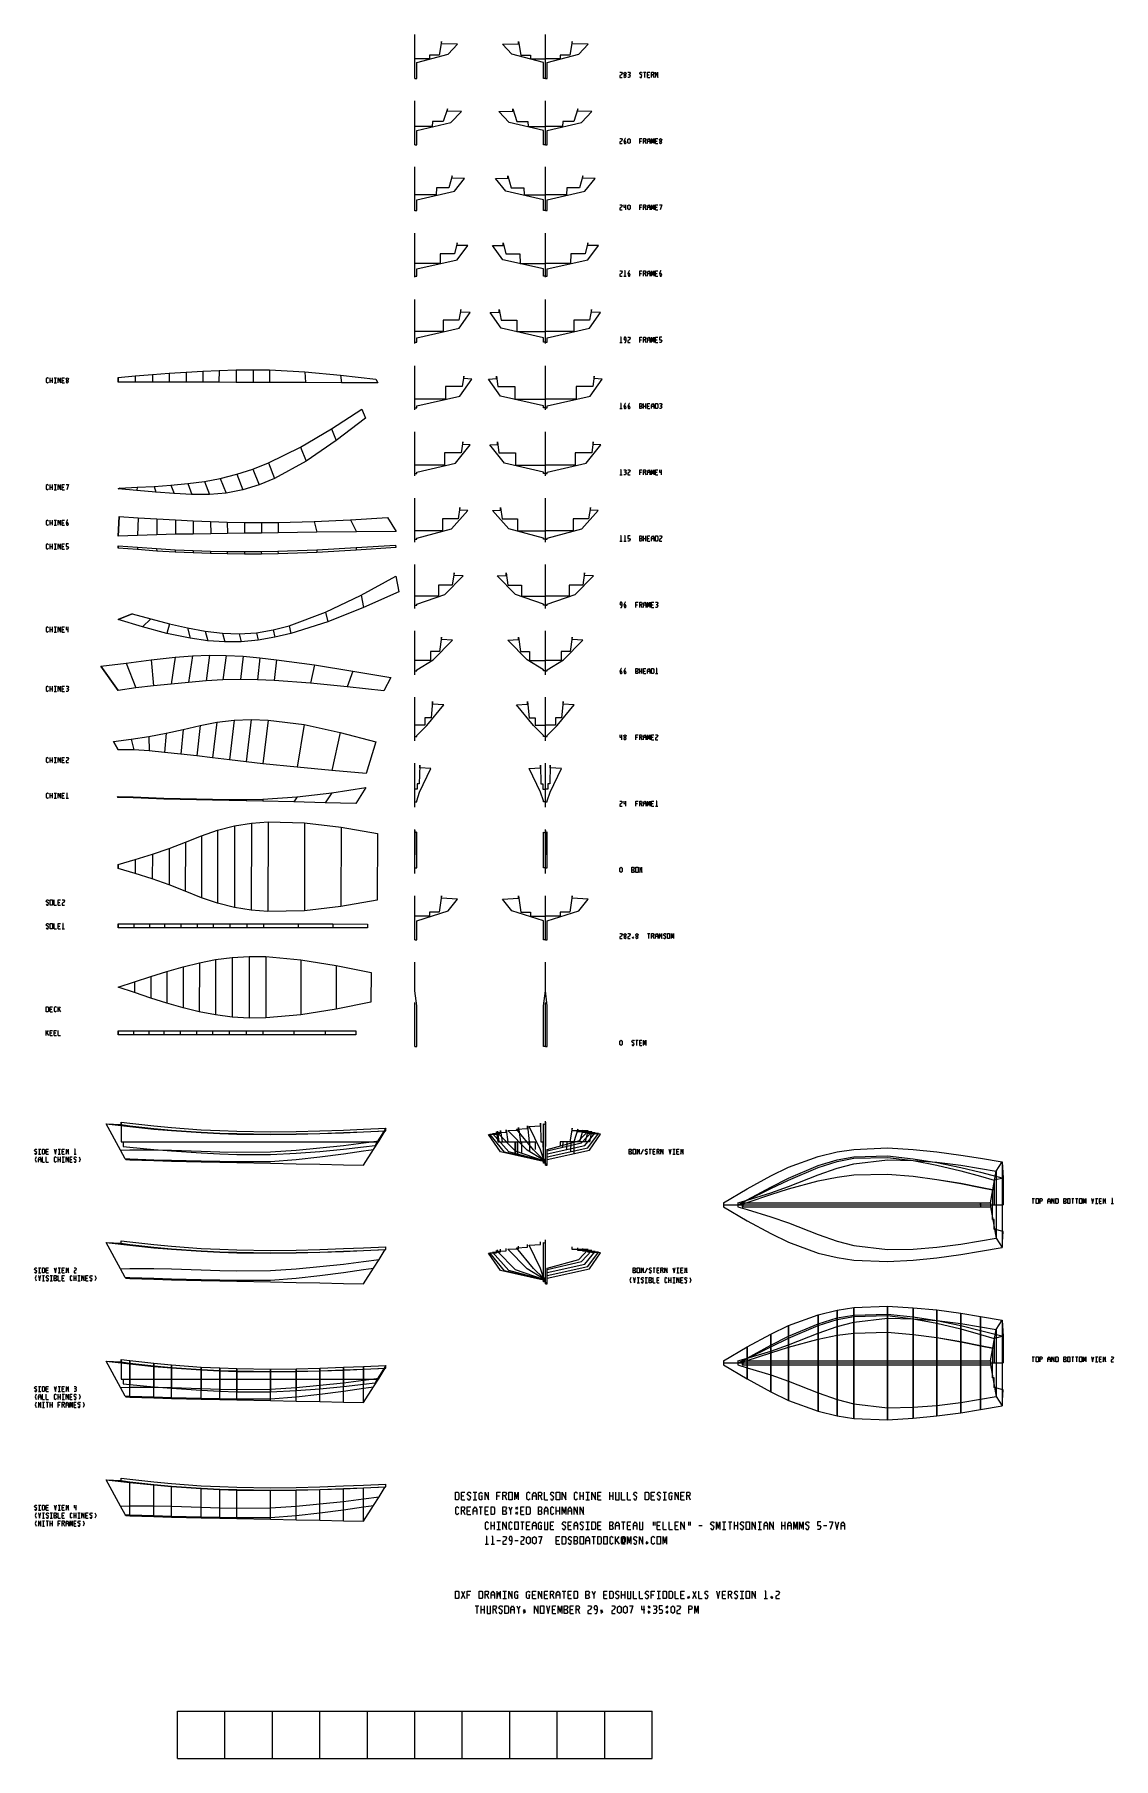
# Model space of a CAD drawing. Header units: metres. Extents: x -385 to 707, y -720 to 1023.
import ezdxf

# ---------------------------------------------------------------- set-up
doc = ezdxf.new("R2010")
doc.units = ezdxf.units.M

msp = doc.modelspace()

# ---------------------------------------------------------------- linework, layer by layer
for p, q in [((0, 979), (0, 1023.5)), ((27, 1016.4), (24.8, 1002.5)), ((27, 1013.9), (27, 1016.4)), ((43.3, 1013.8), (27, 1013.9)), ((33.8, 1003.5), (43.3, 1013.8)), ((88.7, 1013.8), (105, 1013.9)), ((98.2, 1003.5), (88.7, 1013.8)), ((105, 1013.9), (105, 1016.4)), ((105, 1016.4), (107.2, 1002.5)), ((132, 979), (132, 1023.5)), ((159, 1016.4), (156.8, 1002.5)), ((159, 1013.9), (159, 1016.4)), ((175.3, 1013.8), (159, 1013.9)), ((165.8, 1003.5), (175.3, 1013.8)), ((15, 998.9), (0, 998.9)), ((2, 995), (33.8, 1003.5)), ((2, 979), (2, 995)), ((24.8, 1002.5), (15, 1002.5)), ((15, 1002.5), (15, 998.9)), ((130, 995), (98.2, 1003.5)), ((107.2, 1002.5), (117, 1002.5)), ((117, 1002.5), (117, 998.9)), ((117, 998.9), (132, 998.9)), ((130, 979), (130, 995)), ((147, 998.9), (132, 998.9)), ((134, 995), (165.8, 1003.5)), ((134, 979), (134, 995)), ((156.8, 1002.5), (147, 1002.5)), ((147, 1002.5), (147, 998.9)), ((0, 979), (0, 979)), ((0, 979), (2, 979)), ((132, 979), (130, 979)), ((132, 979), (132, 979)), ((132, 979), (134, 979)), ((207.4, 985.3), (209.1, 985.3)), ((209.1, 982.7), (207.4, 981.9)), ((207.4, 981.9), (207.4, 980.1)), ((207.4, 980.1), (209.7, 980.1)), ((209.1, 985.3), (209.7, 984.4)), ((209.7, 984.4), (209.1, 982.7)), ((211.4, 984.4), (212.6, 985.3)), ((212, 982.7), (211.4, 984.4)), ((212, 982.7), (211.4, 981)), ((211.4, 981), (212.6, 980.1)), ((213.1, 982.7), (212, 982.7)), ((212.6, 985.3), (213.7, 984.4)), ((212.6, 980.1), (213.7, 981)), ((213.7, 984.4), (213.1, 982.7)), ((213.7, 981), (213.1, 982.7)), ((215.4, 985.3), (217.1, 985.3)), ((217.1, 980.1), (215.4, 980.1)), ((217.1, 982.7), (216, 982.7)), ((217.1, 985.3), (217.7, 984.4)), ((217.7, 984.4), (217.1, 982.7)), ((217.1, 982.7), (217.7, 981.9)), ((217.7, 981.9), (217.1, 980.1)), ((227.4, 983.6), (228, 985.3)), ((229.7, 981.9), (227.4, 983.6)), ((227.4, 981), (228, 980.1)), ((228, 985.3), (229.1, 985.3)), ((228, 980.1), (229.1, 980.1)), ((229.1, 985.3), (229.7, 984.4)), ((229.1, 980.1), (229.7, 981.9)), ((231.4, 985.3), (233.7, 985.3)), ((232.6, 980.1), (232.6, 985.3)), ((235.4, 980.1), (235.4, 985.3)), ((235.4, 985.3), (237.7, 985.3)), ((235.4, 982.7), (237.1, 982.7)), ((235.4, 980.1), (237.7, 980.1)), ((239.4, 980.1), (239.4, 985.3)), ((239.4, 985.3), (241.1, 985.3)), ((241.1, 982.7), (239.4, 982.7)), ((240.6, 982.7), (241.7, 980.1)), ((241.1, 985.3), (241.7, 984.4)), ((241.7, 984.4), (241.1, 982.7)), ((243.4, 980.1), (243.4, 985.3)), ((243.4, 985.3), (245.7, 980.1)), ((245.7, 980.1), (245.7, 985.3)), ((0, 912), (0, 956.5)), ((32.9, 948.4), (28.8, 935.5)), ((32.9, 945.9), (32.9, 948.4)), ((47.1, 945.7), (32.9, 945.9)), ((36.5, 934.5), (47.1, 945.7)), ((84.9, 945.7), (99.1, 945.9)), ((95.5, 934.5), (84.9, 945.7)), ((99.1, 945.9), (99.1, 948.4)), ((99.1, 948.4), (103.2, 935.5)), ((132, 912), (132, 956.5)), ((164.9, 948.4), (160.8, 935.5)), ((164.9, 945.9), (164.9, 948.4)), ((179.1, 945.7), (164.9, 945.9)), ((168.5, 934.5), (179.1, 945.7)), ((17.4, 930.5), (0, 930.5)), ((2, 926.5), (36.5, 934.5)), ((2, 912), (2, 926.5)), ((17.8, 935.5), (17.4, 930.5)), ((28.8, 935.5), (17.8, 935.5)), ((130, 926.5), (95.5, 934.5)), ((103.2, 935.5), (114.2, 935.5)), ((114.2, 935.5), (114.6, 930.5)), ((114.6, 930.5), (132, 930.5)), ((130, 912), (130, 926.5)), ((149.4, 930.5), (132, 930.5)), ((134, 926.5), (168.5, 934.5)), ((134, 912), (134, 926.5)), ((149.8, 935.5), (149.4, 930.5)), ((160.8, 935.5), (149.8, 935.5)), ((0, 912), (0, 912)), ((0, 912), (2, 912)), ((132, 912), (130, 912)), ((132, 912), (132, 912)), ((132, 912), (134, 912)), ((207.4, 918.3), (209.1, 918.3)), ((209.1, 915.7), (207.4, 914.9)), ((207.4, 914.9), (207.4, 913.1)), ((207.4, 913.1), (209.7, 913.1)), ((209.1, 918.3), (209.7, 917.4)), ((209.7, 917.4), (209.1, 915.7)), ((212.6, 918.3), (211.4, 915.7)), ((211.4, 915.7), (212, 913.1)), ((213.1, 915.7), (211.4, 915.7)), ((212, 913.1), (213.1, 913.1)), ((213.1, 918.3), (212.6, 918.3)), ((213.7, 914), (213.1, 915.7)), ((213.1, 913.1), (213.7, 914)), ((215.4, 917.4), (216.6, 918.3)), ((215.4, 914), (215.4, 917.4)), ((216.6, 913.1), (215.4, 914)), ((216.6, 918.3), (217.7, 917.4)), ((217.7, 914), (216.6, 913.1)), ((217.7, 917.4), (217.7, 914)), ((227.4, 913.1), (227.4, 918.3)), ((227.4, 918.3), (229.7, 918.3)), ((227.4, 915.7), (229.1, 915.7)), ((231.4, 913.1), (231.4, 918.3)), ((231.4, 918.3), (233.1, 918.3)), ((233.1, 915.7), (231.4, 915.7)), ((232.6, 915.7), (233.7, 913.1)), ((233.1, 918.3), (233.7, 917.4)), ((233.7, 917.4), (233.1, 915.7)), ((235.4, 916.6), (236.6, 918.3)), ((235.4, 913.1), (235.4, 916.6)), ((235.4, 915.7), (237.7, 915.7)), ((236.6, 918.3), (237.7, 916.6)), ((237.7, 916.6), (237.7, 913.1)), ((239.4, 913.1), (239.4, 918.3)), ((239.4, 918.3), (240.6, 914)), ((240.6, 914), (241.7, 918.3)), ((241.7, 918.3), (241.7, 913.1)), ((243.4, 913.1), (243.4, 918.3)), ((243.4, 918.3), (245.7, 918.3)), ((243.4, 915.7), (245.1, 915.7)), ((243.4, 913.1), (245.7, 913.1)), ((247.4, 917.4), (248.6, 918.3)), ((248, 915.7), (247.4, 917.4)), ((248, 915.7), (247.4, 914)), ((247.4, 914), (248.6, 913.1)), ((249.1, 915.7), (248, 915.7)), ((248.6, 918.3), (249.7, 917.4)), ((248.6, 913.1), (249.7, 914)), ((249.7, 917.4), (249.1, 915.7)), ((249.7, 914), (249.1, 915.7)), ((0, 845), (0, 889.5)), ((132, 845), (132, 889.5)), ((37.8, 880.5), (34.4, 868.5)), ((37.8, 878), (37.8, 880.5)), ((50.3, 877.8), (37.8, 878)), ((40, 865), (50.3, 877.8)), ((81.7, 877.8), (94.2, 878)), ((92, 865), (81.7, 877.8)), ((94.2, 878), (94.2, 880.5)), ((94.2, 880.5), (97.6, 868.5)), ((169.8, 880.5), (166.4, 868.5)), ((169.8, 878), (169.8, 880.5)), ((182.3, 877.8), (169.8, 878)), ((172, 865), (182.3, 877.8)), ((21.5, 861.2), (0, 861.2)), ((2, 856.4), (40, 865)), ((2, 845.4), (2, 856.4)), ((21.8, 868.5), (21.5, 861.2)), ((34.4, 868.5), (21.8, 868.5)), ((130, 856.4), (92, 865)), ((97.6, 868.5), (110.2, 868.5)), ((110.2, 868.5), (110.5, 861.2)), ((110.5, 861.2), (132, 861.2)), ((130, 845.4), (130, 856.4)), ((153.5, 861.2), (132, 861.2)), ((134, 856.4), (172, 865)), ((134, 845.4), (134, 856.4)), ((153.8, 868.5), (153.5, 861.2)), ((166.4, 868.5), (153.8, 868.5)), ((0, 845.4), (0, 845.4)), ((0, 845.4), (2, 845.4)), ((132, 845.4), (130, 845.4)), ((132, 845.4), (132, 845.4)), ((132, 845.4), (134, 845.4)), ((207.4, 851.3), (209.1, 851.3)), ((209.1, 848.7), (207.4, 847.9)), ((207.4, 847.9), (207.4, 846.1)), ((207.4, 846.1), (209.7, 846.1)), ((209.1, 851.3), (209.7, 850.4)), ((209.7, 850.4), (209.1, 848.7)), ((211.4, 851.3), (211.4, 848.7)), ((211.4, 848.7), (213.7, 848.7)), ((213.1, 851.3), (213.1, 846.1)), ((215.4, 850.4), (216.6, 851.3)), ((215.4, 847), (215.4, 850.4)), ((216.6, 846.1), (215.4, 847)), ((216.6, 851.3), (217.7, 850.4)), ((217.7, 847), (216.6, 846.1)), ((217.7, 850.4), (217.7, 847)), ((227.4, 846.1), (227.4, 851.3)), ((227.4, 851.3), (229.7, 851.3)), ((227.4, 848.7), (229.1, 848.7)), ((231.4, 846.1), (231.4, 851.3)), ((231.4, 851.3), (233.1, 851.3)), ((233.1, 848.7), (231.4, 848.7)), ((232.6, 848.7), (233.7, 846.1)), ((233.1, 851.3), (233.7, 850.4)), ((233.7, 850.4), (233.1, 848.7)), ((235.4, 849.6), (236.6, 851.3)), ((235.4, 846.1), (235.4, 849.6)), ((235.4, 848.7), (237.7, 848.7)), ((236.6, 851.3), (237.7, 849.6)), ((237.7, 849.6), (237.7, 846.1)), ((239.4, 846.1), (239.4, 851.3)), ((239.4, 851.3), (240.6, 847)), ((240.6, 847), (241.7, 851.3)), ((241.7, 851.3), (241.7, 846.1)), ((243.4, 846.1), (243.4, 851.3)), ((243.4, 851.3), (245.7, 851.3)), ((243.4, 848.7), (245.1, 848.7)), ((243.4, 846.1), (245.7, 846.1)), ((247.4, 851.3), (249.7, 851.3)), ((249.7, 851.3), (248, 846.1)), ((0, 778), (0, 822.5)), ((132, 778), (132, 822.5)), ((42.8, 812.8), (40.1, 801.5)), ((42.8, 810.2), (42.8, 812.8)), ((53.6, 810), (42.8, 810.2)), ((42.9, 795.5), (53.6, 810)), ((78.4, 810), (89.2, 810.2)), ((89.1, 795.5), (78.4, 810)), ((89.2, 810.2), (89.2, 812.8)), ((89.2, 812.8), (91.9, 801.5)), ((174.8, 812.8), (172.1, 801.5)), ((174.8, 810.2), (174.8, 812.8)), ((185.6, 810), (174.8, 810.2)), ((174.9, 795.5), (185.6, 810)), ((25.6, 792), (0, 792)), ((2, 786.3), (42.9, 795.5)), ((2, 778.9), (2, 786.3)), ((25.7, 801.5), (25.6, 792)), ((40.1, 801.5), (25.7, 801.5)), ((130, 786.3), (89.1, 795.5)), ((91.9, 801.5), (106.3, 801.5)), ((106.3, 801.5), (106.5, 792)), ((106.5, 792), (132, 792)), ((130, 778.9), (130, 786.3)), ((157.6, 792), (132, 792)), ((134, 786.3), (174.9, 795.5)), ((134, 778.9), (134, 786.3)), ((157.7, 801.5), (157.6, 792)), ((172.1, 801.5), (157.7, 801.5)), ((0, 778.9), (0, 778.9)), ((0, 778.9), (2, 778.9)), ((132, 778.9), (130, 778.9)), ((132, 778.9), (132, 778.9)), ((132, 778.9), (134, 778.9)), ((207.4, 784.3), (209.1, 784.3)), ((209.1, 781.7), (207.4, 780.9)), ((207.4, 780.9), (207.4, 779.1)), ((207.4, 779.1), (209.7, 779.1)), ((209.1, 784.3), (209.7, 783.4)), ((209.7, 783.4), (209.1, 781.7)), ((211.4, 779.1), (213.7, 779.1)), ((212.6, 784.3), (212, 784.3)), ((212.6, 779.1), (212.6, 784.3)), ((216.6, 784.3), (215.4, 781.7)), ((215.4, 781.7), (216, 779.1)), ((217.1, 781.7), (215.4, 781.7)), ((216, 779.1), (217.1, 779.1)), ((217.1, 784.3), (216.6, 784.3)), ((217.7, 780), (217.1, 781.7)), ((217.1, 779.1), (217.7, 780)), ((227.4, 779.1), (227.4, 784.3)), ((227.4, 784.3), (229.7, 784.3)), ((227.4, 781.7), (229.1, 781.7)), ((231.4, 779.1), (231.4, 784.3)), ((231.4, 784.3), (233.1, 784.3)), ((233.1, 781.7), (231.4, 781.7)), ((232.6, 781.7), (233.7, 779.1)), ((233.1, 784.3), (233.7, 783.4)), ((233.7, 783.4), (233.1, 781.7)), ((235.4, 782.6), (236.6, 784.3)), ((235.4, 779.1), (235.4, 782.6)), ((235.4, 781.7), (237.7, 781.7)), ((236.6, 784.3), (237.7, 782.6)), ((237.7, 782.6), (237.7, 779.1)), ((239.4, 779.1), (239.4, 784.3)), ((239.4, 784.3), (240.6, 780)), ((240.6, 780), (241.7, 784.3)), ((241.7, 784.3), (241.7, 779.1)), ((243.4, 779.1), (243.4, 784.3)), ((243.4, 784.3), (245.7, 784.3)), ((243.4, 781.7), (245.1, 781.7)), ((243.4, 779.1), (245.7, 779.1)), ((248.6, 784.3), (247.4, 781.7)), ((247.4, 781.7), (248, 779.1)), ((249.1, 781.7), (247.4, 781.7)), ((248, 779.1), (249.1, 779.1)), ((249.1, 784.3), (248.6, 784.3)), ((249.7, 780), (249.1, 781.7)), ((249.1, 779.1), (249.7, 780)), ((0, 711), (0, 755.5)), ((132, 711), (132, 755.5)), ((44.6, 734.5), (28.8, 734.5)), ((28.8, 734.5), (28.8, 723.1)), ((46.6, 745.2), (44.6, 734.5)), ((44.8, 726.3), (55.9, 742.4)), ((46.6, 742.7), (46.6, 745.2)), ((55.9, 742.4), (46.6, 742.7)), ((76.1, 742.4), (85.4, 742.7)), ((87.2, 726.3), (76.1, 742.4)), ((85.4, 742.7), (85.4, 745.2)), ((85.4, 745.2), (87.4, 734.5)), ((87.4, 734.5), (103.2, 734.5)), ((103.2, 734.5), (103.2, 723.1)), ((176.6, 734.5), (160.8, 734.5)), ((160.8, 734.5), (160.8, 723.1)), ((178.6, 745.2), (176.6, 734.5)), ((176.8, 726.3), (187.9, 742.4)), ((178.6, 742.7), (178.6, 745.2)), ((187.9, 742.4), (178.6, 742.7)), ((28.8, 723.1), (0, 723.1)), ((2, 716.8), (44.8, 726.3)), ((2, 712.4), (2, 716.8)), ((130, 716.8), (87.2, 726.3)), ((103.2, 723.1), (132, 723.1)), ((130, 712.4), (130, 716.8)), ((160.8, 723.1), (132, 723.1)), ((134, 716.8), (176.8, 726.3)), ((134, 712.4), (134, 716.8)), ((208.6, 717.3), (208, 717.3)), ((208.6, 712.1), (208.6, 717.3)), ((212, 717.3), (211.4, 715.6)), ((211.4, 715.6), (212, 714.7)), ((213.1, 717.3), (212, 717.3)), ((213.7, 716.4), (213.1, 717.3)), ((213.7, 713.9), (213.7, 716.4)), ((215.4, 717.3), (217.1, 717.3)), ((217.1, 717.3), (217.7, 716.4)), ((217.7, 716.4), (217.1, 714.7)), ((227.4, 712.1), (227.4, 717.3)), ((227.4, 717.3), (229.7, 717.3)), ((231.4, 712.1), (231.4, 717.3)), ((231.4, 717.3), (233.1, 717.3)), ((233.1, 717.3), (233.7, 716.4)), ((233.7, 716.4), (233.1, 714.7)), ((235.4, 715.6), (236.6, 717.3)), ((235.4, 712.1), (235.4, 715.6)), ((236.6, 717.3), (237.7, 715.6)), ((237.7, 715.6), (237.7, 712.1)), ((239.4, 712.1), (239.4, 717.3)), ((239.4, 717.3), (240.6, 713)), ((240.6, 713), (241.7, 717.3)), ((241.7, 717.3), (241.7, 712.1)), ((243.4, 712.1), (243.4, 717.3)), ((243.4, 717.3), (245.7, 717.3)), ((249.7, 717.3), (247.4, 717.3)), ((247.4, 717.3), (247.4, 714.7)), ((0, 712.4), (0, 712.4)), ((0, 712.4), (2, 712.4)), ((132, 712.4), (130, 712.4)), ((132, 712.4), (132, 712.4)), ((132, 712.4), (134, 712.4)), ((207.4, 712.1), (209.7, 712.1)), ((212, 714.7), (213.7, 714.7)), ((212, 712.1), (213.1, 712.1)), ((213.1, 712.1), (213.7, 713.9)), ((217.1, 714.7), (215.4, 713.9)), ((215.4, 713.9), (215.4, 712.1)), ((215.4, 712.1), (217.7, 712.1)), ((227.4, 714.7), (229.1, 714.7)), ((233.1, 714.7), (231.4, 714.7)), ((232.6, 714.7), (233.7, 712.1)), ((235.4, 714.7), (237.7, 714.7)), ((243.4, 714.7), (245.1, 714.7)), ((243.4, 712.1), (245.7, 712.1)), ((247.4, 714.7), (249.1, 714.7)), ((249.1, 712.1), (247.4, 712.1)), ((249.1, 714.7), (249.7, 713.9)), ((249.7, 713.9), (249.1, 712.1)), ((-265.3, 679.6), (-248.4, 680.9)), ((-248.4, 680.9), (-248.5, 671.8)), ((-248.4, 680.9), (-231.3, 682.1)), ((-231.3, 682.1), (-214.4, 683)), ((-231.3, 682.1), (-231.3, 671.8)), ((-214.4, 683), (-197.9, 683.7)), ((-214.4, 683), (-214.4, 671.7)), ((-197.9, 683.7), (-198, 671.7)), ((-197.9, 683.7), (-180.7, 684.2)), ((-180.7, 684.2), (-163.6, 684.4)), ((-180.7, 684.2), (-180.7, 671.6)), ((-163.6, 684.4), (-146.8, 684.2)), ((-163.6, 684.4), (-163.6, 671.6)), ((-146.8, 684.2), (-111.2, 682.3)), ((-146.8, 684.2), (-146.8, 671.5)), ((-111.2, 682.3), (-75.3, 678.9)), ((-111.2, 682.3), (-110.6, 671.4)), ((0, 644), (0, 688.5)), ((132, 644), (132, 688.5)), ((-371.4, 676.3), (-372.6, 675.4)), ((-372.6, 675.4), (-372.6, 672)), ((-372.6, 672), (-371.4, 671.1)), ((-370.3, 675.4), (-371.4, 676.3)), ((-371.4, 671.1), (-370.3, 672)), ((-368.6, 671.1), (-368.6, 676.3)), ((-368.6, 673.7), (-366.3, 673.7)), ((-366.3, 671.1), (-366.3, 676.3)), ((-364.6, 676.3), (-362.3, 676.3)), ((-364.6, 671.1), (-362.3, 671.1)), ((-363.4, 671.1), (-363.4, 676.3)), ((-360.6, 671.1), (-360.6, 676.3)), ((-360.6, 676.3), (-358.3, 671.1)), ((-358.3, 671.1), (-358.3, 676.3)), ((-356.6, 671.1), (-356.6, 676.3)), ((-356.6, 676.3), (-354.3, 676.3)), ((-356.6, 673.7), (-354.9, 673.7)), ((-356.6, 671.1), (-354.3, 671.1)), ((-352.6, 675.4), (-351.4, 676.3)), ((-352, 673.7), (-352.6, 675.4)), ((-352, 673.7), (-352.6, 672)), ((-352.6, 672), (-351.4, 671.1)), ((-350.9, 673.7), (-352, 673.7)), ((-351.4, 676.3), (-350.3, 675.4)), ((-351.4, 671.1), (-350.3, 672)), ((-350.3, 675.4), (-350.9, 673.7)), ((-350.3, 672), (-350.9, 673.7)), ((-300, 676.5), (-282.6, 678.1)), ((-300, 672), (-300, 676.5)), ((-300, 676.5), (-300, 672)), ((-282.7, 671.9), (-300, 672)), ((-282.6, 678.1), (-282.7, 671.9)), ((-265.4, 671.9), (-282.7, 671.9)), ((-282.6, 678.1), (-265.3, 679.6)), ((-265.3, 679.6), (-265.4, 671.9)), ((-248.5, 671.8), (-265.4, 671.9)), ((-231.3, 671.8), (-248.5, 671.8)), ((-214.4, 671.7), (-231.3, 671.8)), ((-198, 671.7), (-214.4, 671.7)), ((-180.7, 671.6), (-198, 671.7)), ((-163.6, 671.6), (-180.7, 671.6)), ((-146.8, 671.5), (-163.6, 671.6)), ((-110.6, 671.4), (-146.8, 671.5)), ((-74, 671.3), (-110.6, 671.4)), ((-75.3, 678.9), (-39.5, 674.9)), ((-75.3, 678.9), (-74, 671.3)), ((-37.5, 671.2), (-74, 671.3)), ((-39.5, 674.9), (-37.5, 671.2)), ((-39.5, 674.9), (-37.5, 671.2)), ((47.9, 667.5), (31, 667.5)), ((31, 667.5), (31, 654.8)), ((45.4, 657.6), (57.5, 675)), ((49.5, 677.9), (47.9, 667.5)), ((49.5, 675.4), (49.5, 677.9)), ((57.5, 675), (49.5, 675.4)), ((74.5, 675), (82.5, 675.4)), ((86.6, 657.6), (74.5, 675)), ((82.5, 675.4), (82.5, 677.9)), ((82.5, 677.9), (84.1, 667.5)), ((84.1, 667.5), (101, 667.5)), ((101, 667.5), (101, 654.8)), ((179.9, 667.5), (163, 667.5)), ((163, 667.5), (163, 654.8)), ((177.4, 657.6), (189.5, 675)), ((181.5, 677.9), (179.9, 667.5)), ((181.5, 675.4), (181.5, 677.9)), ((189.5, 675), (181.5, 675.4)), ((31, 654.8), (0, 654.8)), ((0, 645.9), (0, 645.9)), ((0, 645.9), (2, 645.9)), ((2, 647.9), (45.4, 657.6)), ((2, 645.9), (2, 647.9)), ((130, 647.9), (86.6, 657.6)), ((101, 654.8), (132, 654.8)), ((130, 645.9), (130, 647.9)), ((132, 645.9), (130, 645.9)), ((163, 654.8), (132, 654.8)), ((132, 645.9), (132, 645.9)), ((132, 645.9), (134, 645.9)), ((134, 647.9), (177.4, 657.6)), ((134, 645.9), (134, 647.9)), ((207.4, 645.1), (209.7, 645.1)), ((208.6, 650.3), (208, 650.3)), ((208.6, 645.1), (208.6, 650.3)), ((212.6, 650.3), (211.4, 647.7)), ((211.4, 647.7), (212, 645.1)), ((213.1, 647.7), (211.4, 647.7)), ((212, 645.1), (213.1, 645.1)), ((213.1, 650.3), (212.6, 650.3)), ((213.7, 646), (213.1, 647.7)), ((213.1, 645.1), (213.7, 646)), ((216.6, 650.3), (215.4, 647.7)), ((215.4, 647.7), (216, 645.1)), ((217.1, 647.7), (215.4, 647.7)), ((216, 645.1), (217.1, 645.1)), ((217.1, 650.3), (216.6, 650.3)), ((217.7, 646), (217.1, 647.7)), ((217.1, 645.1), (217.7, 646)), ((227.4, 645.1), (227.4, 650.3)), ((227.4, 650.3), (229.1, 650.3)), ((227.4, 647.7), (229.1, 647.7)), ((229.1, 645.1), (227.4, 645.1)), ((229.1, 650.3), (229.7, 649.4)), ((229.7, 649.4), (229.1, 647.7)), ((229.1, 647.7), (229.7, 646)), ((229.7, 646), (229.1, 645.1)), ((231.4, 645.1), (231.4, 650.3)), ((231.4, 647.7), (233.7, 647.7)), ((233.7, 645.1), (233.7, 650.3)), ((235.4, 645.1), (235.4, 650.3)), ((235.4, 650.3), (237.7, 650.3)), ((235.4, 647.7), (237.1, 647.7)), ((235.4, 645.1), (237.7, 645.1)), ((239.4, 648.6), (240.6, 650.3)), ((239.4, 645.1), (239.4, 648.6)), ((239.4, 647.7), (241.7, 647.7)), ((240.6, 650.3), (241.7, 648.6)), ((241.7, 648.6), (241.7, 645.1)), ((243.4, 645.1), (243.4, 650.3)), ((243.4, 650.3), (245.1, 650.3)), ((245.1, 645.1), (243.4, 645.1)), ((245.1, 650.3), (245.7, 649.4)), ((245.7, 646), (245.1, 645.1)), ((245.7, 649.4), (245.7, 646)), ((247.4, 650.3), (249.1, 650.3)), ((249.1, 645.1), (247.4, 645.1)), ((249.1, 647.7), (248, 647.7)), ((249.1, 650.3), (249.7, 649.4)), ((249.7, 649.4), (249.1, 647.7)), ((249.1, 647.7), (249.7, 646.9)), ((249.7, 646.9), (249.1, 645.1)), ((-84.1, 624.8), (-53.4, 644.5)), ((-49.8, 635.4), (-79.4, 612.9)), ((-53.4, 644.5), (-49.8, 635.4)), ((-53.4, 644.5), (-49.8, 635.4)), ((-115.6, 606.2), (-84.1, 624.8)), ((-79.4, 612.9), (-110, 591.9)), ((-84.1, 624.8), (-79.4, 612.9)), ((0, 577), (0, 621.5)), ((48.5, 611.4), (47, 600.5)), ((48.5, 608.9), (48.5, 611.4)), ((83.5, 608.9), (83.5, 611.4)), ((83.5, 611.4), (85, 600.5)), ((132, 577), (132, 621.5)), ((180.5, 611.4), (178.9, 600.5)), ((180.5, 608.9), (180.5, 611.4)), ((-148.1, 590.2), (-115.6, 606.2)), ((-115.6, 606.2), (-110, 591.9)), ((47, 600.5), (30.1, 600.5)), ((30.1, 600.5), (30.1, 587.9)), ((41.3, 590.1), (56, 608.4)), ((56, 608.4), (48.5, 608.9)), ((76, 608.4), (83.5, 608.9)), ((90.7, 590.1), (76, 608.4)), ((85, 600.5), (101.9, 600.5)), ((101.9, 600.5), (101.9, 587.9)), ((178.9, 600.5), (162.1, 600.5)), ((162.1, 600.5), (162.1, 587.9)), ((173.3, 590.1), (188, 608.4)), ((188, 608.4), (180.5, 608.9)), ((-196.7, 574.4), (-180, 578.7)), ((-180, 578.7), (-163.7, 584)), ((-180, 578.7), (-173.8, 563)), ((-163.7, 584), (-148.1, 590.2)), ((-163.7, 584), (-157.5, 568.1)), ((-148.1, 590.2), (-141.9, 574.5)), ((-110, 591.9), (-141.9, 574.5)), ((30.1, 587.9), (0, 587.9)), ((0, 579.6), (0, 579.6)), ((0, 579.6), (2, 579.6)), ((2, 580.7), (41.3, 590.1)), ((2, 579.6), (2, 580.7)), ((130, 580.7), (90.7, 590.1)), ((101.9, 587.9), (132, 587.9)), ((130, 579.6), (130, 580.7)), ((132, 579.6), (130, 579.6)), ((162.1, 587.9), (132, 587.9)), ((132, 579.6), (132, 579.6)), ((132, 579.6), (134, 579.6)), ((134, 580.7), (173.3, 590.1)), ((134, 579.6), (134, 580.7)), ((207.4, 578.1), (209.7, 578.1)), ((208.6, 583.3), (208, 583.3)), ((208.6, 578.1), (208.6, 583.3)), ((211.4, 583.3), (213.1, 583.3)), ((213.1, 578.1), (211.4, 578.1)), ((213.1, 580.7), (212, 580.7)), ((213.1, 583.3), (213.7, 582.4)), ((213.7, 582.4), (213.1, 580.7)), ((213.1, 580.7), (213.7, 579.9)), ((213.7, 579.9), (213.1, 578.1)), ((215.4, 583.3), (217.1, 583.3)), ((217.1, 580.7), (215.4, 579.9)), ((215.4, 579.9), (215.4, 578.1)), ((215.4, 578.1), (217.7, 578.1)), ((217.1, 583.3), (217.7, 582.4)), ((217.7, 582.4), (217.1, 580.7)), ((227.4, 578.1), (227.4, 583.3)), ((227.4, 583.3), (229.7, 583.3)), ((227.4, 580.7), (229.1, 580.7)), ((231.4, 578.1), (231.4, 583.3)), ((231.4, 583.3), (233.1, 583.3)), ((233.1, 580.7), (231.4, 580.7)), ((232.6, 580.7), (233.7, 578.1)), ((233.1, 583.3), (233.7, 582.4)), ((233.7, 582.4), (233.1, 580.7)), ((235.4, 581.6), (236.6, 583.3)), ((235.4, 578.1), (235.4, 581.6)), ((235.4, 580.7), (237.7, 580.7)), ((236.6, 583.3), (237.7, 581.6)), ((237.7, 581.6), (237.7, 578.1)), ((239.4, 578.1), (239.4, 583.3)), ((239.4, 583.3), (240.6, 579)), ((240.6, 579), (241.7, 583.3)), ((241.7, 583.3), (241.7, 578.1)), ((243.4, 578.1), (243.4, 583.3)), ((243.4, 583.3), (245.7, 583.3)), ((243.4, 580.7), (245.1, 580.7)), ((243.4, 578.1), (245.7, 578.1)), ((247.4, 583.3), (247.4, 580.7)), ((247.4, 580.7), (249.7, 580.7)), ((249.1, 583.3), (249.1, 578.1)), ((-371.4, 568.3), (-372.6, 567.4)), ((-372.6, 567.4), (-372.6, 564)), ((-372.6, 564), (-371.4, 563.1)), ((-370.3, 567.4), (-371.4, 568.3)), ((-371.4, 563.1), (-370.3, 564)), ((-368.6, 563.1), (-368.6, 568.3)), ((-368.6, 565.7), (-366.3, 565.7)), ((-366.3, 563.1), (-366.3, 568.3)), ((-364.6, 568.3), (-362.3, 568.3)), ((-364.6, 563.1), (-362.3, 563.1)), ((-363.4, 563.1), (-363.4, 568.3)), ((-360.6, 563.1), (-360.6, 568.3)), ((-360.6, 568.3), (-358.3, 563.1)), ((-358.3, 563.1), (-358.3, 568.3)), ((-356.6, 563.1), (-356.6, 568.3)), ((-356.6, 568.3), (-354.3, 568.3)), ((-356.6, 565.7), (-354.9, 565.7)), ((-356.6, 563.1), (-354.3, 563.1)), ((-352.6, 568.3), (-350.3, 568.3)), ((-350.3, 568.3), (-352, 563.1)), ((-300, 564), (-298.1, 564.7)), ((-298.1, 564.7), (-300, 564)), ((-281, 562.3), (-300, 564)), ((-298.1, 564.7), (-280.8, 565.6)), ((-280.8, 565.6), (-281, 562.3)), ((-262, 560.7), (-281, 562.3)), ((-280.8, 565.6), (-263.6, 566.5)), ((-263.6, 566.5), (-246.7, 567.7)), ((-263.6, 566.5), (-262, 560.7)), ((-243.4, 559.3), (-262, 560.7)), ((-246.7, 567.7), (-229.6, 569.3)), ((-246.7, 567.7), (-243.4, 559.3)), ((-225.4, 558.4), (-243.4, 559.3)), ((-229.6, 569.3), (-212.8, 571.5)), ((-229.6, 569.3), (-225.4, 558.4)), ((-207.7, 558.4), (-225.4, 558.4)), ((-212.8, 571.5), (-196.7, 574.4)), ((-212.8, 571.5), (-207.7, 558.4)), ((-190.9, 559.7), (-207.7, 558.4)), ((-196.7, 574.4), (-190.9, 559.7)), ((-173.8, 563), (-190.9, 559.7)), ((-157.5, 568.1), (-173.8, 563)), ((-141.9, 574.5), (-157.5, 568.1)), ((0, 510), (0, 554.5)), ((37, 523.4), (53.5, 542)), ((45.5, 545), (43.8, 533.5)), ((45.5, 542.5), (45.5, 545)), ((53.5, 542), (45.5, 542.5)), ((78.5, 542), (86.5, 542.5)), ((95, 523.4), (78.5, 542)), ((86.5, 542.5), (86.5, 545)), ((86.5, 545), (88.2, 533.5)), ((132, 510), (132, 554.5)), ((168.9, 523.4), (185.5, 542)), ((177.5, 545), (175.8, 533.5)), ((177.5, 542.5), (177.5, 545)), ((185.5, 542), (177.5, 542.5)), ((-371.4, 532.3), (-372.6, 531.4)), ((-372.6, 531.4), (-372.6, 528)), ((-372.6, 528), (-371.4, 527.1)), ((-370.3, 531.4), (-371.4, 532.3)), ((-371.4, 527.1), (-370.3, 528)), ((-368.6, 527.1), (-368.6, 532.3)), ((-368.6, 529.7), (-366.3, 529.7)), ((-366.3, 527.1), (-366.3, 532.3)), ((-364.6, 532.3), (-362.3, 532.3)), ((-364.6, 527.1), (-362.3, 527.1)), ((-363.4, 527.1), (-363.4, 532.3)), ((-360.6, 527.1), (-360.6, 532.3)), ((-360.6, 532.3), (-358.3, 527.1)), ((-358.3, 527.1), (-358.3, 532.3)), ((-356.6, 527.1), (-356.6, 532.3)), ((-356.6, 532.3), (-354.3, 532.3)), ((-356.6, 529.7), (-354.9, 529.7)), ((-356.6, 527.1), (-354.3, 527.1)), ((-351.4, 532.3), (-352.6, 529.7)), ((-352.6, 529.7), (-352, 527.1)), ((-350.9, 529.7), (-352.6, 529.7)), ((-352, 527.1), (-350.9, 527.1)), ((-350.9, 532.3), (-351.4, 532.3)), ((-350.3, 528), (-350.9, 529.7)), ((-350.9, 527.1), (-350.3, 528)), ((-300, 516), (-298.8, 536)), ((-298.8, 536), (-300, 516)), ((-298.8, 536), (-279.7, 534.8)), ((-279.7, 534.8), (-280.4, 516.8)), ((-279.7, 534.8), (-260.7, 533.7)), ((-260.7, 533.7), (-260.9, 517.5)), ((-260.7, 533.7), (-242.1, 532.7)), ((-242.1, 532.7), (-224.1, 531.7)), ((-242.1, 532.7), (-242.1, 518)), ((-224.1, 531.7), (-206.5, 530.9)), ((-224.1, 531.7), (-224, 518.3)), ((-206.5, 530.9), (-189.6, 530.3)), ((-206.5, 530.9), (-206.3, 518.5)), ((-189.6, 530.3), (-172.2, 530)), ((-189.6, 530.3), (-189.5, 518.7)), ((-172.2, 530), (-155.1, 529.9)), ((-172.2, 530), (-172.1, 519)), ((-155.1, 529.9), (-138.3, 530.1)), ((-155.1, 529.9), (-155, 519.3)), ((-138.3, 530.1), (-101.9, 531)), ((-138.3, 530.1), (-138.2, 519.5)), ((-101.9, 531), (-64.9, 532.8)), ((-101.9, 531), (-98.9, 520)), ((-64.9, 532.8), (-27.7, 535)), ((-64.9, 532.8), (-59, 520.4)), ((-27.7, 535), (-19, 520.9)), ((-27.7, 535), (-19, 520.9)), ((2, 514), (37, 523.4)), ((43.8, 533.5), (28, 533.5)), ((28, 533.5), (28, 521.5)), ((88.2, 533.5), (104, 533.5)), ((130, 514), (95, 523.4)), ((104, 533.5), (104, 521.5)), ((134, 514), (168.9, 523.4)), ((175.8, 533.5), (160, 533.5)), ((160, 533.5), (160, 521.5)), ((-371.4, 508.3), (-372.6, 507.4)), ((-372.6, 507.4), (-372.6, 504)), ((-370.3, 507.4), (-371.4, 508.3)), ((-368.6, 503.1), (-368.6, 508.3)), ((-368.6, 505.7), (-366.3, 505.7)), ((-366.3, 503.1), (-366.3, 508.3)), ((-364.6, 508.3), (-362.3, 508.3)), ((-363.4, 503.1), (-363.4, 508.3)), ((-360.6, 503.1), (-360.6, 508.3)), ((-360.6, 508.3), (-358.3, 503.1)), ((-358.3, 503.1), (-358.3, 508.3)), ((-356.6, 503.1), (-356.6, 508.3)), ((-356.6, 508.3), (-354.3, 508.3)), ((-356.6, 505.7), (-354.9, 505.7)), ((-350.3, 508.3), (-352.6, 508.3)), ((-352.6, 508.3), (-352.6, 505.7)), ((-352.6, 505.7), (-350.9, 505.7)), ((-350.9, 505.7), (-350.3, 504.9)), ((-300.1, 506.5), (-280.5, 505)), ((-300, 504), (-300.1, 506.5)), ((-300.1, 506.5), (-300, 504)), ((-280.4, 516.8), (-300, 516)), ((-260.9, 517.5), (-280.4, 516.8)), ((-242.1, 518), (-260.9, 517.5)), ((-224, 518.3), (-242.1, 518)), ((-206.3, 518.5), (-224, 518.3)), ((-189.5, 518.7), (-206.3, 518.5)), ((-172.1, 519), (-189.5, 518.7)), ((-155, 519.3), (-172.1, 519)), ((-138.2, 519.5), (-155, 519.3)), ((-98.9, 520), (-138.2, 519.5)), ((-59, 520.4), (-98.9, 520)), ((-59.3, 504.5), (-19.4, 507.1)), ((-19, 520.9), (-59, 520.4)), ((-19.4, 507.1), (-19.3, 504.6)), ((-19.4, 507.1), (-19.3, 504.6)), ((28, 521.5), (0, 521.5)), ((0, 513), (0, 513)), ((0, 513), (2, 513)), ((2, 513), (2, 514)), ((104, 521.5), (132, 521.5)), ((130, 513), (130, 514)), ((132, 513), (130, 513)), ((160, 521.5), (132, 521.5)), ((132, 513), (132, 513)), ((132, 513), (134, 513)), ((134, 513), (134, 514)), ((207.4, 511.1), (209.7, 511.1)), ((208.6, 516.3), (208, 516.3)), ((208.6, 511.1), (208.6, 516.3)), ((211.4, 511.1), (213.7, 511.1)), ((212.6, 516.3), (212, 516.3)), ((212.6, 511.1), (212.6, 516.3)), ((217.7, 516.3), (215.4, 516.3)), ((215.4, 516.3), (215.4, 513.7)), ((215.4, 513.7), (217.1, 513.7)), ((217.1, 511.1), (215.4, 511.1)), ((217.1, 513.7), (217.7, 512.9)), ((217.7, 512.9), (217.1, 511.1)), ((227.4, 511.1), (227.4, 516.3)), ((227.4, 516.3), (229.1, 516.3)), ((227.4, 513.7), (229.1, 513.7)), ((229.1, 511.1), (227.4, 511.1)), ((229.1, 516.3), (229.7, 515.4)), ((229.7, 515.4), (229.1, 513.7)), ((229.1, 513.7), (229.7, 512)), ((229.7, 512), (229.1, 511.1)), ((231.4, 511.1), (231.4, 516.3)), ((231.4, 513.7), (233.7, 513.7)), ((233.7, 511.1), (233.7, 516.3)), ((235.4, 511.1), (235.4, 516.3)), ((235.4, 516.3), (237.7, 516.3)), ((235.4, 513.7), (237.1, 513.7)), ((235.4, 511.1), (237.7, 511.1)), ((239.4, 514.6), (240.6, 516.3)), ((239.4, 511.1), (239.4, 514.6)), ((239.4, 513.7), (241.7, 513.7)), ((240.6, 516.3), (241.7, 514.6)), ((241.7, 514.6), (241.7, 511.1)), ((243.4, 511.1), (243.4, 516.3)), ((243.4, 516.3), (245.1, 516.3)), ((245.1, 511.1), (243.4, 511.1)), ((245.1, 516.3), (245.7, 515.4)), ((245.7, 512), (245.1, 511.1)), ((245.7, 515.4), (245.7, 512)), ((247.4, 516.3), (249.1, 516.3)), ((249.1, 513.7), (247.4, 512.9)), ((247.4, 512.9), (247.4, 511.1)), ((247.4, 511.1), (249.7, 511.1)), ((249.1, 516.3), (249.7, 515.4)), ((249.7, 515.4), (249.1, 513.7)), ((-372.6, 504), (-371.4, 503.1)), ((-371.4, 503.1), (-370.3, 504)), ((-364.6, 503.1), (-362.3, 503.1)), ((-356.6, 503.1), (-354.3, 503.1)), ((-350.9, 503.1), (-352.6, 503.1)), ((-350.3, 504.9), (-350.9, 503.1)), ((-280.4, 502.5), (-300, 504)), ((-280.5, 505), (-261.1, 503.6)), ((-280.5, 505), (-280.4, 502.5)), ((-261, 501.1), (-280.4, 502.5)), ((-261.1, 503.6), (-242.2, 502.4)), ((-261.1, 503.6), (-261, 501.1)), ((-242.2, 499.9), (-261, 501.1)), ((-242.2, 502.4), (-224.2, 501.6)), ((-242.2, 502.4), (-242.2, 499.9)), ((-224.1, 499.1), (-242.2, 499.9)), ((-224.2, 501.6), (-206.5, 501)), ((-224.2, 501.6), (-224.1, 499.1)), ((-206.5, 498.5), (-224.1, 499.1)), ((-206.5, 501), (-189.7, 500.7)), ((-206.5, 501), (-206.5, 498.5)), ((-189.7, 498.2), (-206.5, 498.5)), ((-189.7, 500.7), (-172.3, 500.5)), ((-189.7, 500.7), (-189.7, 498.2)), ((-172.3, 498), (-189.7, 498.2)), ((-172.3, 500.5), (-155.2, 500.5)), ((-172.3, 500.5), (-172.3, 498)), ((-155.1, 498), (-172.3, 498)), ((-155.2, 500.5), (-138.4, 500.8)), ((-155.2, 500.5), (-155.1, 498)), ((-138.3, 498.3), (-155.1, 498)), ((-138.4, 500.8), (-99.1, 502.2)), ((-138.4, 500.8), (-138.3, 498.3)), ((-99.1, 499.7), (-138.3, 498.3)), ((-99.1, 502.2), (-59.3, 504.5)), ((-99.1, 502.2), (-99.1, 499.7)), ((-59.2, 502), (-99.1, 499.7)), ((-59.3, 504.5), (-59.2, 502)), ((-19.3, 504.6), (-59.2, 502)), ((-54.4, 456.6), (-19.2, 475.7)), ((-19.2, 475.7), (-16, 459.7)), ((-19.2, 475.7), (-16, 459.7)), ((0, 443), (0, 487.4)), ((30.2, 457.1), (48.8, 475.9)), ((39.7, 478.9), (37.8, 466.5)), ((39.7, 476.4), (39.7, 478.9)), ((48.8, 475.9), (39.7, 476.4)), ((83.2, 475.9), (92.3, 476.4)), ((101.8, 457.1), (83.2, 475.9)), ((92.3, 476.4), (92.3, 478.9)), ((92.3, 478.9), (94.2, 466.5)), ((132, 443), (132, 487.4)), ((162.2, 457.1), (180.8, 475.9)), ((171.7, 478.9), (169.8, 466.5)), ((171.7, 476.4), (171.7, 478.9)), ((180.8, 475.9), (171.7, 476.4)), ((-90.3, 439.2), (-54.4, 456.6)), ((-54.4, 456.6), (-51.8, 444)), ((-16, 459.7), (-51.8, 444)), ((24.1, 455.4), (0, 455.4)), ((2, 447.4), (30.2, 457.1)), ((37.8, 466.5), (24.1, 466.5)), ((24.1, 466.5), (24.1, 455.4)), ((94.2, 466.5), (107.8, 466.5)), ((130, 447.4), (101.8, 457.1)), ((107.8, 466.5), (107.8, 455.4)), ((107.8, 455.4), (132, 455.4)), ((156.2, 455.4), (132, 455.4)), ((134, 447.4), (162.2, 457.1)), ((169.8, 466.5), (156.2, 466.5)), ((156.2, 466.5), (156.2, 455.4)), ((-300, 432), (-285.9, 437.5)), ((-285.9, 437.5), (-300, 432)), ((-285.9, 437.5), (-266.9, 432.4)), ((-127.1, 425.6), (-90.3, 439.2)), ((-90.3, 439.2), (-88.1, 429.5)), ((-51.8, 444), (-88.1, 429.5)), ((0, 446.4), (0, 446.4)), ((0, 446.4), (2, 446.4)), ((2, 446.4), (2, 447.4)), ((130, 446.4), (130, 447.4)), ((132, 446.4), (130, 446.4)), ((132, 446.4), (132, 446.4)), ((132, 446.4), (134, 446.4)), ((134, 446.4), (134, 447.4)), ((208, 449.3), (207.4, 447.6)), ((207.4, 447.6), (208, 446.7)), ((209.1, 449.3), (208, 449.3)), ((208, 446.7), (209.7, 446.7)), ((208, 444.1), (209.1, 444.1)), ((209.7, 448.4), (209.1, 449.3)), ((209.1, 444.1), (209.7, 445.9)), ((209.7, 445.9), (209.7, 448.4)), ((212.6, 449.3), (211.4, 446.7)), ((211.4, 446.7), (212, 444.1)), ((213.1, 446.7), (211.4, 446.7)), ((212, 444.1), (213.1, 444.1)), ((213.1, 449.3), (212.6, 449.3)), ((213.7, 445), (213.1, 446.7)), ((213.1, 444.1), (213.7, 445)), ((223.4, 444.1), (223.4, 449.3)), ((223.4, 449.3), (225.7, 449.3)), ((223.4, 446.7), (225.1, 446.7)), ((227.4, 444.1), (227.4, 449.3)), ((227.4, 449.3), (229.1, 449.3)), ((229.1, 446.7), (227.4, 446.7)), ((228.6, 446.7), (229.7, 444.1)), ((229.1, 449.3), (229.7, 448.4)), ((229.7, 448.4), (229.1, 446.7)), ((231.4, 447.6), (232.6, 449.3)), ((231.4, 444.1), (231.4, 447.6)), ((231.4, 446.7), (233.7, 446.7)), ((232.6, 449.3), (233.7, 447.6)), ((233.7, 447.6), (233.7, 444.1)), ((235.4, 444.1), (235.4, 449.3)), ((235.4, 449.3), (236.6, 445)), ((236.6, 445), (237.7, 449.3)), ((237.7, 449.3), (237.7, 444.1)), ((239.4, 444.1), (239.4, 449.3)), ((239.4, 449.3), (241.7, 449.3)), ((239.4, 446.7), (241.1, 446.7)), ((239.4, 444.1), (241.7, 444.1)), ((243.4, 449.3), (245.1, 449.3)), ((245.1, 444.1), (243.4, 444.1)), ((245.1, 446.7), (244, 446.7)), ((245.1, 449.3), (245.7, 448.4)), ((245.7, 448.4), (245.1, 446.7)), ((245.1, 446.7), (245.7, 445.9)), ((245.7, 445.9), (245.1, 444.1)), ((-371.4, 424.3), (-372.6, 423.4)), ((-372.6, 423.4), (-372.6, 420)), ((-372.6, 420), (-371.4, 419.1)), ((-370.3, 423.4), (-371.4, 424.3)), ((-371.4, 419.1), (-370.3, 420)), ((-368.6, 419.1), (-368.6, 424.3)), ((-368.6, 421.7), (-366.3, 421.7)), ((-366.3, 419.1), (-366.3, 424.3)), ((-364.6, 424.3), (-362.3, 424.3)), ((-364.6, 419.1), (-362.3, 419.1)), ((-363.4, 419.1), (-363.4, 424.3)), ((-360.6, 419.1), (-360.6, 424.3)), ((-360.6, 424.3), (-358.3, 419.1)), ((-358.3, 419.1), (-358.3, 424.3)), ((-356.6, 419.1), (-356.6, 424.3)), ((-356.6, 424.3), (-354.3, 424.3)), ((-356.6, 421.7), (-354.9, 421.7)), ((-356.6, 419.1), (-354.3, 419.1)), ((-352.6, 424.3), (-352.6, 421.7)), ((-352.6, 421.7), (-350.3, 421.7)), ((-350.9, 424.3), (-350.9, 419.1)), ((-275.3, 424.5), (-300, 432)), ((-266.9, 432.4), (-275.3, 424.5)), ((-250.8, 417.8), (-275.3, 424.5)), ((-266.9, 432.4), (-248.1, 427.6)), ((-248.1, 427.6), (-250.8, 417.8)), ((-248.1, 427.6), (-229.7, 423.4)), ((-229.7, 423.4), (-211.9, 420.1)), ((-229.7, 423.4), (-227, 412.8)), ((-211.9, 420.1), (-194.4, 417.9)), ((-211.9, 420.1), (-209.4, 410.3)), ((-160.2, 418.4), (-143.3, 421.3)), ((-143.3, 421.3), (-127.1, 425.6)), ((-143.3, 421.3), (-141.5, 413.9)), ((-127.1, 425.6), (-125.2, 417.8)), ((-88.1, 429.5), (-125.2, 417.8)), ((0, 376), (0, 420.4)), ((132, 376), (132, 420.4)), ((-227, 412.8), (-250.8, 417.8)), ((-209.4, 410.3), (-227, 412.8)), ((-192.2, 409.2), (-209.4, 410.3)), ((-194.4, 417.9), (-177.6, 417.2)), ((-194.4, 417.9), (-192.2, 409.2)), ((-175.6, 409.4), (-192.2, 409.2)), ((-177.6, 417.2), (-160.2, 418.4)), ((-177.6, 417.2), (-175.6, 409.4)), ((-158.4, 411.1), (-175.6, 409.4)), ((-160.2, 418.4), (-158.4, 411.1)), ((-141.5, 413.9), (-158.4, 411.1)), ((-125.2, 417.8), (-141.5, 413.9)), ((18.4, 391.2), (38, 411)), ((27, 414), (25, 399.5)), ((27, 411.5), (27, 414)), ((38, 411), (27, 411.5)), ((94, 411), (105, 411.5)), ((113.6, 391.2), (94, 411)), ((105, 411.5), (105, 414)), ((105, 414), (107, 399.5)), ((150.4, 391.2), (170, 411)), ((159, 414), (157, 399.5)), ((159, 411.5), (159, 414)), ((170, 411), (159, 411.5)), ((-317.4, 384.6), (-291.8, 387.8)), ((-300, 360), (-317.4, 384.6)), ((-317.4, 384.6), (-300, 360)), ((-291.8, 387.8), (-266.6, 391.1)), ((-291.8, 387.8), (-282.2, 362.6)), ((-266.6, 391.1), (-242.4, 393.8)), ((-266.6, 391.1), (-264.2, 364.6)), ((-242.4, 393.8), (-246.3, 366.3)), ((-242.4, 393.8), (-224.8, 395.1)), ((-224.8, 395.1), (-228.7, 368)), ((-224.8, 395.1), (-207.5, 395.7)), ((-207.5, 395.7), (-211.1, 369.7)), ((-207.5, 395.7), (-190.9, 395.5)), ((-190.9, 395.5), (-194.1, 370.8)), ((-190.9, 395.5), (-173.7, 394.6)), ((-173.7, 394.6), (-176.4, 371.2)), ((-173.7, 394.6), (-156.6, 393.1)), ((-156.6, 393.1), (-159.1, 370.9)), ((-156.6, 393.1), (-139.9, 391.2)), ((-139.9, 391.2), (-142.3, 370.2)), ((-139.9, 391.2), (-101.4, 385.9)), ((-101.4, 385.9), (-105.5, 367.5)), ((-101.4, 385.9), (-62.7, 379.7)), ((16, 390.4), (0, 390.4)), ((2, 381), (18.4, 391.2)), ((25, 399.5), (16, 399.5)), ((16, 399.5), (16, 390.4)), ((107, 399.5), (116, 399.5)), ((130, 381), (113.6, 391.2)), ((116, 399.5), (116, 390.4)), ((116, 390.4), (132, 390.4)), ((148, 390.4), (132, 390.4)), ((134, 381), (150.4, 391.2)), ((157, 399.5), (148, 399.5)), ((148, 399.5), (148, 390.4)), ((-246.3, 366.3), (-264.2, 364.6)), ((-228.7, 368), (-246.3, 366.3)), ((-211.1, 369.7), (-228.7, 368)), ((-194.1, 370.8), (-211.1, 369.7)), ((-176.4, 371.2), (-194.1, 370.8)), ((-159.1, 370.9), (-176.4, 371.2)), ((-142.3, 370.2), (-159.1, 370.9)), ((-105.5, 367.5), (-142.3, 370.2)), ((-68.5, 363.9), (-105.5, 367.5)), ((-62.7, 379.7), (-68.5, 363.9)), ((-62.7, 379.7), (-24.2, 373.1)), ((-24.2, 373.1), (-31.4, 359.6)), ((-24.2, 373.1), (-31.4, 359.6)), ((0, 380), (0, 380)), ((0, 380), (2, 380)), ((2, 380), (2, 381)), ((130, 380), (130, 381)), ((132, 380), (130, 380)), ((132, 380), (132, 380)), ((132, 380), (134, 380)), ((134, 380), (134, 381)), ((208.6, 382.3), (207.4, 379.7)), ((207.4, 379.7), (208, 377.1)), ((209.1, 379.7), (207.4, 379.7)), ((208, 377.1), (209.1, 377.1)), ((209.1, 382.3), (208.6, 382.3)), ((209.7, 378), (209.1, 379.7)), ((209.1, 377.1), (209.7, 378)), ((212.6, 382.3), (211.4, 379.7)), ((211.4, 379.7), (212, 377.1)), ((213.1, 379.7), (211.4, 379.7)), ((212, 377.1), (213.1, 377.1)), ((213.1, 382.3), (212.6, 382.3)), ((213.7, 378), (213.1, 379.7)), ((213.1, 377.1), (213.7, 378)), ((223.4, 377.1), (223.4, 382.3)), ((223.4, 382.3), (225.1, 382.3)), ((223.4, 379.7), (225.1, 379.7)), ((225.1, 377.1), (223.4, 377.1)), ((225.1, 382.3), (225.7, 381.4)), ((225.7, 381.4), (225.1, 379.7)), ((225.1, 379.7), (225.7, 378)), ((225.7, 378), (225.1, 377.1)), ((227.4, 377.1), (227.4, 382.3)), ((227.4, 379.7), (229.7, 379.7)), ((229.7, 377.1), (229.7, 382.3)), ((231.4, 377.1), (231.4, 382.3)), ((231.4, 382.3), (233.7, 382.3)), ((231.4, 379.7), (233.1, 379.7)), ((231.4, 377.1), (233.7, 377.1)), ((235.4, 380.6), (236.6, 382.3)), ((235.4, 377.1), (235.4, 380.6)), ((235.4, 379.7), (237.7, 379.7)), ((236.6, 382.3), (237.7, 380.6)), ((237.7, 380.6), (237.7, 377.1)), ((239.4, 377.1), (239.4, 382.3)), ((239.4, 382.3), (241.1, 382.3)), ((241.1, 377.1), (239.4, 377.1)), ((241.1, 382.3), (241.7, 381.4)), ((241.7, 378), (241.1, 377.1)), ((241.7, 381.4), (241.7, 378)), ((243.4, 377.1), (245.7, 377.1)), ((244.6, 382.3), (244, 382.3)), ((244.6, 377.1), (244.6, 382.3)), ((-371.4, 364.3), (-372.6, 363.4)), ((-372.6, 363.4), (-372.6, 360)), ((-372.6, 360), (-371.4, 359.1)), ((-370.3, 363.4), (-371.4, 364.3)), ((-371.4, 359.1), (-370.3, 360)), ((-368.6, 359.1), (-368.6, 364.3)), ((-368.6, 361.7), (-366.3, 361.7)), ((-366.3, 359.1), (-366.3, 364.3)), ((-364.6, 364.3), (-362.3, 364.3)), ((-364.6, 359.1), (-362.3, 359.1)), ((-363.4, 359.1), (-363.4, 364.3)), ((-360.6, 359.1), (-360.6, 364.3)), ((-360.6, 364.3), (-358.3, 359.1)), ((-358.3, 359.1), (-358.3, 364.3)), ((-356.6, 359.1), (-356.6, 364.3)), ((-356.6, 364.3), (-354.3, 364.3)), ((-356.6, 361.7), (-354.9, 361.7)), ((-356.6, 359.1), (-354.3, 359.1)), ((-352.6, 364.3), (-350.9, 364.3)), ((-350.9, 359.1), (-352.6, 359.1)), ((-350.9, 361.7), (-352, 361.7)), ((-350.9, 364.3), (-350.3, 363.4)), ((-350.3, 363.4), (-350.9, 361.7)), ((-350.9, 361.7), (-350.3, 360.9)), ((-350.3, 360.9), (-350.9, 359.1)), ((-282.2, 362.6), (-300, 360)), ((-264.2, 364.6), (-282.2, 362.6)), ((-31.4, 359.6), (-68.5, 363.9)), ((0, 309), (0, 353.4)), ((17.9, 348.8), (16.4, 332.5)), ((17.9, 346.2), (17.9, 348.8)), ((114.1, 346.2), (114.1, 348.8)), ((114.1, 348.8), (115.6, 332.5)), ((132, 309), (132, 353.4)), ((149.9, 348.8), (148.4, 332.5)), ((149.9, 346.2), (149.9, 348.8)), ((16.4, 332.5), (10.3, 332.5)), ((10.3, 332.5), (10.3, 325)), ((12.1, 324.5), (29.2, 345.6)), ((29.2, 345.6), (17.9, 346.2)), ((102.8, 345.6), (114.1, 346.2)), ((119.9, 324.5), (102.8, 345.6)), ((115.6, 332.5), (121.7, 332.5)), ((121.7, 332.5), (121.7, 325)), ((148.4, 332.5), (142.3, 332.5)), ((142.3, 332.5), (142.3, 325)), ((144.1, 324.5), (161.2, 345.6)), ((161.2, 345.6), (149.9, 346.2)), ((-269, 313.4), (-251.3, 316.8)), ((-251.3, 316.8), (-253.1, 297.5)), ((-251.3, 316.8), (-234.1, 320.7)), ((-234.1, 320.7), (-236.7, 295.8)), ((-234.1, 320.7), (-216.9, 324.7)), ((-216.9, 324.7), (-220.4, 294)), ((-216.9, 324.7), (-200.1, 328)), ((-200.1, 328), (-204.4, 292.1)), ((-200.1, 328), (-182.6, 330.1)), ((-182.6, 330.1), (-187.4, 290)), ((-182.6, 330.1), (-165.3, 330.8)), ((-165.3, 330.8), (-170.4, 287.9)), ((-165.3, 330.8), (-148.4, 330.2)), ((-148.4, 330.2), (-153.7, 286)), ((-148.4, 330.2), (-111.9, 325.5)), ((-111.9, 325.5), (-119, 282.4)), ((-111.9, 325.5), (-75.5, 317.6)), ((-75.5, 317.6), (-84, 279.2)), ((-75.5, 317.6), (-39.4, 308.1)), ((10.3, 325), (0, 325)), ((2, 314.6), (12.1, 324.5)), ((2, 313.6), (2, 314.6)), ((130, 314.6), (119.9, 324.5)), ((121.7, 325), (132, 325)), ((130, 313.6), (130, 314.6)), ((142.3, 325), (132, 325)), ((134, 314.6), (144.1, 324.5)), ((134, 313.6), (134, 314.6)), ((207.4, 315.3), (207.4, 312.7)), ((209.1, 315.3), (209.1, 310.1)), ((211.4, 314.4), (212.6, 315.3)), ((212, 312.7), (211.4, 314.4)), ((212.6, 315.3), (213.7, 314.4)), ((213.7, 314.4), (213.1, 312.7)), ((223.4, 310.1), (223.4, 315.3)), ((223.4, 315.3), (225.7, 315.3)), ((227.4, 310.1), (227.4, 315.3)), ((227.4, 315.3), (229.1, 315.3)), ((229.1, 315.3), (229.7, 314.4)), ((229.7, 314.4), (229.1, 312.7)), ((231.4, 313.6), (232.6, 315.3)), ((232.6, 315.3), (233.7, 313.6)), ((235.4, 310.1), (235.4, 315.3)), ((235.4, 315.3), (236.6, 311)), ((236.6, 311), (237.7, 315.3)), ((237.7, 315.3), (237.7, 310.1)), ((239.4, 310.1), (239.4, 315.3)), ((239.4, 315.3), (241.7, 315.3)), ((243.4, 315.3), (245.1, 315.3)), ((245.1, 315.3), (245.7, 314.4)), ((245.7, 314.4), (245.1, 312.7)), ((-304.8, 308.6), (-286.9, 310.7)), ((-300, 300), (-304.8, 308.6)), ((-304.8, 308.6), (-300, 300)), ((-284.2, 299.9), (-300, 300)), ((-286.9, 310.7), (-269, 313.4)), ((-286.9, 310.7), (-284.2, 299.9)), ((-268.5, 298.9), (-284.2, 299.9)), ((-269, 313.4), (-268.5, 298.9)), ((-253.1, 297.5), (-268.5, 298.9)), ((-236.7, 295.8), (-253.1, 297.5)), ((-39.4, 308.1), (-49.2, 276.2)), ((-39.4, 308.1), (-49.2, 276.2)), ((0, 313.6), (0, 313.6)), ((0, 313.6), (2, 313.6)), ((132, 313.6), (130, 313.6)), ((132, 313.6), (132, 313.6)), ((132, 313.6), (134, 313.6)), ((207.4, 312.7), (209.7, 312.7)), ((212, 312.7), (211.4, 311)), ((211.4, 311), (212.6, 310.1)), ((213.1, 312.7), (212, 312.7)), ((212.6, 310.1), (213.7, 311)), ((213.7, 311), (213.1, 312.7)), ((223.4, 312.7), (225.1, 312.7)), ((229.1, 312.7), (227.4, 312.7)), ((228.6, 312.7), (229.7, 310.1)), ((231.4, 310.1), (231.4, 313.6)), ((231.4, 312.7), (233.7, 312.7)), ((233.7, 313.6), (233.7, 310.1)), ((239.4, 312.7), (241.1, 312.7)), ((239.4, 310.1), (241.7, 310.1)), ((245.1, 312.7), (243.4, 311.9)), ((243.4, 311.9), (243.4, 310.1)), ((243.4, 310.1), (245.7, 310.1)), ((-371.4, 292.3), (-372.6, 291.4)), ((-372.6, 291.4), (-372.6, 288)), ((-372.6, 288), (-371.4, 287.1)), ((-370.3, 291.4), (-371.4, 292.3)), ((-371.4, 287.1), (-370.3, 288)), ((-368.6, 287.1), (-368.6, 292.3)), ((-368.6, 289.7), (-366.3, 289.7)), ((-366.3, 287.1), (-366.3, 292.3)), ((-364.6, 292.3), (-362.3, 292.3)), ((-364.6, 287.1), (-362.3, 287.1)), ((-363.4, 287.1), (-363.4, 292.3)), ((-360.6, 287.1), (-360.6, 292.3)), ((-360.6, 292.3), (-358.3, 287.1)), ((-358.3, 287.1), (-358.3, 292.3)), ((-356.6, 287.1), (-356.6, 292.3)), ((-356.6, 292.3), (-354.3, 292.3)), ((-356.6, 289.7), (-354.9, 289.7)), ((-356.6, 287.1), (-354.3, 287.1)), ((-352.6, 292.3), (-350.9, 292.3)), ((-350.9, 289.7), (-352.6, 288.9)), ((-352.6, 288.9), (-352.6, 287.1)), ((-352.6, 287.1), (-350.3, 287.1)), ((-350.9, 292.3), (-350.3, 291.4)), ((-350.3, 291.4), (-350.9, 289.7)), ((-220.4, 294), (-236.7, 295.8)), ((-204.4, 292.1), (-220.4, 294)), ((-187.4, 290), (-204.4, 292.1)), ((-170.4, 287.9), (-187.4, 290)), ((-153.7, 286), (-170.4, 287.9)), ((-119, 282.4), (-153.7, 286)), ((-84, 279.2), (-119, 282.4)), ((-49.2, 276.2), (-84, 279.2)), ((0, 242), (0, 286.4)), ((5, 284.4), (4.5, 265.5)), ((4.8, 257.4), (16.2, 281.1)), ((5, 281.9), (5, 284.4)), ((16.2, 281.1), (5, 281.9)), ((115.8, 281.1), (127, 281.9)), ((127.2, 257.4), (115.8, 281.1)), ((127, 281.9), (127, 284.4)), ((127, 284.4), (127.5, 265.5)), ((132, 242), (132, 286.4)), ((137, 284.4), (136.5, 265.5)), ((136.8, 257.4), (148.2, 281.1)), ((137, 281.9), (137, 284.4)), ((148.2, 281.1), (137, 281.9)), ((-84, 256.7), (-49.5, 261.9)), ((-49.5, 261.9), (-59.7, 245.9)), ((-49.5, 261.9), (-59.7, 245.9)), ((4.5, 265.5), (2.4, 265.5)), ((2.4, 265.5), (2.4, 260.3)), ((127.5, 265.5), (129.6, 265.5)), ((129.6, 265.5), (129.6, 260.3)), ((136.5, 265.5), (134.4, 265.5)), ((134.4, 265.5), (134.4, 260.3)), ((-371.4, 256.3), (-372.6, 255.4)), ((-372.6, 255.4), (-372.6, 252)), ((-372.6, 252), (-371.4, 251.1)), ((-370.3, 255.4), (-371.4, 256.3)), ((-371.4, 251.1), (-370.3, 252)), ((-368.6, 251.1), (-368.6, 256.3)), ((-368.6, 253.7), (-366.3, 253.7)), ((-366.3, 251.1), (-366.3, 256.3)), ((-364.6, 256.3), (-362.3, 256.3)), ((-364.6, 251.1), (-362.3, 251.1)), ((-363.4, 251.1), (-363.4, 256.3)), ((-360.6, 251.1), (-360.6, 256.3)), ((-360.6, 256.3), (-358.3, 251.1)), ((-358.3, 251.1), (-358.3, 256.3)), ((-356.6, 251.1), (-356.6, 256.3)), ((-356.6, 256.3), (-354.3, 256.3)), ((-356.6, 253.7), (-354.9, 253.7)), ((-356.6, 251.1), (-354.3, 251.1)), ((-352.6, 251.1), (-350.3, 251.1)), ((-351.4, 256.3), (-352, 256.3)), ((-351.4, 251.1), (-351.4, 256.3)), ((-300.7, 253), (-284.9, 252.4)), ((-300, 252), (-300.7, 253)), ((-300.7, 253), (-300, 252)), ((-284.5, 251.4), (-300, 252)), ((-284.9, 252.4), (-269.2, 251.8)), ((-284.9, 252.4), (-284.5, 251.4)), ((-268.9, 250.8), (-284.5, 251.4)), ((-269.2, 251.8), (-253.7, 251.3)), ((-269.2, 251.8), (-268.9, 250.8)), ((-253.7, 250.3), (-268.9, 250.8)), ((-253.7, 251.3), (-237.3, 250.9)), ((-253.7, 251.3), (-253.7, 250.3)), ((-237.3, 249.9), (-253.7, 250.3)), ((-237.3, 250.9), (-220.8, 250.6)), ((-237.3, 250.9), (-237.3, 249.9)), ((-220.8, 249.6), (-237.3, 249.9)), ((-220.8, 250.6), (-204.7, 250.2)), ((-220.8, 250.6), (-220.8, 249.6)), ((-204.7, 249.2), (-220.8, 249.6)), ((-204.7, 250.2), (-187.6, 249.9)), ((-204.7, 250.2), (-204.7, 249.2)), ((-187.6, 248.8), (-204.7, 249.2)), ((-187.6, 249.9), (-170.5, 249.7)), ((-187.6, 249.9), (-187.6, 248.8)), ((-170.5, 248.4), (-187.6, 248.8)), ((-170.5, 249.7), (-153.7, 250)), ((-170.5, 249.7), (-170.5, 248.4)), ((-153.7, 248), (-170.5, 248.4)), ((-153.7, 250), (-118.9, 252.4)), ((-153.7, 250), (-153.7, 248)), ((-122.3, 247.3), (-153.7, 248)), ((-118.9, 252.4), (-122.3, 247.3)), ((-90.8, 246.6), (-122.3, 247.3)), ((-118.9, 252.4), (-84, 256.7)), ((-84, 256.7), (-90.8, 246.6)), ((-59.7, 245.9), (-90.8, 246.6)), ((2.4, 260.3), (0, 260.3)), ((0, 247.4), (0, 247.4)), ((0, 247.4), (2, 247.4)), ((2, 248.4), (4.8, 257.4)), ((2, 247.4), (2, 248.4)), ((130, 248.4), (127.2, 257.4)), ((129.6, 260.3), (132, 260.3)), ((130, 247.4), (130, 248.4)), ((132, 247.4), (130, 247.4)), ((134.4, 260.3), (132, 260.3)), ((132, 247.4), (132, 247.4)), ((132, 247.4), (134, 247.4)), ((134, 248.4), (136.8, 257.4)), ((134, 247.4), (134, 248.4)), ((207.4, 248.3), (209.1, 248.3)), ((209.1, 245.7), (207.4, 244.9)), ((207.4, 244.9), (207.4, 243.1)), ((209.1, 248.3), (209.7, 247.4)), ((209.7, 247.4), (209.1, 245.7)), ((211.4, 248.3), (211.4, 245.7)), ((211.4, 245.7), (213.7, 245.7)), ((213.1, 248.3), (213.1, 243.1)), ((223.4, 243.1), (223.4, 248.3)), ((223.4, 248.3), (225.7, 248.3)), ((223.4, 245.7), (225.1, 245.7)), ((227.4, 243.1), (227.4, 248.3)), ((227.4, 248.3), (229.1, 248.3)), ((229.1, 245.7), (227.4, 245.7)), ((228.6, 245.7), (229.7, 243.1)), ((229.1, 248.3), (229.7, 247.4)), ((229.7, 247.4), (229.1, 245.7)), ((231.4, 246.6), (232.6, 248.3)), ((231.4, 243.1), (231.4, 246.6)), ((231.4, 245.7), (233.7, 245.7)), ((232.6, 248.3), (233.7, 246.6)), ((233.7, 246.6), (233.7, 243.1)), ((235.4, 243.1), (235.4, 248.3)), ((235.4, 248.3), (236.6, 244)), ((236.6, 244), (237.7, 248.3)), ((237.7, 248.3), (237.7, 243.1)), ((239.4, 243.1), (239.4, 248.3)), ((239.4, 248.3), (241.7, 248.3)), ((239.4, 245.7), (241.1, 245.7)), ((244.6, 248.3), (244, 248.3)), ((244.6, 243.1), (244.6, 248.3)), ((-165.2, 225.9), (-148.4, 227.2)), ((-148.4, 227.2), (-148.5, 136.4)), ((-148.4, 227.2), (-111.5, 226.3)), ((207.4, 243.1), (209.7, 243.1)), ((239.4, 243.1), (241.7, 243.1)), ((243.4, 243.1), (245.7, 243.1)), ((-232, 206.8), (-215.6, 213.2)), ((-215.6, 213.2), (-215.7, 150.5)), ((-215.6, 213.2), (-199.4, 218.8)), ((-199.4, 218.8), (-199.5, 144.9)), ((-199.4, 218.8), (-182.3, 223.1)), ((-182.3, 223.1), (-182.4, 140.5)), ((-182.3, 223.1), (-165.2, 225.9)), ((-165.2, 225.9), (-165.3, 137.8)), ((-111.5, 226.3), (-111.7, 137.2)), ((-111.5, 226.3), (-74.6, 221.7)), ((-74.6, 221.7), (-74.7, 141.7)), ((-74.6, 221.7), (-37.8, 215.4)), ((-37.8, 215.4), (-37.9, 147.9)), ((-37.8, 215.4), (-37.9, 147.9)), ((0, 175), (0, 219.4)), ((0, 216), (0, 218.5)), ((0, 218.5), (0, 198.5)), ((2, 216.8), (0, 216)), ((2, 190.3), (2, 216.8)), ((130, 190.3), (130, 216.8)), ((130, 216.8), (132, 216)), ((132, 175), (132, 219.4)), ((132, 216), (132, 218.5)), ((132, 216), (132, 218.5)), ((132, 218.5), (132, 198.5)), ((132, 218.5), (132, 198.5)), ((134, 216.8), (132, 216)), ((134, 190.3), (134, 216.8)), ((-282.7, 189), (-265.4, 194.4)), ((-265.4, 194.4), (-265.5, 169.5)), ((-265.4, 194.4), (-248.5, 200.3)), ((-248.5, 200.3), (-232, 206.8)), ((-248.5, 200.3), (-248.5, 163.5)), ((-232, 206.8), (-232.1, 157)), ((0, 198.5), (0, 198.5)), ((0, 198.5), (0, 194)), ((0, 194), (0, 194)), ((132, 198.5), (132, 198.5)), ((132, 198.5), (132, 198.5)), ((132, 198.5), (132, 194)), ((132, 198.5), (132, 194)), ((132, 194), (132, 194)), ((132, 194), (132, 194)), ((-300, 184), (-282.7, 189)), ((-300, 180), (-300, 184)), ((-300, 184), (-300, 180)), ((-282.7, 174.9), (-300, 180)), ((-282.7, 189), (-282.7, 174.9)), ((-265.5, 169.5), (-282.7, 174.9)), ((0, 180.6), (0, 180.6)), ((0, 180.6), (2, 180.6)), ((2, 181.6), (2, 190.3)), ((2, 180.6), (2, 181.6)), ((130, 181.6), (130, 190.3)), ((130, 180.6), (130, 181.6)), ((132, 180.6), (130, 180.6)), ((132, 180.6), (132, 180.6)), ((132, 180.6), (134, 180.6)), ((134, 181.6), (134, 190.3)), ((134, 180.6), (134, 181.6)), ((207.4, 180.4), (208.6, 181.3)), ((207.4, 177), (207.4, 180.4)), ((208.6, 176.1), (207.4, 177)), ((208.6, 181.3), (209.7, 180.4)), ((209.7, 177), (208.6, 176.1)), ((209.7, 180.4), (209.7, 177)), ((219.4, 176.1), (219.4, 181.3)), ((219.4, 181.3), (221.1, 181.3)), ((219.4, 178.7), (221.1, 178.7)), ((221.1, 176.1), (219.4, 176.1)), ((221.1, 181.3), (221.7, 180.4)), ((221.7, 180.4), (221.1, 178.7)), ((221.1, 178.7), (221.7, 177)), ((221.7, 177), (221.1, 176.1)), ((223.4, 176.1), (223.4, 181.3)), ((223.4, 181.3), (225.7, 181.3)), ((225.7, 176.1), (223.4, 176.1)), ((225.7, 181.3), (225.7, 176.1)), ((227.4, 181.3), (227.4, 176.1)), ((227.4, 176.1), (228.6, 180.4)), ((228.6, 180.4), (229.7, 176.1)), ((229.7, 176.1), (229.7, 181.3)), ((-248.5, 163.5), (-265.5, 169.5)), ((-232.1, 157), (-248.5, 163.5)), ((-215.7, 150.5), (-232.1, 157)), ((-372.6, 146.6), (-372, 148.3)), ((-370.3, 144.9), (-372.6, 146.6)), ((-372.6, 144), (-372, 143.1)), ((-372, 148.3), (-370.9, 148.3)), ((-372, 143.1), (-370.9, 143.1)), ((-370.9, 148.3), (-370.3, 147.4)), ((-370.9, 143.1), (-370.3, 144.9)), ((-368.6, 143.1), (-368.6, 148.3)), ((-368.6, 148.3), (-366.3, 148.3)), ((-366.3, 143.1), (-368.6, 143.1)), ((-366.3, 148.3), (-366.3, 143.1)), ((-364.6, 143.1), (-364.6, 148.3)), ((-364.6, 143.1), (-362.3, 143.1)), ((-360.6, 143.1), (-360.6, 148.3)), ((-360.6, 148.3), (-358.3, 148.3)), ((-360.6, 145.7), (-358.9, 145.7)), ((-360.6, 143.1), (-358.3, 143.1)), ((-356.6, 148.3), (-354.9, 148.3)), ((-354.9, 145.7), (-356.6, 144.9)), ((-356.6, 144.9), (-356.6, 143.1)), ((-356.6, 143.1), (-354.3, 143.1)), ((-354.9, 148.3), (-354.3, 147.4)), ((-354.3, 147.4), (-354.9, 145.7)), ((-199.5, 144.9), (-215.7, 150.5)), ((-182.4, 140.5), (-199.5, 144.9)), ((-165.3, 137.8), (-182.4, 140.5)), ((-74.7, 141.7), (-111.7, 137.2)), ((-37.9, 147.9), (-74.7, 141.7)), ((0, 108), (0, 152.4)), ((27, 152.4), (24.8, 136)), ((27, 149.9), (27, 152.4)), ((43.3, 149.1), (27, 149.9)), ((33.8, 137.3), (43.3, 149.1)), ((88.7, 149.1), (105, 149.9)), ((98.2, 137.3), (88.7, 149.1)), ((105, 149.9), (105, 152.4)), ((105, 152.4), (107.2, 136)), ((132, 108), (132, 152.4)), ((159, 152.4), (156.8, 136)), ((159, 149.9), (159, 152.4)), ((175.3, 149.1), (159, 149.9)), ((165.8, 137.3), (175.3, 149.1)), ((-372.6, 122.6), (-372, 124.3)), ((-370.3, 120.9), (-372.6, 122.6)), ((-372, 124.3), (-370.9, 124.3)), ((-370.9, 124.3), (-370.3, 123.4)), ((-368.6, 119.1), (-368.6, 124.3)), ((-368.6, 124.3), (-366.3, 124.3)), ((-366.3, 124.3), (-366.3, 119.1)), ((-364.6, 119.1), (-364.6, 124.3)), ((-360.6, 119.1), (-360.6, 124.3)), ((-360.6, 124.3), (-358.3, 124.3)), ((-355.4, 124.3), (-356, 124.3)), ((-355.4, 119.1), (-355.4, 124.3)), ((-300, 124), (-284.2, 124)), ((-300, 120), (-300, 124)), ((-300, 124), (-300, 120)), ((-284.2, 124), (-268.4, 124)), ((-284.2, 124), (-284.2, 120)), ((-268.4, 124), (-253, 124)), ((-268.4, 124), (-268.4, 120)), ((-253, 124), (-236.5, 124)), ((-253, 124), (-253, 120)), ((-236.5, 124), (-220.1, 124)), ((-236.5, 124), (-236.5, 120)), ((-220.1, 124), (-204, 124)), ((-220.1, 124), (-220.1, 120)), ((-204, 124), (-186.9, 124)), ((-204, 124), (-204, 120)), ((-186.9, 124), (-169.8, 124)), ((-186.9, 124), (-186.9, 120)), ((-169.8, 124), (-153, 124)), ((-169.8, 124), (-169.8, 120)), ((-148.5, 136.4), (-165.3, 137.8)), ((-153, 124), (-118, 124)), ((-153, 124), (-153, 120)), ((-111.7, 137.2), (-148.5, 136.4)), ((-118, 124), (-82.9, 124)), ((-118, 124), (-118, 120)), ((-82.9, 124), (-48, 123.9)), ((-82.9, 124), (-82.9, 120)), ((-48, 123.9), (-48, 119.9)), ((-48, 123.9), (-48, 119.9)), ((15, 131.9), (0, 131.9)), ((2, 127), (33.8, 137.3)), ((2, 108), (2, 127)), ((24.8, 136), (15, 136)), ((15, 136), (15, 131.9)), ((130, 127), (98.2, 137.3)), ((107.2, 136), (117, 136)), ((117, 136), (117, 131.9)), ((117, 131.9), (132, 131.9)), ((130, 108), (130, 127)), ((147, 131.9), (132, 131.9)), ((134, 127), (165.8, 137.3)), ((134, 108), (134, 127)), ((156.8, 136), (147, 136)), ((147, 136), (147, 131.9)), ((-372.6, 120), (-372, 119.1)), ((-372, 119.1), (-370.9, 119.1)), ((-370.9, 119.1), (-370.3, 120.9)), ((-366.3, 119.1), (-368.6, 119.1)), ((-364.6, 119.1), (-362.3, 119.1)), ((-360.6, 121.7), (-358.9, 121.7)), ((-360.6, 119.1), (-358.3, 119.1)), ((-356.6, 119.1), (-354.3, 119.1)), ((-284.2, 120), (-300, 120)), ((-268.4, 120), (-284.2, 120)), ((-253, 120), (-268.4, 120)), ((-236.5, 120), (-253, 120)), ((-220.1, 120), (-236.5, 120)), ((-204, 120), (-220.1, 120)), ((-186.9, 120), (-204, 120)), ((-169.8, 120), (-186.9, 120)), ((-153, 120), (-169.8, 120)), ((-118, 120), (-153, 120)), ((-82.9, 120), (-118, 120)), ((-48, 119.9), (-82.9, 120)), ((0, 108), (0, 108)), ((0, 108), (2, 108)), ((132, 108), (130, 108)), ((132, 108), (132, 108)), ((132, 108), (134, 108)), ((207.4, 114.3), (209.1, 114.3)), ((209.1, 111.7), (207.4, 110.9)), ((207.4, 110.9), (207.4, 109.1)), ((207.4, 109.1), (209.7, 109.1)), ((209.1, 114.3), (209.7, 113.4)), ((209.7, 113.4), (209.1, 111.7)), ((211.4, 113.4), (212.6, 114.3)), ((212, 111.7), (211.4, 113.4)), ((212, 111.7), (211.4, 110)), ((211.4, 110), (212.6, 109.1)), ((213.1, 111.7), (212, 111.7)), ((212.6, 114.3), (213.7, 113.4)), ((212.6, 109.1), (213.7, 110)), ((213.7, 113.4), (213.1, 111.7)), ((213.7, 110), (213.1, 111.7)), ((215.4, 114.3), (217.1, 114.3)), ((217.1, 111.7), (215.4, 110.9)), ((215.4, 110.9), (215.4, 109.1)), ((215.4, 109.1), (217.7, 109.1)), ((217.1, 114.3), (217.7, 113.4)), ((217.7, 113.4), (217.1, 111.7)), ((220, 110), (220.6, 110.9)), ((220.6, 109.1), (220, 110)), ((220.6, 110.9), (221.1, 110)), ((221.1, 110), (220.6, 109.1)), ((223.4, 113.4), (224.6, 114.3)), ((224, 111.7), (223.4, 113.4)), ((224, 111.7), (223.4, 110)), ((223.4, 110), (224.6, 109.1)), ((225.1, 111.7), (224, 111.7)), ((224.6, 114.3), (225.7, 113.4)), ((224.6, 109.1), (225.7, 110)), ((225.7, 113.4), (225.1, 111.7)), ((225.7, 110), (225.1, 111.7)), ((235.4, 114.3), (237.7, 114.3)), ((236.6, 109.1), (236.6, 114.3)), ((239.4, 109.1), (239.4, 114.3)), ((239.4, 114.3), (241.1, 114.3)), ((241.1, 111.7), (239.4, 111.7)), ((240.6, 111.7), (241.7, 109.1)), ((241.1, 114.3), (241.7, 113.4)), ((241.7, 113.4), (241.1, 111.7)), ((243.4, 112.6), (244.6, 114.3)), ((243.4, 109.1), (243.4, 112.6)), ((243.4, 111.7), (245.7, 111.7)), ((244.6, 114.3), (245.7, 112.6)), ((245.7, 112.6), (245.7, 109.1)), ((247.4, 109.1), (247.4, 114.3)), ((247.4, 114.3), (249.7, 109.1)), ((249.7, 109.1), (249.7, 114.3)), ((251.4, 112.6), (252, 114.3)), ((253.7, 110.9), (251.4, 112.6)), ((251.4, 110), (252, 109.1)), ((252, 114.3), (253.1, 114.3)), ((252, 109.1), (253.1, 109.1)), ((253.1, 114.3), (253.7, 113.4)), ((253.1, 109.1), (253.7, 110.9)), ((255.4, 109.1), (255.4, 114.3)), ((255.4, 114.3), (257.7, 114.3)), ((257.7, 109.1), (255.4, 109.1)), ((257.7, 114.3), (257.7, 109.1)), ((259.4, 109.1), (259.4, 114.3)), ((259.4, 114.3), (260.6, 110)), ((260.6, 110), (261.7, 114.3)), ((261.7, 114.3), (261.7, 109.1)), ((-217.8, 84.8), (-201.7, 87.9)), ((-201.7, 87.9), (-184.6, 90)), ((-201.7, 87.9), (-201.7, 31.9)), ((-184.6, 90), (-167.5, 91)), ((-184.6, 90), (-184.6, 29.8)), ((-167.5, 91), (-150.7, 90.9)), ((-167.5, 91), (-167.5, 28.8)), ((-150.7, 90.9), (-115.2, 87.8)), ((-150.7, 90.9), (-150.7, 28.9)), ((-115.2, 87.8), (-79.6, 81.9)), ((-115.2, 87.8), (-115.2, 31.9)), ((-283.5, 65.5), (-267, 70.9)), ((-267, 70.9), (-250.8, 76)), ((-267, 70.9), (-267, 49)), ((-250.8, 76), (-234.3, 80.7)), ((-250.8, 76), (-250.8, 44)), ((-234.3, 80.7), (-217.8, 84.8)), ((-234.3, 80.7), (-234.3, 39.2)), ((-217.8, 84.8), (-217.9, 35.1)), ((-79.6, 81.9), (-44.2, 74.8)), ((-79.6, 81.9), (-79.6, 37.7)), ((-44.2, 74.8), (-44.3, 44.8)), ((-44.2, 74.8), (-44.3, 44.8)), ((0, 80.7), (0, 85.2)), ((0, 85.2), (0, 85.2)), ((0, 78.7), (0, 80.7)), ((0, 58.7), (0, 78.7)), ((132, 80.7), (132, 85.2)), ((132, 80.7), (132, 85.2)), ((132, 85.2), (132, 85.2)), ((132, 85.2), (132, 85.2)), ((132, 78.7), (132, 80.7)), ((132, 78.7), (132, 80.7)), ((132, 58.7), (132, 78.7)), ((132, 58.7), (132, 78.7)), ((-300, 60), (-283.5, 65.5)), ((-283.5, 54.5), (-300, 60)), ((-300, 60), (-300, 60)), ((-300, 60), (-300, 60)), ((-283.5, 65.5), (-283.5, 54.5)), ((-267, 49), (-283.5, 54.5)), ((0, 56.2), (0, 58.7)), ((2, 41.2), (0, 56.2)), ((130, 41.2), (132, 56.2)), ((132, 56.2), (132, 58.7)), ((132, 56.2), (132, 58.7)), ((134, 41.2), (132, 56.2)), ((-372.6, 35.1), (-372.6, 40.3)), ((-372.6, 40.3), (-370.9, 40.3)), ((-370.9, 35.1), (-372.6, 35.1)), ((-370.9, 40.3), (-370.3, 39.4)), ((-370.3, 36), (-370.9, 35.1)), ((-370.3, 39.4), (-370.3, 36)), ((-368.6, 35.1), (-368.6, 40.3)), ((-368.6, 40.3), (-366.3, 40.3)), ((-368.6, 37.7), (-366.9, 37.7)), ((-368.6, 35.1), (-366.3, 35.1)), ((-363.4, 40.3), (-364.6, 39.4)), ((-364.6, 39.4), (-364.6, 36)), ((-364.6, 36), (-363.4, 35.1)), ((-362.3, 39.4), (-363.4, 40.3)), ((-363.4, 35.1), (-362.3, 36)), ((-360.6, 35.1), (-360.6, 40.3)), ((-360.6, 36.9), (-358.3, 40.3)), ((-360, 37.7), (-358.3, 35.1)), ((-250.8, 44), (-267, 49)), ((-234.3, 39.2), (-250.8, 44)), ((-217.9, 35.1), (-234.3, 39.2)), ((-201.7, 31.9), (-217.9, 35.1)), ((-79.6, 37.7), (-115.2, 31.9)), ((-44.3, 44.8), (-79.6, 37.7)), ((0, 0), (0, 44.5)), ((2, 11), (2, 41.2)), ((130, 11), (130, 41.2)), ((132, 0), (132, 44.5)), ((134, 11), (134, 41.2)), ((-184.6, 29.8), (-201.7, 31.9)), ((-167.5, 28.8), (-184.6, 29.8)), ((-150.7, 28.9), (-167.5, 28.8)), ((-115.2, 31.9), (-150.7, 28.9)), ((-372.6, 11.1), (-372.6, 16.3)), ((-372.6, 12.9), (-370.3, 16.3)), ((-372, 13.7), (-370.3, 11.1)), ((-368.6, 11.1), (-368.6, 16.3)), ((-368.6, 16.3), (-366.3, 16.3)), ((-368.6, 13.7), (-366.9, 13.7)), ((-368.6, 11.1), (-366.3, 11.1)), ((-364.6, 11.1), (-364.6, 16.3)), ((-364.6, 16.3), (-362.3, 16.3)), ((-364.6, 13.7), (-362.9, 13.7)), ((-364.6, 11.1), (-362.3, 11.1)), ((-360.6, 11.1), (-360.6, 16.3)), ((-360.6, 11.1), (-358.3, 11.1)), ((-300, 16), (-284.5, 16)), ((-300, 12), (-300, 16)), ((-300, 16), (-300, 12)), ((-284.5, 12), (-300, 12)), ((-284.5, 16), (-268.9, 16)), ((-284.5, 16), (-284.5, 12)), ((-268.9, 12), (-284.5, 12)), ((-268.9, 16), (-253.7, 16)), ((-268.9, 16), (-268.9, 12)), ((-253.7, 12), (-268.9, 12)), ((-253.7, 16), (-237.2, 16)), ((-253.7, 16), (-253.7, 12)), ((-237.2, 12), (-253.7, 12)), ((-237.2, 16), (-220.8, 16)), ((-237.2, 16), (-237.2, 12)), ((-220.8, 12), (-237.2, 12)), ((-220.8, 16), (-204.7, 16)), ((-220.8, 16), (-220.8, 12)), ((-204.7, 12), (-220.8, 12)), ((-204.7, 16), (-187.6, 16)), ((-204.7, 16), (-204.7, 12)), ((-187.6, 12), (-204.7, 12)), ((-187.6, 16), (-170.5, 16)), ((-187.6, 16), (-187.6, 12)), ((-170.5, 12), (-187.6, 12)), ((-170.5, 16), (-153.7, 16)), ((-170.5, 16), (-170.5, 12)), ((-153.7, 12), (-170.5, 12)), ((-153.7, 16), (-122.2, 16)), ((-153.7, 16), (-153.7, 12)), ((-122.2, 12), (-153.7, 12)), ((-122.2, 16), (-90.8, 16)), ((-122.2, 16), (-122.2, 12)), ((-90.8, 11.9), (-122.2, 12)), ((-90.8, 16), (-59.6, 15.9)), ((-90.8, 16), (-90.8, 11.9)), ((-59.6, 11.9), (-90.8, 11.9)), ((-59.6, 15.9), (-59.6, 11.9)), ((-59.6, 15.9), (-59.6, 11.9)), ((0, 0), (0, 0)), ((0, 0), (2, 0)), ((2, 1.2), (2, 11)), ((2, 0), (2, 1.2)), ((130, 1.2), (130, 11)), ((130, 0), (130, 1.2)), ((132, 0), (130, 0)), ((132, 0), (132, 0)), ((132, 0), (134, 0)), ((134, 1.2), (134, 11)), ((134, 0), (134, 1.2)), ((207.4, 5.4), (208.6, 6.3)), ((207.4, 2), (207.4, 5.4)), ((208.6, 1.1), (207.4, 2)), ((208.6, 6.3), (209.7, 5.4)), ((209.7, 2), (208.6, 1.1)), ((209.7, 5.4), (209.7, 2)), ((219.4, 4.6), (220, 6.3)), ((221.7, 2.9), (219.4, 4.6)), ((219.4, 2), (220, 1.1)), ((220, 6.3), (221.1, 6.3)), ((220, 1.1), (221.1, 1.1)), ((221.1, 6.3), (221.7, 5.4)), ((221.1, 1.1), (221.7, 2.9)), ((223.4, 6.3), (225.7, 6.3)), ((224.6, 1.1), (224.6, 6.3)), ((227.4, 1.1), (227.4, 6.3)), ((227.4, 6.3), (229.7, 6.3)), ((227.4, 3.7), (229.1, 3.7)), ((227.4, 1.1), (229.7, 1.1)), ((231.4, 1.1), (231.4, 6.3)), ((231.4, 6.3), (232.6, 2)), ((232.6, 2), (233.7, 6.3)), ((233.7, 6.3), (233.7, 1.1)), ((-297.5, -104.7), (-312, -78.2)), ((-312, -78.2), (-288, -80.9)), ((-312, -78.2), (-297, -79)), ((-297, -79), (-297, -76.5)), ((-297, -76.5), (-288, -77.6)), ((-297, -76.5), (-297, -96.5)), ((-297, -79), (-288, -80.1)), ((-288, -77.6), (-264, -80.2)), ((-288, -80.1), (-264, -82.8)), ((-288, -80.9), (-264, -83.4)), ((-264, -80.2), (-246, -82)), ((-264, -82.8), (-246, -84.5)), ((-264, -83.4), (-246, -85)), ((-246, -82), (-216, -84.1)), ((-246, -84.5), (-216, -86.6)), ((-246, -85), (-216, -87.1)), ((-216, -84.1), (-197, -85)), ((-216, -86.6), (-197, -87.5)), ((-216, -87.1), (-197, -88)), ((-197, -85), (-180, -85.6)), ((-180, -85.6), (-146, -86.1)), ((-146, -86.1), (-120, -85.8)), ((-120, -85.8), (-96, -85.2)), ((-96, -85.2), (-72, -84.5)), ((-96, -87.8), (-72, -87)), ((-96, -88), (-72, -87.2)), ((-72, -84.5), (-52, -83.6)), ((-72, -87), (-52, -86.1)), ((-72, -87.2), (-52, -86.3)), ((-52, -83.6), (-29.2, -82.6)), ((-52, -86.1), (-29.2, -85.1)), ((-52, -86.3), (-30, -85.2)), ((-29.2, -82.6), (-38, -96.5)), ((-36, -95.5), (-30, -85.2)), ((-30, -85.2), (-29.2, -85.1)), ((-29.2, -85.1), (-29.2, -82.6)), ((82.5, -88.6), (82.5, -86.1)), ((82.5, -86.1), (84.1, -96.5)), ((83.2, -87.1), (92.3, -86.6)), ((101.8, -105.9), (83.2, -87.1)), ((83.5, -88.1), (83.5, -85.6)), ((83.5, -85.6), (85, -96.5)), ((86.5, -87.5), (86.5, -85)), ((86.5, -85), (88.2, -96.5)), ((92.3, -86.6), (92.3, -84.1)), ((92.3, -84.1), (94.2, -96.5)), ((94, -85), (105, -84.5)), ((113.6, -104.8), (94, -85)), ((102.8, -83.4), (114.1, -82.8)), ((119.9, -104.5), (102.8, -83.4)), ((105, -84.5), (105, -82)), ((105, -82), (107, -96.5)), ((114.1, -82.8), (114.1, -80.2)), ((114.1, -80.2), (115.6, -96.5)), ((115.8, -80.9), (127, -80.1)), ((127.2, -104.6), (115.8, -80.9)), ((127, -80.1), (127, -77.6)), ((127, -77.6), (127.5, -96.5)), ((130, -104.7), (130, -78.2)), ((130, -78.2), (132, -79)), ((132, -120), (132, -75.5)), ((132, -120), (132, -75.5)), ((132, -120), (132, -75.5)), ((132, -120), (132, -75.5)), ((132, -120), (132, -75.5)), ((132, -120), (132, -75.5)), ((132, -120), (132, -75.5)), ((132, -120), (132, -75.5)), ((132, -120), (132, -75.5)), ((132, -120), (132, -75.5)), ((132, -120), (132, -75.5)), ((132, -120), (132, -75.5)), ((132, -120), (132, -75.5)), ((132, -79), (132, -76.5)), ((132, -76.5), (132, -96.5)), ((159, -82.6), (156.8, -96.5)), ((159, -85.1), (159, -82.6)), ((175.3, -85.2), (159, -85.1)), ((164.9, -83.6), (160.8, -96.5)), ((164.9, -86.1), (164.9, -83.6)), ((179.1, -86.3), (164.9, -86.1)), ((165.8, -95.5), (175.3, -85.2)), ((169.8, -84.5), (166.4, -96.5)), ((168.5, -97.5), (179.1, -86.3)), ((169.8, -87), (169.8, -84.5)), ((182.3, -87.2), (169.8, -87)), ((172, -100), (182.3, -87.2)), ((174.8, -85.2), (172.1, -96.5)), ((174.8, -87.8), (174.8, -85.2)), ((178.6, -85.8), (176.6, -96.5)), ((178.6, -88.3), (178.6, -85.8)), ((-384.6, -105.4), (-384, -103.7)), ((-384, -103.7), (-382.9, -103.7)), ((-382.9, -103.7), (-382.3, -104.6)), ((-380.6, -103.7), (-378.3, -103.7)), ((-379.4, -108.9), (-379.4, -103.7)), ((-376.6, -108.9), (-376.6, -103.7)), ((-376.6, -103.7), (-374.9, -103.7)), ((-374.9, -103.7), (-374.3, -104.6)), ((-374.3, -104.6), (-374.3, -108)), ((-372.6, -108.9), (-372.6, -103.7)), ((-372.6, -103.7), (-370.3, -103.7)), ((-364.6, -103.7), (-363.4, -108.9)), ((-363.4, -108.9), (-362.3, -103.7)), ((-360.6, -103.7), (-358.3, -103.7)), ((-359.4, -108.9), (-359.4, -103.7)), ((-356.6, -108.9), (-356.6, -103.7)), ((-356.6, -103.7), (-354.3, -103.7)), ((-352.6, -103.7), (-352.6, -108.9)), ((-352.6, -108.9), (-351.4, -104.6)), ((-351.4, -104.6), (-350.3, -108.9)), ((-350.3, -108.9), (-350.3, -103.7)), ((-343.4, -103.7), (-344, -103.7)), ((-343.4, -108.9), (-343.4, -103.7)), ((-297, -96.5), (-288, -96.5)), ((-297, -96.5), (-295, -96.5)), ((-295, -96.5), (-288, -96.5)), ((-295, -96.5), (-295, -101)), ((-295, -101), (-288, -101.7)), ((-295, -101), (-295, -101)), ((-295, -101), (-288, -101.7)), ((-288, -96.5), (-264, -96.5)), ((-288, -96.5), (-264, -96.5)), ((-288, -101.7), (-264, -104)), ((-288, -101.7), (-264, -104)), ((-288, -104.6), (-264, -104.5)), ((-264, -96.5), (-246, -96.5)), ((-264, -96.5), (-246, -96.5)), ((-264, -104), (-246, -105.6)), ((-264, -104), (-246, -105.6)), ((-264, -104.5), (-246, -104.8)), ((-246, -96.5), (-216, -96.5)), ((-246, -96.5), (-216, -96.5)), ((-216, -96.5), (-197, -96.5)), ((-216, -96.5), (-197, -96.5)), ((-197, -87.5), (-180, -88.1)), ((-197, -88), (-180, -88.6)), ((-197, -96.5), (-180, -96.5)), ((-197, -96.5), (-180, -96.5)), ((-180, -88.1), (-146, -88.6)), ((-180, -88.6), (-146, -89)), ((-180, -96.5), (-146, -96.5)), ((-180, -96.5), (-146, -96.5)), ((-146, -88.6), (-120, -88.3)), ((-146, -89), (-120, -88.6)), ((-146, -96.5), (-120, -96.5)), ((-146, -96.5), (-120, -96.5)), ((-120, -88.3), (-96, -87.8)), ((-120, -88.6), (-96, -88)), ((-120, -96.5), (-96, -96.5)), ((-120, -96.5), (-96, -96.5)), ((-120, -104.7), (-96, -102.5)), ((-96, -96.5), (-72, -96.5)), ((-96, -96.5), (-72, -96.5)), ((-96, -102.5), (-72, -100)), ((-96, -106), (-72, -103.8)), ((-96, -106), (-72, -103.8)), ((-72, -96.5), (-52, -96.5)), ((-72, -96.5), (-52, -96.5)), ((-72, -100), (-52, -97.5)), ((-72, -103.8), (-52, -101.5)), ((-72, -103.8), (-52, -101.5)), ((-52, -97.5), (-36, -95.5)), ((-52, -96.5), (-38, -96.5)), ((-52, -96.5), (-38, -96.5)), ((-52, -101.5), (-40, -100.1)), ((-52, -101.5), (-40, -100.1)), ((-52, -120), (-41.8, -104)), ((-52, -105.5), (-41.8, -104)), ((-41.8, -104), (-36, -95.5)), ((-38, -96.5), (-40, -100.1)), ((-40, -100.1), (-40, -100.1)), ((-38, -96.5), (-38, -96.5)), ((74.5, -89), (82.5, -88.6)), ((86.6, -106.4), (74.5, -89)), ((76, -88.6), (83.5, -88.1)), ((90.7, -106.9), (76, -88.6)), ((78.5, -88), (86.5, -87.5)), ((95, -106.6), (78.5, -88)), ((84.1, -96.5), (101, -96.5)), ((85, -96.5), (101.9, -96.5)), ((88.2, -96.5), (104, -96.5)), ((94.2, -96.5), (107.8, -96.5)), ((101, -96.5), (101, -109.2)), ((101.9, -96.5), (101.9, -109.1)), ((104, -96.5), (104, -108.5)), ((107, -96.5), (116, -96.5)), ((107.8, -96.5), (107.8, -107.6)), ((115.6, -96.5), (121.7, -96.5)), ((116, -96.5), (116, -105.6)), ((130, -114.5), (119.9, -104.5)), ((121.7, -96.5), (121.7, -104)), ((127.5, -96.5), (129.6, -96.5)), ((129.6, -96.5), (129.6, -101.7)), ((132, -96.5), (132, -96.5)), ((132, -96.5), (132, -101)), ((134, -104), (165.8, -95.5)), ((134, -105.5), (168.5, -97.5)), ((134, -108.6), (172, -100)), ((134, -111.7), (174.9, -102.5)), ((134, -120), (134, -104)), ((156.8, -96.5), (147, -96.5)), ((147, -96.5), (147, -100.1)), ((149.8, -96.5), (149.4, -101.5)), ((160.8, -96.5), (149.8, -96.5)), ((153.8, -96.5), (153.5, -103.8)), ((166.4, -96.5), (153.8, -96.5)), ((157.7, -96.5), (157.6, -106)), ((172.1, -96.5), (157.7, -96.5)), ((176.6, -96.5), (160.8, -96.5)), ((160.8, -96.5), (160.8, -107.9)), ((185.6, -88), (174.8, -87.8)), ((174.9, -102.5), (185.6, -88)), ((176.8, -104.7), (187.9, -88.6)), ((187.9, -88.6), (178.6, -88.3)), ((216.9, -108.9), (216.9, -103.7)), ((216.9, -103.7), (218.6, -103.7)), ((216.9, -108.9), (216.9, -103.7)), ((216.9, -103.7), (218.6, -103.7)), ((216.9, -108.9), (216.9, -103.7)), ((216.9, -103.7), (218.6, -103.7)), ((216.9, -108.9), (216.9, -103.7)), ((216.9, -103.7), (218.6, -103.7)), ((216.9, -108.9), (216.9, -103.7)), ((216.9, -103.7), (218.6, -103.7)), ((216.9, -108.9), (216.9, -103.7)), ((216.9, -103.7), (218.6, -103.7)), ((216.9, -108.9), (216.9, -103.7)), ((216.9, -103.7), (218.6, -103.7)), ((216.9, -108.9), (216.9, -103.7)), ((216.9, -103.7), (218.6, -103.7)), ((216.9, -108.9), (216.9, -103.7)), ((216.9, -103.7), (218.6, -103.7)), ((216.9, -108.9), (216.9, -103.7)), ((216.9, -103.7), (218.6, -103.7)), ((216.9, -108.9), (216.9, -103.7)), ((216.9, -103.7), (218.6, -103.7)), ((216.9, -108.9), (216.9, -103.7)), ((216.9, -103.7), (218.6, -103.7)), ((216.9, -108.9), (216.9, -103.7)), ((216.9, -103.7), (218.6, -103.7)), ((218.6, -103.7), (219.2, -104.6)), ((218.6, -103.7), (219.2, -104.6)), ((218.6, -103.7), (219.2, -104.6)), ((218.6, -103.7), (219.2, -104.6)), ((218.6, -103.7), (219.2, -104.6)), ((218.6, -103.7), (219.2, -104.6)), ((218.6, -103.7), (219.2, -104.6)), ((218.6, -103.7), (219.2, -104.6)), ((218.6, -103.7), (219.2, -104.6)), ((218.6, -103.7), (219.2, -104.6)), ((218.6, -103.7), (219.2, -104.6)), ((218.6, -103.7), (219.2, -104.6)), ((218.6, -103.7), (219.2, -104.6)), ((219.2, -104.6), (218.6, -106.3)), ((219.2, -104.6), (218.6, -106.3)), ((219.2, -104.6), (218.6, -106.3)), ((219.2, -104.6), (218.6, -106.3)), ((219.2, -104.6), (218.6, -106.3)), ((219.2, -104.6), (218.6, -106.3)), ((219.2, -104.6), (218.6, -106.3)), ((219.2, -104.6), (218.6, -106.3)), ((219.2, -104.6), (218.6, -106.3)), ((219.2, -104.6), (218.6, -106.3)), ((219.2, -104.6), (218.6, -106.3)), ((219.2, -104.6), (218.6, -106.3)), ((219.2, -104.6), (218.6, -106.3)), ((220.9, -108.9), (220.9, -103.7)), ((220.9, -103.7), (223.2, -103.7)), ((220.9, -108.9), (220.9, -103.7)), ((220.9, -103.7), (223.2, -103.7)), ((220.9, -108.9), (220.9, -103.7)), ((220.9, -103.7), (223.2, -103.7)), ((220.9, -108.9), (220.9, -103.7)), ((220.9, -103.7), (223.2, -103.7)), ((220.9, -108.9), (220.9, -103.7)), ((220.9, -103.7), (223.2, -103.7)), ((220.9, -108.9), (220.9, -103.7)), ((220.9, -103.7), (223.2, -103.7)), ((220.9, -108.9), (220.9, -103.7)), ((220.9, -103.7), (223.2, -103.7)), ((220.9, -108.9), (220.9, -103.7)), ((220.9, -103.7), (223.2, -103.7)), ((220.9, -108.9), (220.9, -103.7)), ((220.9, -103.7), (223.2, -103.7)), ((220.9, -108.9), (220.9, -103.7)), ((220.9, -103.7), (223.2, -103.7)), ((220.9, -108.9), (220.9, -103.7)), ((220.9, -103.7), (223.2, -103.7)), ((220.9, -108.9), (220.9, -103.7)), ((220.9, -103.7), (223.2, -103.7)), ((220.9, -108.9), (220.9, -103.7)), ((220.9, -103.7), (223.2, -103.7)), ((223.2, -103.7), (223.2, -108.9)), ((223.2, -103.7), (223.2, -108.9)), ((223.2, -103.7), (223.2, -108.9)), ((223.2, -103.7), (223.2, -108.9)), ((223.2, -103.7), (223.2, -108.9)), ((223.2, -103.7), (223.2, -108.9)), ((223.2, -103.7), (223.2, -108.9)), ((223.2, -103.7), (223.2, -108.9)), ((223.2, -103.7), (223.2, -108.9)), ((223.2, -103.7), (223.2, -108.9)), ((223.2, -103.7), (223.2, -108.9)), ((223.2, -103.7), (223.2, -108.9)), ((223.2, -103.7), (223.2, -108.9)), ((224.9, -103.7), (224.9, -108.9)), ((224.9, -103.7), (224.9, -108.9)), ((224.9, -103.7), (224.9, -108.9)), ((224.9, -103.7), (224.9, -108.9)), ((224.9, -103.7), (224.9, -108.9)), ((224.9, -103.7), (224.9, -108.9)), ((224.9, -103.7), (224.9, -108.9)), ((224.9, -103.7), (224.9, -108.9)), ((224.9, -103.7), (224.9, -108.9)), ((224.9, -103.7), (224.9, -108.9)), ((224.9, -103.7), (224.9, -108.9)), ((224.9, -103.7), (224.9, -108.9)), ((224.9, -103.7), (224.9, -108.9)), ((224.9, -108.9), (226.1, -104.6)), ((224.9, -108.9), (226.1, -104.6)), ((224.9, -108.9), (226.1, -104.6)), ((224.9, -108.9), (226.1, -104.6)), ((224.9, -108.9), (226.1, -104.6)), ((224.9, -108.9), (226.1, -104.6)), ((224.9, -108.9), (226.1, -104.6)), ((224.9, -108.9), (226.1, -104.6)), ((224.9, -108.9), (226.1, -104.6)), ((224.9, -108.9), (226.1, -104.6)), ((224.9, -108.9), (226.1, -104.6)), ((224.9, -108.9), (226.1, -104.6)), ((224.9, -108.9), (226.1, -104.6)), ((226.1, -104.6), (227.2, -108.9)), ((226.1, -104.6), (227.2, -108.9)), ((226.1, -104.6), (227.2, -108.9)), ((226.1, -104.6), (227.2, -108.9)), ((226.1, -104.6), (227.2, -108.9)), ((226.1, -104.6), (227.2, -108.9)), ((226.1, -104.6), (227.2, -108.9)), ((226.1, -104.6), (227.2, -108.9)), ((226.1, -104.6), (227.2, -108.9)), ((226.1, -104.6), (227.2, -108.9)), ((226.1, -104.6), (227.2, -108.9)), ((226.1, -104.6), (227.2, -108.9)), ((226.1, -104.6), (227.2, -108.9)), ((227.2, -108.9), (227.2, -103.7)), ((227.2, -108.9), (227.2, -103.7)), ((227.2, -108.9), (227.2, -103.7)), ((227.2, -108.9), (227.2, -103.7)), ((227.2, -108.9), (227.2, -103.7)), ((227.2, -108.9), (227.2, -103.7)), ((227.2, -108.9), (227.2, -103.7)), ((227.2, -108.9), (227.2, -103.7)), ((227.2, -108.9), (227.2, -103.7)), ((227.2, -108.9), (227.2, -103.7)), ((227.2, -108.9), (227.2, -103.7)), ((227.2, -108.9), (227.2, -103.7)), ((227.2, -108.9), (227.2, -103.7)), ((228.9, -108.9), (231.2, -103.7)), ((228.9, -108.9), (231.2, -103.7)), ((228.9, -108.9), (231.2, -103.7)), ((228.9, -108.9), (231.2, -103.7)), ((228.9, -108.9), (231.2, -103.7)), ((228.9, -108.9), (231.2, -103.7)), ((228.9, -108.9), (231.2, -103.7)), ((228.9, -108.9), (231.2, -103.7)), ((228.9, -108.9), (231.2, -103.7)), ((228.9, -108.9), (231.2, -103.7)), ((228.9, -108.9), (231.2, -103.7)), ((228.9, -108.9), (231.2, -103.7)), ((228.9, -108.9), (231.2, -103.7)), ((232.9, -105.4), (233.5, -103.7)), ((232.9, -105.4), (233.5, -103.7)), ((232.9, -105.4), (233.5, -103.7)), ((232.9, -105.4), (233.5, -103.7)), ((232.9, -105.4), (233.5, -103.7)), ((232.9, -105.4), (233.5, -103.7)), ((232.9, -105.4), (233.5, -103.7)), ((232.9, -105.4), (233.5, -103.7)), ((232.9, -105.4), (233.5, -103.7)), ((232.9, -105.4), (233.5, -103.7)), ((232.9, -105.4), (233.5, -103.7)), ((232.9, -105.4), (233.5, -103.7)), ((232.9, -105.4), (233.5, -103.7)), ((233.5, -103.7), (234.6, -103.7)), ((233.5, -103.7), (234.6, -103.7)), ((233.5, -103.7), (234.6, -103.7)), ((233.5, -103.7), (234.6, -103.7)), ((233.5, -103.7), (234.6, -103.7)), ((233.5, -103.7), (234.6, -103.7)), ((233.5, -103.7), (234.6, -103.7)), ((233.5, -103.7), (234.6, -103.7)), ((233.5, -103.7), (234.6, -103.7)), ((233.5, -103.7), (234.6, -103.7)), ((233.5, -103.7), (234.6, -103.7)), ((233.5, -103.7), (234.6, -103.7)), ((233.5, -103.7), (234.6, -103.7)), ((234.6, -103.7), (235.2, -104.6)), ((234.6, -103.7), (235.2, -104.6)), ((234.6, -103.7), (235.2, -104.6)), ((234.6, -103.7), (235.2, -104.6)), ((234.6, -103.7), (235.2, -104.6)), ((234.6, -103.7), (235.2, -104.6)), ((234.6, -103.7), (235.2, -104.6)), ((234.6, -103.7), (235.2, -104.6)), ((234.6, -103.7), (235.2, -104.6)), ((234.6, -103.7), (235.2, -104.6)), ((234.6, -103.7), (235.2, -104.6)), ((234.6, -103.7), (235.2, -104.6)), ((234.6, -103.7), (235.2, -104.6)), ((236.9, -103.7), (239.2, -103.7)), ((236.9, -103.7), (239.2, -103.7)), ((236.9, -103.7), (239.2, -103.7)), ((236.9, -103.7), (239.2, -103.7)), ((236.9, -103.7), (239.2, -103.7)), ((236.9, -103.7), (239.2, -103.7)), ((236.9, -103.7), (239.2, -103.7)), ((236.9, -103.7), (239.2, -103.7)), ((236.9, -103.7), (239.2, -103.7)), ((236.9, -103.7), (239.2, -103.7)), ((236.9, -103.7), (239.2, -103.7)), ((236.9, -103.7), (239.2, -103.7)), ((236.9, -103.7), (239.2, -103.7)), ((238.1, -108.9), (238.1, -103.7)), ((238.1, -108.9), (238.1, -103.7)), ((238.1, -108.9), (238.1, -103.7)), ((238.1, -108.9), (238.1, -103.7)), ((238.1, -108.9), (238.1, -103.7)), ((238.1, -108.9), (238.1, -103.7)), ((238.1, -108.9), (238.1, -103.7)), ((238.1, -108.9), (238.1, -103.7)), ((238.1, -108.9), (238.1, -103.7)), ((238.1, -108.9), (238.1, -103.7)), ((238.1, -108.9), (238.1, -103.7)), ((238.1, -108.9), (238.1, -103.7)), ((238.1, -108.9), (238.1, -103.7)), ((240.9, -108.9), (240.9, -103.7)), ((240.9, -103.7), (243.2, -103.7)), ((240.9, -108.9), (240.9, -103.7)), ((240.9, -103.7), (243.2, -103.7)), ((240.9, -108.9), (240.9, -103.7)), ((240.9, -103.7), (243.2, -103.7)), ((240.9, -108.9), (240.9, -103.7)), ((240.9, -103.7), (243.2, -103.7)), ((240.9, -108.9), (240.9, -103.7)), ((240.9, -103.7), (243.2, -103.7)), ((240.9, -108.9), (240.9, -103.7)), ((240.9, -103.7), (243.2, -103.7)), ((240.9, -108.9), (240.9, -103.7)), ((240.9, -103.7), (243.2, -103.7)), ((240.9, -108.9), (240.9, -103.7)), ((240.9, -103.7), (243.2, -103.7)), ((240.9, -108.9), (240.9, -103.7)), ((240.9, -103.7), (243.2, -103.7)), ((240.9, -108.9), (240.9, -103.7)), ((240.9, -103.7), (243.2, -103.7)), ((240.9, -108.9), (240.9, -103.7)), ((240.9, -103.7), (243.2, -103.7)), ((240.9, -108.9), (240.9, -103.7)), ((240.9, -103.7), (243.2, -103.7)), ((240.9, -108.9), (240.9, -103.7)), ((240.9, -103.7), (243.2, -103.7)), ((244.9, -108.9), (244.9, -103.7)), ((244.9, -103.7), (246.6, -103.7)), ((244.9, -108.9), (244.9, -103.7)), ((244.9, -103.7), (246.6, -103.7)), ((244.9, -108.9), (244.9, -103.7)), ((244.9, -103.7), (246.6, -103.7)), ((244.9, -108.9), (244.9, -103.7)), ((244.9, -103.7), (246.6, -103.7)), ((244.9, -108.9), (244.9, -103.7)), ((244.9, -103.7), (246.6, -103.7)), ((244.9, -108.9), (244.9, -103.7)), ((244.9, -103.7), (246.6, -103.7)), ((244.9, -108.9), (244.9, -103.7)), ((244.9, -103.7), (246.6, -103.7)), ((244.9, -108.9), (244.9, -103.7)), ((244.9, -103.7), (246.6, -103.7)), ((244.9, -108.9), (244.9, -103.7)), ((244.9, -103.7), (246.6, -103.7)), ((244.9, -108.9), (244.9, -103.7)), ((244.9, -103.7), (246.6, -103.7)), ((244.9, -108.9), (244.9, -103.7)), ((244.9, -103.7), (246.6, -103.7)), ((244.9, -108.9), (244.9, -103.7)), ((244.9, -103.7), (246.6, -103.7)), ((244.9, -108.9), (244.9, -103.7)), ((244.9, -103.7), (246.6, -103.7)), ((246.6, -103.7), (247.2, -104.6)), ((246.6, -103.7), (247.2, -104.6)), ((246.6, -103.7), (247.2, -104.6)), ((246.6, -103.7), (247.2, -104.6)), ((246.6, -103.7), (247.2, -104.6)), ((246.6, -103.7), (247.2, -104.6)), ((246.6, -103.7), (247.2, -104.6)), ((246.6, -103.7), (247.2, -104.6)), ((246.6, -103.7), (247.2, -104.6)), ((246.6, -103.7), (247.2, -104.6)), ((246.6, -103.7), (247.2, -104.6)), ((246.6, -103.7), (247.2, -104.6)), ((246.6, -103.7), (247.2, -104.6)), ((247.2, -104.6), (246.6, -106.3)), ((247.2, -104.6), (246.6, -106.3)), ((247.2, -104.6), (246.6, -106.3)), ((247.2, -104.6), (246.6, -106.3)), ((247.2, -104.6), (246.6, -106.3)), ((247.2, -104.6), (246.6, -106.3)), ((247.2, -104.6), (246.6, -106.3)), ((247.2, -104.6), (246.6, -106.3)), ((247.2, -104.6), (246.6, -106.3)), ((247.2, -104.6), (246.6, -106.3)), ((247.2, -104.6), (246.6, -106.3)), ((247.2, -104.6), (246.6, -106.3)), ((247.2, -104.6), (246.6, -106.3)), ((248.9, -108.9), (248.9, -103.7)), ((248.9, -103.7), (251.2, -108.9)), ((248.9, -108.9), (248.9, -103.7)), ((248.9, -103.7), (251.2, -108.9)), ((248.9, -108.9), (248.9, -103.7)), ((248.9, -103.7), (251.2, -108.9)), ((248.9, -108.9), (248.9, -103.7)), ((248.9, -103.7), (251.2, -108.9)), ((248.9, -108.9), (248.9, -103.7)), ((248.9, -103.7), (251.2, -108.9)), ((248.9, -108.9), (248.9, -103.7)), ((248.9, -103.7), (251.2, -108.9)), ((248.9, -108.9), (248.9, -103.7)), ((248.9, -103.7), (251.2, -108.9)), ((248.9, -108.9), (248.9, -103.7)), ((248.9, -103.7), (251.2, -108.9)), ((248.9, -108.9), (248.9, -103.7)), ((248.9, -103.7), (251.2, -108.9)), ((248.9, -108.9), (248.9, -103.7)), ((248.9, -103.7), (251.2, -108.9)), ((248.9, -108.9), (248.9, -103.7)), ((248.9, -103.7), (251.2, -108.9)), ((248.9, -108.9), (248.9, -103.7)), ((248.9, -103.7), (251.2, -108.9)), ((248.9, -108.9), (248.9, -103.7)), ((248.9, -103.7), (251.2, -108.9)), ((251.2, -108.9), (251.2, -103.7)), ((251.2, -108.9), (251.2, -103.7)), ((251.2, -108.9), (251.2, -103.7)), ((251.2, -108.9), (251.2, -103.7)), ((251.2, -108.9), (251.2, -103.7)), ((251.2, -108.9), (251.2, -103.7)), ((251.2, -108.9), (251.2, -103.7)), ((251.2, -108.9), (251.2, -103.7)), ((251.2, -108.9), (251.2, -103.7)), ((251.2, -108.9), (251.2, -103.7)), ((251.2, -108.9), (251.2, -103.7)), ((251.2, -108.9), (251.2, -103.7)), ((251.2, -108.9), (251.2, -103.7)), ((256.9, -103.7), (258.1, -108.9)), ((256.9, -103.7), (258.1, -108.9)), ((256.9, -103.7), (258.1, -108.9)), ((256.9, -103.7), (258.1, -108.9)), ((256.9, -103.7), (258.1, -108.9)), ((256.9, -103.7), (258.1, -108.9)), ((256.9, -103.7), (258.1, -108.9)), ((256.9, -103.7), (258.1, -108.9)), ((256.9, -103.7), (258.1, -108.9)), ((256.9, -103.7), (258.1, -108.9)), ((256.9, -103.7), (258.1, -108.9)), ((256.9, -103.7), (258.1, -108.9)), ((256.9, -103.7), (258.1, -108.9)), ((258.1, -108.9), (259.2, -103.7)), ((258.1, -108.9), (259.2, -103.7)), ((258.1, -108.9), (259.2, -103.7)), ((258.1, -108.9), (259.2, -103.7)), ((258.1, -108.9), (259.2, -103.7)), ((258.1, -108.9), (259.2, -103.7)), ((258.1, -108.9), (259.2, -103.7)), ((258.1, -108.9), (259.2, -103.7)), ((258.1, -108.9), (259.2, -103.7)), ((258.1, -108.9), (259.2, -103.7)), ((258.1, -108.9), (259.2, -103.7)), ((258.1, -108.9), (259.2, -103.7)), ((258.1, -108.9), (259.2, -103.7)), ((260.9, -103.7), (263.2, -103.7)), ((260.9, -103.7), (263.2, -103.7)), ((260.9, -103.7), (263.2, -103.7)), ((260.9, -103.7), (263.2, -103.7)), ((260.9, -103.7), (263.2, -103.7)), ((260.9, -103.7), (263.2, -103.7)), ((260.9, -103.7), (263.2, -103.7)), ((260.9, -103.7), (263.2, -103.7)), ((260.9, -103.7), (263.2, -103.7)), ((260.9, -103.7), (263.2, -103.7)), ((260.9, -103.7), (263.2, -103.7)), ((260.9, -103.7), (263.2, -103.7)), ((260.9, -103.7), (263.2, -103.7)), ((262.1, -108.9), (262.1, -103.7)), ((262.1, -108.9), (262.1, -103.7)), ((262.1, -108.9), (262.1, -103.7)), ((262.1, -108.9), (262.1, -103.7)), ((262.1, -108.9), (262.1, -103.7)), ((262.1, -108.9), (262.1, -103.7)), ((262.1, -108.9), (262.1, -103.7)), ((262.1, -108.9), (262.1, -103.7)), ((262.1, -108.9), (262.1, -103.7)), ((262.1, -108.9), (262.1, -103.7)), ((262.1, -108.9), (262.1, -103.7)), ((262.1, -108.9), (262.1, -103.7)), ((262.1, -108.9), (262.1, -103.7)), ((264.9, -108.9), (264.9, -103.7)), ((264.9, -103.7), (267.2, -103.7)), ((264.9, -108.9), (264.9, -103.7)), ((264.9, -103.7), (267.2, -103.7)), ((264.9, -108.9), (264.9, -103.7)), ((264.9, -103.7), (267.2, -103.7)), ((264.9, -108.9), (264.9, -103.7)), ((264.9, -103.7), (267.2, -103.7)), ((264.9, -108.9), (264.9, -103.7)), ((264.9, -103.7), (267.2, -103.7)), ((264.9, -108.9), (264.9, -103.7)), ((264.9, -103.7), (267.2, -103.7)), ((264.9, -108.9), (264.9, -103.7)), ((264.9, -103.7), (267.2, -103.7)), ((264.9, -108.9), (264.9, -103.7)), ((264.9, -103.7), (267.2, -103.7)), ((264.9, -108.9), (264.9, -103.7)), ((264.9, -103.7), (267.2, -103.7)), ((264.9, -108.9), (264.9, -103.7)), ((264.9, -103.7), (267.2, -103.7)), ((264.9, -108.9), (264.9, -103.7)), ((264.9, -103.7), (267.2, -103.7)), ((264.9, -108.9), (264.9, -103.7)), ((264.9, -103.7), (267.2, -103.7)), ((264.9, -108.9), (264.9, -103.7)), ((264.9, -103.7), (267.2, -103.7)), ((268.9, -103.7), (268.9, -108.9)), ((268.9, -103.7), (268.9, -108.9)), ((268.9, -103.7), (268.9, -108.9)), ((268.9, -103.7), (268.9, -108.9)), ((268.9, -103.7), (268.9, -108.9)), ((268.9, -103.7), (268.9, -108.9)), ((268.9, -103.7), (268.9, -108.9)), ((268.9, -103.7), (268.9, -108.9)), ((268.9, -103.7), (268.9, -108.9)), ((268.9, -103.7), (268.9, -108.9)), ((268.9, -103.7), (268.9, -108.9)), ((268.9, -103.7), (268.9, -108.9)), ((268.9, -103.7), (268.9, -108.9)), ((268.9, -108.9), (270.1, -104.6)), ((268.9, -108.9), (270.1, -104.6)), ((268.9, -108.9), (270.1, -104.6)), ((268.9, -108.9), (270.1, -104.6)), ((268.9, -108.9), (270.1, -104.6)), ((268.9, -108.9), (270.1, -104.6)), ((268.9, -108.9), (270.1, -104.6)), ((268.9, -108.9), (270.1, -104.6)), ((268.9, -108.9), (270.1, -104.6)), ((268.9, -108.9), (270.1, -104.6)), ((268.9, -108.9), (270.1, -104.6)), ((268.9, -108.9), (270.1, -104.6)), ((268.9, -108.9), (270.1, -104.6)), ((270.1, -104.6), (271.2, -108.9)), ((270.1, -104.6), (271.2, -108.9)), ((270.1, -104.6), (271.2, -108.9)), ((270.1, -104.6), (271.2, -108.9)), ((270.1, -104.6), (271.2, -108.9)), ((270.1, -104.6), (271.2, -108.9)), ((270.1, -104.6), (271.2, -108.9)), ((270.1, -104.6), (271.2, -108.9)), ((270.1, -104.6), (271.2, -108.9)), ((270.1, -104.6), (271.2, -108.9)), ((270.1, -104.6), (271.2, -108.9)), ((270.1, -104.6), (271.2, -108.9)), ((270.1, -104.6), (271.2, -108.9)), ((271.2, -108.9), (271.2, -103.7)), ((271.2, -108.9), (271.2, -103.7)), ((271.2, -108.9), (271.2, -103.7)), ((271.2, -108.9), (271.2, -103.7)), ((271.2, -108.9), (271.2, -103.7)), ((271.2, -108.9), (271.2, -103.7)), ((271.2, -108.9), (271.2, -103.7)), ((271.2, -108.9), (271.2, -103.7)), ((271.2, -108.9), (271.2, -103.7)), ((271.2, -108.9), (271.2, -103.7)), ((271.2, -108.9), (271.2, -103.7)), ((271.2, -108.9), (271.2, -103.7)), ((271.2, -108.9), (271.2, -103.7)), ((427, -106.5), (444, -104)), ((427, -106.5), (444, -104)), ((444, -104), (478, -102.5)), ((444, -104), (478, -102.5)), ((478, -102.5), (504, -104.1)), ((478, -102.5), (504, -104.1)), ((504, -104.1), (528, -106.4)), ((504, -104.1), (528, -106.4)), ((-382.3, -107.1), (-384.6, -105.4)), ((-384.6, -108), (-384, -108.9)), ((-384, -108.9), (-382.9, -108.9)), ((-382.9, -111.7), (-384, -114.3)), ((-384, -114.3), (-382.9, -116.9)), ((-382.9, -108.9), (-382.3, -107.1)), ((-380.6, -108.9), (-378.3, -108.9)), ((-380.6, -113.4), (-379.4, -111.7)), ((-380.6, -116.9), (-380.6, -113.4)), ((-380.6, -114.3), (-378.3, -114.3)), ((-379.4, -111.7), (-378.3, -113.4)), ((-378.3, -113.4), (-378.3, -116.9)), ((-374.9, -108.9), (-376.6, -108.9)), ((-376.6, -116.9), (-376.6, -111.7)), ((-376.6, -116.9), (-374.3, -116.9)), ((-374.3, -108), (-374.9, -108.9)), ((-372.6, -106.3), (-370.9, -106.3)), ((-372.6, -108.9), (-370.3, -108.9)), ((-372.6, -116.9), (-372.6, -111.7)), ((-372.6, -116.9), (-370.3, -116.9)), ((-363.4, -111.7), (-364.6, -112.6)), ((-364.6, -112.6), (-364.6, -116)), ((-364.6, -116), (-363.4, -116.9)), ((-362.3, -112.6), (-363.4, -111.7)), ((-363.4, -116.9), (-362.3, -116)), ((-360.6, -108.9), (-358.3, -108.9)), ((-360.6, -116.9), (-360.6, -111.7)), ((-360.6, -114.3), (-358.3, -114.3)), ((-358.3, -116.9), (-358.3, -111.7)), ((-356.6, -106.3), (-354.9, -106.3)), ((-356.6, -108.9), (-354.3, -108.9)), ((-356.6, -111.7), (-354.3, -111.7)), ((-356.6, -116.9), (-354.3, -116.9)), ((-355.4, -116.9), (-355.4, -111.7)), ((-352.6, -116.9), (-352.6, -111.7)), ((-352.6, -111.7), (-350.3, -116.9)), ((-350.3, -116.9), (-350.3, -111.7)), ((-348.6, -116.9), (-348.6, -111.7)), ((-348.6, -111.7), (-346.3, -111.7)), ((-348.6, -114.3), (-346.9, -114.3)), ((-348.6, -116.9), (-346.3, -116.9)), ((-344.6, -108.9), (-342.3, -108.9)), ((-344.6, -113.4), (-344, -111.7)), ((-342.3, -115.1), (-344.6, -113.4)), ((-344.6, -116), (-344, -116.9)), ((-344, -111.7), (-342.9, -111.7)), ((-344, -116.9), (-342.9, -116.9)), ((-342.9, -111.7), (-342.3, -112.6)), ((-342.9, -116.9), (-342.3, -115.1)), ((-339.4, -111.7), (-338.3, -114.3)), ((-338.3, -114.3), (-339.4, -116.9)), ((-297.5, -104.7), (-288, -104.6)), ((-293, -113.4), (-297.5, -104.7)), ((-292.3, -114.4), (-293, -113.4)), ((-293, -113.4), (-288, -113.6)), ((-292.3, -114.4), (-288, -114.6)), ((-292.3, -114.4), (-292.3, -114.4)), ((-292.3, -114.4), (-288, -114.6)), ((-288, -113.6), (-264, -114.5)), ((-288, -114.6), (-264, -115.4)), ((-288, -114.6), (-264, -115.4)), ((-264, -114.5), (-246, -115)), ((-264, -115.4), (-246, -116)), ((-264, -115.4), (-246, -116)), ((-246, -104.8), (-216, -105.9)), ((-246, -105.6), (-216, -107.6)), ((-246, -105.6), (-216, -107.6)), ((-246, -115), (-216, -115.7)), ((-246, -116), (-216, -116.7)), ((-246, -116), (-216, -116.7)), ((-216, -105.9), (-197, -106.6)), ((-216, -107.6), (-197, -108.5)), ((-216, -107.6), (-197, -108.5)), ((-216, -115.7), (-197, -116)), ((-216, -116.7), (-197, -117)), ((-216, -116.7), (-197, -117)), ((-197, -106.6), (-180, -106.9)), ((-197, -108.5), (-180, -109.1)), ((-197, -108.5), (-180, -109.1)), ((-197, -116), (-180, -116.3)), ((-197, -117), (-180, -117.3)), ((-197, -117), (-180, -117.3)), ((-180, -106.9), (-146, -106.4)), ((-180, -109.1), (-146, -109.2)), ((-180, -109.1), (-146, -109.2)), ((-180, -116.3), (-146, -116.1)), ((-180, -117.3), (-146, -118.1)), ((-180, -117.3), (-146, -118.1)), ((-146, -106.4), (-120, -104.7)), ((-146, -109.2), (-120, -107.9)), ((-146, -109.2), (-120, -107.9)), ((-146, -116.1), (-120, -114.2)), ((-146, -118.1), (-120, -118.7)), ((-146, -118.1), (-120, -118.7)), ((-120, -107.9), (-96, -106)), ((-120, -107.9), (-96, -106)), ((-120, -114.2), (-96, -111.7)), ((-120, -118.7), (-96, -119.1)), ((-120, -118.7), (-96, -119.1)), ((-96, -111.7), (-72, -108.6)), ((-96, -119.1), (-72, -119.6)), ((-96, -119.1), (-72, -119.6)), ((-72, -108.6), (-52, -105.5)), ((-72, -119.6), (-52, -120)), ((-72, -119.6), (-52, -120)), ((-52, -120), (-52, -120)), ((-52, -120), (-52, -120)), ((-52, -120), (-52, -120)), ((130, -116.1), (86.6, -106.4)), ((130, -116.3), (90.7, -106.9)), ((130, -116), (95, -106.6)), ((130, -115.7), (101.8, -105.9)), ((130, -115), (113.6, -104.8)), ((130, -113.6), (127.2, -104.6)), ((130, -113.4), (130, -104.7)), ((130, -114.4), (130, -113.4)), ((130, -114.6), (130, -113.6)), ((132, -114.4), (130, -114.4)), ((130, -115.4), (130, -114.5)), ((132, -114.6), (130, -114.6)), ((130, -116), (130, -115)), ((132, -115.4), (130, -115.4)), ((130, -116.7), (130, -115.7)), ((132, -116), (130, -116)), ((130, -117), (130, -116)), ((130, -118.1), (130, -116.1)), ((130, -117.3), (130, -116.3)), ((132, -116.7), (130, -116.7)), ((132, -117), (130, -117)), ((132, -117.3), (130, -117.3)), ((132, -118.1), (130, -118.1)), ((132, -114.4), (132, -114.4)), ((132, -114.6), (132, -114.6)), ((132, -115.4), (132, -115.4)), ((132, -116), (132, -116)), ((132, -116.7), (132, -116.7)), ((132, -117), (132, -117)), ((132, -117.3), (132, -117.3)), ((132, -118.1), (132, -118.1)), ((132, -118.7), (132, -118.7)), ((132, -118.7), (134, -118.7)), ((132, -119.1), (132, -119.1)), ((132, -119.1), (134, -119.1)), ((132, -119.6), (132, -119.6)), ((132, -119.6), (134, -119.6)), ((132, -120), (132, -120)), ((132, -120), (134, -120)), ((132, -120), (132, -120)), ((132, -120), (134, -120)), ((134, -114.2), (176.8, -104.7)), ((134, -120), (134, -105.5)), ((134, -119.6), (134, -108.6)), ((134, -119.1), (134, -111.7)), ((134, -118.7), (134, -114.2)), ((216.9, -106.3), (218.6, -106.3)), ((216.9, -106.3), (218.6, -106.3)), ((216.9, -106.3), (218.6, -106.3)), ((216.9, -106.3), (218.6, -106.3)), ((216.9, -106.3), (218.6, -106.3)), ((216.9, -106.3), (218.6, -106.3)), ((216.9, -106.3), (218.6, -106.3)), ((216.9, -106.3), (218.6, -106.3)), ((216.9, -106.3), (218.6, -106.3)), ((216.9, -106.3), (218.6, -106.3)), ((216.9, -106.3), (218.6, -106.3)), ((216.9, -106.3), (218.6, -106.3)), ((216.9, -106.3), (218.6, -106.3)), ((218.6, -108.9), (216.9, -108.9)), ((218.6, -108.9), (216.9, -108.9)), ((218.6, -108.9), (216.9, -108.9)), ((218.6, -108.9), (216.9, -108.9)), ((218.6, -108.9), (216.9, -108.9)), ((218.6, -108.9), (216.9, -108.9)), ((218.6, -108.9), (216.9, -108.9)), ((218.6, -108.9), (216.9, -108.9)), ((218.6, -108.9), (216.9, -108.9)), ((218.6, -108.9), (216.9, -108.9)), ((218.6, -108.9), (216.9, -108.9)), ((218.6, -108.9), (216.9, -108.9)), ((218.6, -108.9), (216.9, -108.9)), ((218.6, -106.3), (219.2, -108)), ((218.6, -106.3), (219.2, -108)), ((218.6, -106.3), (219.2, -108)), ((218.6, -106.3), (219.2, -108)), ((218.6, -106.3), (219.2, -108)), ((218.6, -106.3), (219.2, -108)), ((218.6, -106.3), (219.2, -108)), ((218.6, -106.3), (219.2, -108)), ((218.6, -106.3), (219.2, -108)), ((218.6, -106.3), (219.2, -108)), ((218.6, -106.3), (219.2, -108)), ((218.6, -106.3), (219.2, -108)), ((218.6, -106.3), (219.2, -108)), ((219.2, -108), (218.6, -108.9)), ((219.2, -108), (218.6, -108.9)), ((219.2, -108), (218.6, -108.9)), ((219.2, -108), (218.6, -108.9)), ((219.2, -108), (218.6, -108.9)), ((219.2, -108), (218.6, -108.9)), ((219.2, -108), (218.6, -108.9)), ((219.2, -108), (218.6, -108.9)), ((219.2, -108), (218.6, -108.9)), ((219.2, -108), (218.6, -108.9)), ((219.2, -108), (218.6, -108.9)), ((219.2, -108), (218.6, -108.9)), ((219.2, -108), (218.6, -108.9)), ((223.2, -108.9), (220.9, -108.9)), ((223.2, -108.9), (220.9, -108.9)), ((223.2, -108.9), (220.9, -108.9)), ((223.2, -108.9), (220.9, -108.9)), ((223.2, -108.9), (220.9, -108.9)), ((223.2, -108.9), (220.9, -108.9)), ((223.2, -108.9), (220.9, -108.9)), ((223.2, -108.9), (220.9, -108.9)), ((223.2, -108.9), (220.9, -108.9)), ((223.2, -108.9), (220.9, -108.9)), ((223.2, -108.9), (220.9, -108.9)), ((223.2, -108.9), (220.9, -108.9)), ((223.2, -108.9), (220.9, -108.9)), ((235.2, -107.1), (232.9, -105.4)), ((235.2, -107.1), (232.9, -105.4)), ((235.2, -107.1), (232.9, -105.4)), ((235.2, -107.1), (232.9, -105.4)), ((235.2, -107.1), (232.9, -105.4)), ((235.2, -107.1), (232.9, -105.4)), ((235.2, -107.1), (232.9, -105.4)), ((235.2, -107.1), (232.9, -105.4)), ((235.2, -107.1), (232.9, -105.4)), ((235.2, -107.1), (232.9, -105.4)), ((235.2, -107.1), (232.9, -105.4)), ((235.2, -107.1), (232.9, -105.4)), ((235.2, -107.1), (232.9, -105.4)), ((232.9, -108), (233.5, -108.9)), ((232.9, -108), (233.5, -108.9)), ((232.9, -108), (233.5, -108.9)), ((232.9, -108), (233.5, -108.9)), ((232.9, -108), (233.5, -108.9)), ((232.9, -108), (233.5, -108.9)), ((232.9, -108), (233.5, -108.9)), ((232.9, -108), (233.5, -108.9)), ((232.9, -108), (233.5, -108.9)), ((232.9, -108), (233.5, -108.9)), ((232.9, -108), (233.5, -108.9)), ((232.9, -108), (233.5, -108.9)), ((232.9, -108), (233.5, -108.9)), ((233.5, -108.9), (234.6, -108.9)), ((233.5, -108.9), (234.6, -108.9)), ((233.5, -108.9), (234.6, -108.9)), ((233.5, -108.9), (234.6, -108.9)), ((233.5, -108.9), (234.6, -108.9)), ((233.5, -108.9), (234.6, -108.9)), ((233.5, -108.9), (234.6, -108.9)), ((233.5, -108.9), (234.6, -108.9)), ((233.5, -108.9), (234.6, -108.9)), ((233.5, -108.9), (234.6, -108.9)), ((233.5, -108.9), (234.6, -108.9)), ((233.5, -108.9), (234.6, -108.9)), ((233.5, -108.9), (234.6, -108.9)), ((234.6, -108.9), (235.2, -107.1)), ((234.6, -108.9), (235.2, -107.1)), ((234.6, -108.9), (235.2, -107.1)), ((234.6, -108.9), (235.2, -107.1)), ((234.6, -108.9), (235.2, -107.1)), ((234.6, -108.9), (235.2, -107.1)), ((234.6, -108.9), (235.2, -107.1)), ((234.6, -108.9), (235.2, -107.1)), ((234.6, -108.9), (235.2, -107.1)), ((234.6, -108.9), (235.2, -107.1)), ((234.6, -108.9), (235.2, -107.1)), ((234.6, -108.9), (235.2, -107.1)), ((234.6, -108.9), (235.2, -107.1)), ((240.9, -106.3), (242.6, -106.3)), ((240.9, -106.3), (242.6, -106.3)), ((240.9, -106.3), (242.6, -106.3)), ((240.9, -106.3), (242.6, -106.3)), ((240.9, -106.3), (242.6, -106.3)), ((240.9, -106.3), (242.6, -106.3)), ((240.9, -106.3), (242.6, -106.3)), ((240.9, -106.3), (242.6, -106.3)), ((240.9, -106.3), (242.6, -106.3)), ((240.9, -106.3), (242.6, -106.3)), ((240.9, -106.3), (242.6, -106.3)), ((240.9, -106.3), (242.6, -106.3)), ((240.9, -106.3), (242.6, -106.3)), ((240.9, -108.9), (243.2, -108.9)), ((240.9, -108.9), (243.2, -108.9)), ((240.9, -108.9), (243.2, -108.9)), ((240.9, -108.9), (243.2, -108.9)), ((240.9, -108.9), (243.2, -108.9)), ((240.9, -108.9), (243.2, -108.9)), ((240.9, -108.9), (243.2, -108.9)), ((240.9, -108.9), (243.2, -108.9)), ((240.9, -108.9), (243.2, -108.9)), ((240.9, -108.9), (243.2, -108.9)), ((240.9, -108.9), (243.2, -108.9)), ((240.9, -108.9), (243.2, -108.9)), ((240.9, -108.9), (243.2, -108.9)), ((246.6, -106.3), (244.9, -106.3)), ((246.6, -106.3), (244.9, -106.3)), ((246.6, -106.3), (244.9, -106.3)), ((246.6, -106.3), (244.9, -106.3)), ((246.6, -106.3), (244.9, -106.3)), ((246.6, -106.3), (244.9, -106.3)), ((246.6, -106.3), (244.9, -106.3)), ((246.6, -106.3), (244.9, -106.3)), ((246.6, -106.3), (244.9, -106.3)), ((246.6, -106.3), (244.9, -106.3)), ((246.6, -106.3), (244.9, -106.3)), ((246.6, -106.3), (244.9, -106.3)), ((246.6, -106.3), (244.9, -106.3)), ((246.1, -106.3), (247.2, -108.9)), ((246.1, -106.3), (247.2, -108.9)), ((246.1, -106.3), (247.2, -108.9)), ((246.1, -106.3), (247.2, -108.9)), ((246.1, -106.3), (247.2, -108.9)), ((246.1, -106.3), (247.2, -108.9)), ((246.1, -106.3), (247.2, -108.9)), ((246.1, -106.3), (247.2, -108.9)), ((246.1, -106.3), (247.2, -108.9)), ((246.1, -106.3), (247.2, -108.9)), ((246.1, -106.3), (247.2, -108.9)), ((246.1, -106.3), (247.2, -108.9)), ((246.1, -106.3), (247.2, -108.9)), ((260.9, -108.9), (263.2, -108.9)), ((260.9, -108.9), (263.2, -108.9)), ((260.9, -108.9), (263.2, -108.9)), ((260.9, -108.9), (263.2, -108.9)), ((260.9, -108.9), (263.2, -108.9)), ((260.9, -108.9), (263.2, -108.9)), ((260.9, -108.9), (263.2, -108.9)), ((260.9, -108.9), (263.2, -108.9)), ((260.9, -108.9), (263.2, -108.9)), ((260.9, -108.9), (263.2, -108.9)), ((260.9, -108.9), (263.2, -108.9)), ((260.9, -108.9), (263.2, -108.9)), ((260.9, -108.9), (263.2, -108.9)), ((264.9, -106.3), (266.6, -106.3)), ((264.9, -106.3), (266.6, -106.3)), ((264.9, -106.3), (266.6, -106.3)), ((264.9, -106.3), (266.6, -106.3)), ((264.9, -106.3), (266.6, -106.3)), ((264.9, -106.3), (266.6, -106.3)), ((264.9, -106.3), (266.6, -106.3)), ((264.9, -106.3), (266.6, -106.3)), ((264.9, -106.3), (266.6, -106.3)), ((264.9, -106.3), (266.6, -106.3)), ((264.9, -106.3), (266.6, -106.3)), ((264.9, -106.3), (266.6, -106.3)), ((264.9, -106.3), (266.6, -106.3)), ((264.9, -108.9), (267.2, -108.9)), ((264.9, -108.9), (267.2, -108.9)), ((264.9, -108.9), (267.2, -108.9)), ((264.9, -108.9), (267.2, -108.9)), ((264.9, -108.9), (267.2, -108.9)), ((264.9, -108.9), (267.2, -108.9)), ((264.9, -108.9), (267.2, -108.9)), ((264.9, -108.9), (267.2, -108.9)), ((264.9, -108.9), (267.2, -108.9)), ((264.9, -108.9), (267.2, -108.9)), ((264.9, -108.9), (267.2, -108.9)), ((264.9, -108.9), (267.2, -108.9)), ((264.9, -108.9), (267.2, -108.9)), ((360, -130.8), (378, -122)), ((360, -130.8), (378, -122)), ((378, -122), (408, -111.2)), ((378, -122), (408, -111.2)), ((378, -133), (408, -120.3)), ((378, -133), (408, -120.3)), ((408, -111.2), (427, -106.5)), ((408, -111.2), (427, -106.5)), ((408, -120.3), (427, -114.5)), ((408, -120.3), (427, -114.5)), ((408, -122.2), (427, -116.2)), ((427, -114.5), (444, -111.5)), ((427, -114.5), (444, -111.5)), ((427, -116.2), (444, -113)), ((427, -123), (444, -118.7)), ((444, -111.5), (478, -110.5)), ((444, -111.5), (478, -110.5)), ((444, -113), (478, -112.1)), ((444, -118.7), (478, -114.6)), ((478, -110.5), (504, -113.4)), ((478, -110.5), (504, -113.4)), ((478, -112.1), (504, -115.4)), ((478, -114.6), (504, -115.2)), ((504, -113.4), (528, -117.2)), ((504, -113.4), (528, -117.2)), ((504, -115.2), (528, -117.1)), ((504, -115.4), (528, -119.9)), ((528, -106.4), (552, -109.7)), ((528, -106.4), (552, -109.7)), ((528, -117.1), (552, -120)), ((528, -117.2), (552, -122.2)), ((528, -117.2), (552, -122.2)), ((528, -119.9), (552, -125.6)), ((552, -109.7), (572, -112.9)), ((552, -109.7), (572, -112.9)), ((552, -120), (572, -123.5)), ((572, -112.9), (594, -116.7)), ((572, -112.9), (594, -116.7)), ((588, -126.2), (594, -116.7)), ((594, -116.7), (594, -203.3)), ((594, -116.7), (594.8, -133)), ((594, -116.7), (594.8, -133)), ((336, -143.8), (360, -130.8)), ((336, -143.8), (360, -130.8)), ((360, -142.1), (378, -133)), ((360, -142.1), (378, -133)), ((360, -143.6), (378, -135)), ((378, -135), (408, -122.2)), ((378, -141.6), (408, -129.8)), ((378, -144), (408, -135.8)), ((378, -144), (408, -135.8)), ((408, -129.8), (427, -123)), ((408, -135.8), (427, -132)), ((408, -135.8), (427, -132)), ((427, -132), (444, -129.9)), ((427, -132), (444, -129.9)), ((444, -129.9), (478, -129)), ((444, -129.9), (478, -129)), ((478, -129), (504, -131.2)), ((478, -129), (504, -131.2)), ((504, -131.2), (528, -134.3)), ((504, -131.2), (528, -134.4)), ((528, -134.3), (552, -138.2)), ((528, -134.4), (552, -138.5)), ((552, -122.2), (572, -127.1)), ((552, -122.2), (572, -127.1)), ((552, -125.6), (572, -131.2)), ((552, -138.2), (572, -142.2)), ((552, -138.5), (572, -142.6)), ((572, -123.5), (588, -126.2)), ((572, -127.1), (594.8, -133)), ((572, -127.1), (594.8, -133)), ((572, -131.2), (586, -135.2)), ((582.2, -158), (588, -126.2)), ((594.8, -133), (586, -135.2)), ((586, -135.2), (586, -160)), ((586, -135.2), (586, -145)), ((588, -126.2), (588, -193.8)), ((594.8, -133), (594.8, -160)), ((594.8, -133), (594.8, -160)), ((594.8, -133), (594.8, -133)), ((312, -158), (336, -143.8)), ((312, -158), (336, -143.8)), ((326.5, -158), (336, -155.2)), ((327, -160), (336, -155)), ((327, -160), (336, -155)), ((327, -160), (336, -155.5)), ((336, -155), (360, -142.1)), ((336, -155), (360, -142.1)), ((336, -155.5), (360, -143.6)), ((336, -155.2), (360, -147.9)), ((336, -157.6), (360, -149.7)), ((336, -157.6), (360, -149.7)), ((360, -147.9), (378, -141.6)), ((360, -149.7), (378, -144)), ((360, -149.7), (378, -144)), ((572, -142.2), (586, -145)), ((572, -142.6), (584, -145)), ((586, -145), (584, -145)), ((584, -145), (584, -160)), ((586, -145), (586, -160)), ((624.2, -153.7), (626.5, -153.7)), ((625.4, -158.9), (625.4, -153.7)), ((628.2, -158.9), (628.2, -153.7)), ((628.2, -153.7), (630.5, -153.7)), ((630.5, -153.7), (630.5, -158.9)), ((632.2, -158.9), (632.2, -153.7)), ((632.2, -153.7), (633.9, -153.7)), ((633.9, -156.3), (632.2, -156.3)), ((633.9, -153.7), (634.5, -154.6)), ((634.5, -154.6), (633.9, -156.3)), ((640.2, -155.4), (641.4, -153.7)), ((640.2, -158.9), (640.2, -155.4)), ((640.2, -156.3), (642.5, -156.3)), ((641.4, -153.7), (642.5, -155.4)), ((642.5, -155.4), (642.5, -158.9)), ((644.2, -158.9), (644.2, -153.7)), ((644.2, -153.7), (646.5, -158.9)), ((646.5, -158.9), (646.5, -153.7)), ((648.2, -158.9), (648.2, -153.7)), ((648.2, -153.7), (649.9, -153.7)), ((649.9, -153.7), (650.5, -154.6)), ((650.5, -154.6), (650.5, -158)), ((656.2, -158.9), (656.2, -153.7)), ((656.2, -153.7), (657.9, -153.7)), ((656.2, -156.3), (657.9, -156.3)), ((657.9, -153.7), (658.5, -154.6)), ((658.5, -154.6), (657.9, -156.3)), ((657.9, -156.3), (658.5, -158)), ((660.2, -158.9), (660.2, -153.7)), ((660.2, -153.7), (662.5, -153.7)), ((662.5, -153.7), (662.5, -158.9)), ((664.2, -153.7), (666.5, -153.7)), ((665.4, -158.9), (665.4, -153.7)), ((668.2, -153.7), (670.5, -153.7)), ((669.4, -158.9), (669.4, -153.7)), ((672.2, -158.9), (672.2, -153.7)), ((672.2, -153.7), (674.5, -153.7)), ((674.5, -153.7), (674.5, -158.9)), ((676.2, -158.9), (676.2, -153.7)), ((676.2, -153.7), (677.4, -158)), ((677.4, -158), (678.5, -153.7)), ((678.5, -153.7), (678.5, -158.9)), ((684.2, -153.7), (685.4, -158.9)), ((685.4, -158.9), (686.5, -153.7)), ((688.2, -153.7), (690.5, -153.7)), ((689.4, -158.9), (689.4, -153.7)), ((692.2, -158.9), (692.2, -153.7)), ((692.2, -153.7), (694.5, -153.7)), ((692.2, -156.3), (693.9, -156.3)), ((696.2, -153.7), (696.2, -158.9)), ((696.2, -158.9), (697.4, -154.6)), ((697.4, -154.6), (698.5, -158.9)), ((698.5, -158.9), (698.5, -153.7)), ((705.4, -153.7), (704.8, -153.7)), ((705.4, -158.9), (705.4, -153.7)), ((312, -158), (312, -162)), ((312, -160), (594.8, -160)), ((312, -162), (336, -176.2)), ((326.5, -158), (326.5, -162)), ((326.5, -162), (336, -164.8)), ((327, -160), (327, -160)), ((327, -160), (327, -160)), ((327, -160), (327, -160)), ((329, -160), (336, -157.6)), ((329, -160), (336, -157.6)), ((329, -160), (329, -160)), ((331, -158), (331, -162)), ((331, -158), (336, -158)), ((331, -162), (336, -162)), ((331.7, -158), (331.7, -162)), ((331.7, -158), (336, -158)), ((331.7, -160), (331.7, -160)), ((331.7, -160), (336, -160)), ((331.7, -160), (336, -160)), ((331.7, -162), (336, -162)), ((336, -158), (360, -158)), ((336, -158), (360, -158)), ((336, -160), (360, -160)), ((336, -160), (360, -160)), ((336, -162), (360, -162)), ((336, -162), (360, -162)), ((336, -164.8), (360, -172.1)), ((360, -158), (378, -158)), ((360, -158), (378, -158)), ((360, -160), (378, -160)), ((360, -160), (378, -160)), ((360, -162), (378, -162)), ((360, -162), (378, -162)), ((360, -172.1), (378, -178.4)), ((378, -158), (408, -158)), ((378, -158), (408, -158)), ((378, -160), (408, -160)), ((378, -160), (408, -160)), ((378, -162), (408, -162)), ((378, -162), (408, -162)), ((408, -158), (427, -158)), ((408, -158), (427, -158)), ((408, -160), (427, -160)), ((408, -160), (427, -160)), ((408, -162), (427, -162)), ((408, -162), (427, -162)), ((427, -158), (444, -158)), ((427, -158), (444, -158)), ((427, -160), (444, -160)), ((427, -160), (444, -160)), ((427, -162), (444, -162)), ((427, -162), (444, -162)), ((444, -158), (478, -158)), ((444, -158), (478, -158)), ((444, -160), (478, -160)), ((444, -160), (478, -160)), ((444, -162), (478, -162)), ((444, -162), (478, -162)), ((478, -158), (504, -158)), ((478, -158), (504, -158)), ((478, -160), (504, -160)), ((478, -160), (504, -160)), ((478, -162), (504, -162)), ((478, -162), (504, -162)), ((504, -158), (528, -158)), ((504, -158), (528, -158)), ((504, -160), (528, -160)), ((504, -160), (528, -160)), ((504, -162), (528, -162)), ((504, -162), (528, -162)), ((528, -158), (552, -158)), ((528, -158), (552, -158)), ((528, -160), (552, -160)), ((528, -160), (552, -160)), ((528, -162), (552, -162)), ((528, -162), (552, -162)), ((552, -158), (572, -158)), ((552, -158), (572, -158)), ((552, -160), (572, -160)), ((552, -160), (572, -160)), ((552, -162), (572, -162)), ((552, -162), (572, -162)), ((572, -158), (572, -162)), ((572, -160), (572, -158)), ((572, -158), (572, -158)), ((572, -158), (582.2, -158)), ((572, -158), (582.2, -158)), ((572, -160), (572, -160)), ((572, -160), (572, -160)), ((572, -160), (572, -160)), ((572, -160), (572, -162)), ((572, -160), (572, -162)), ((572, -162), (572, -162)), ((572, -162), (582.2, -162)), ((572, -162), (582.2, -162)), ((572, -162), (582.2, -162)), ((582.2, -158), (582.2, -162)), ((582.2, -162), (588, -193.8)), ((582.2, -162), (588, -193.8)), ((584, -175), (584, -160)), ((630.5, -158.9), (628.2, -158.9)), ((649.9, -158.9), (648.2, -158.9)), ((650.5, -158), (649.9, -158.9)), ((657.9, -158.9), (656.2, -158.9)), ((658.5, -158), (657.9, -158.9)), ((662.5, -158.9), (660.2, -158.9)), ((674.5, -158.9), (672.2, -158.9)), ((688.2, -158.9), (690.5, -158.9)), ((692.2, -158.9), (694.5, -158.9)), ((704.2, -158.9), (706.5, -158.9)), ((336, -176.2), (360, -189.2)), ((360, -189.2), (378, -198)), ((378, -178.4), (408, -190.2)), ((408, -190.2), (427, -196.9)), ((586, -175), (584, -175)), ((586, -184.8), (586, -175)), ((594.8, -187), (586, -184.8)), ((594, -203.3), (594.8, -187)), ((594, -203.3), (594.8, -187)), ((594, -203.3), (594.8, -187)), ((594.8, -187), (594.8, -187)), ((-297.5, -224.7), (-312, -198.2)), ((-312, -198.2), (-288, -200.9)), ((-312, -198.2), (-297, -199)), ((-297, -199), (-297, -196.5)), ((-297, -196.5), (-288, -197.6)), ((-297, -199), (-288, -200.1)), ((-288, -197.6), (-264, -200.2)), ((-288, -200.1), (-264, -202.8)), ((-288, -200.9), (-264, -203.4)), ((-264, -200.2), (-246, -202)), ((-264, -202.8), (-246, -204.5)), ((-264, -203.4), (-246, -205)), ((-246, -202), (-216, -204.1)), ((-246, -204.5), (-216, -206.6)), ((-246, -205), (-216, -207.1)), ((-216, -204.1), (-197, -205)), ((-216, -206.6), (-197, -207.5)), ((-216, -207.1), (-197, -208)), ((-197, -205), (-180, -205.6)), ((-197, -207.5), (-180, -208.1)), ((-197, -208), (-180, -208.6)), ((-180, -205.6), (-146, -206.1)), ((-180, -208.1), (-146, -208.6)), ((-180, -208.6), (-146, -209)), ((-146, -206.1), (-120, -205.8)), ((-146, -208.6), (-120, -208.3)), ((-146, -209), (-120, -208.6)), ((-120, -205.8), (-96, -205.2)), ((-120, -208.3), (-96, -207.8)), ((-120, -208.6), (-96, -208)), ((-96, -205.2), (-72, -204.4)), ((-96, -207.8), (-72, -206.9)), ((-96, -208), (-72, -207.2)), ((-72, -204.4), (-52, -203.6)), ((-72, -206.9), (-52, -206.1)), ((-72, -207.2), (-52, -206.3)), ((-52, -203.6), (-29.2, -202.6)), ((-52, -206.1), (-29.2, -205.1)), ((-52, -206.3), (-30, -205.2)), ((-36, -215.5), (-30, -205.2)), ((-30, -205.2), (-29.2, -205.1)), ((-29.2, -205.1), (-29.2, -202.6)), ((74.5, -209), (82.5, -208.6)), ((86.6, -226.4), (74.5, -209)), ((76, -208.6), (83.5, -208.1)), ((90.7, -226.9), (76, -208.6)), ((78.5, -208), (86.5, -207.5)), ((95, -226.6), (78.5, -208)), ((82.5, -208.6), (82.5, -206.1)), ((83.2, -207.1), (92.3, -206.6)), ((101.8, -225.9), (83.2, -207.1)), ((83.5, -208.1), (83.5, -205.6)), ((86.5, -207.5), (86.5, -205)), ((92.3, -206.6), (92.3, -204.1)), ((94, -205), (105, -204.5)), ((113.6, -224.8), (94, -205)), ((102.8, -203.4), (114.1, -202.8)), ((119.9, -224.5), (102.8, -203.4)), ((105, -204.5), (105, -202)), ((114.1, -202.8), (114.1, -200.2)), ((115.8, -200.9), (127, -200.1)), ((127.2, -224.6), (115.8, -200.9)), ((127, -200.1), (127, -197.6)), ((130, -224.7), (130, -198.2)), ((130, -198.2), (132, -199)), ((132, -240), (132, -195.6)), ((132, -240), (132, -195.6)), ((132, -240), (132, -195.6)), ((132, -240), (132, -195.6)), ((132, -240), (132, -195.6)), ((132, -240), (132, -195.6)), ((132, -240), (132, -195.6)), ((132, -240), (132, -195.6)), ((132, -240), (132, -195.6)), ((132, -240), (132, -195.6)), ((132, -240), (132, -195.6)), ((132, -240), (132, -195.6)), ((132, -240), (132, -195.6)), ((132, -199), (132, -196.5)), ((159, -205.1), (159, -202.6)), ((175.3, -205.2), (159, -205.1)), ((164.9, -206.1), (164.9, -203.6)), ((179.1, -206.3), (164.9, -206.1)), ((165.8, -215.5), (175.3, -205.2)), ((168.5, -217.5), (179.1, -206.3)), ((169.8, -206.9), (169.8, -204.4)), ((182.3, -207.2), (169.8, -206.9)), ((172, -220), (182.3, -207.2)), ((174.8, -207.8), (174.8, -205.2)), ((185.6, -208), (174.8, -207.8)), ((174.9, -222.6), (185.6, -208)), ((176.8, -224.7), (187.9, -208.6)), ((178.6, -208.3), (178.6, -205.8)), ((187.9, -208.6), (178.6, -208.3)), ((378, -198), (408, -208.8)), ((408, -208.8), (427, -213.5)), ((427, -196.9), (444, -201.3)), ((444, -201.3), (478, -205.4)), ((478, -205.4), (504, -204.8)), ((504, -204.8), (528, -202.9)), ((528, -202.9), (552, -200)), ((552, -200), (572, -196.5)), ((552, -210.3), (572, -207.1)), ((572, -196.5), (588, -193.8)), ((572, -207.1), (594, -203.3)), ((588, -193.8), (594, -203.3)), ((588, -193.8), (594, -203.3)), ((-384.6, -225.4), (-384, -223.7)), ((-382.3, -227.1), (-384.6, -225.4)), ((-384, -223.7), (-382.9, -223.7)), ((-382.9, -223.7), (-382.3, -224.6)), ((-380.6, -223.7), (-378.3, -223.7)), ((-379.4, -228.9), (-379.4, -223.7)), ((-376.6, -228.9), (-376.6, -223.7)), ((-376.6, -223.7), (-374.9, -223.7)), ((-374.9, -223.7), (-374.3, -224.6)), ((-374.3, -224.6), (-374.3, -228)), ((-372.6, -228.9), (-372.6, -223.7)), ((-372.6, -223.7), (-370.3, -223.7)), ((-372.6, -226.3), (-370.9, -226.3)), ((-364.6, -223.7), (-363.4, -228.9)), ((-363.4, -228.9), (-362.3, -223.7)), ((-360.6, -223.7), (-358.3, -223.7)), ((-359.4, -228.9), (-359.4, -223.7)), ((-356.6, -228.9), (-356.6, -223.7)), ((-356.6, -223.7), (-354.3, -223.7)), ((-356.6, -226.3), (-354.9, -226.3)), ((-352.6, -223.7), (-352.6, -228.9)), ((-352.6, -228.9), (-351.4, -224.6)), ((-351.4, -224.6), (-350.3, -228.9)), ((-350.3, -228.9), (-350.3, -223.7)), ((-344.6, -223.7), (-342.9, -223.7)), ((-342.9, -226.3), (-344.6, -227.1)), ((-342.9, -223.7), (-342.3, -224.6)), ((-342.3, -224.6), (-342.9, -226.3)), ((-297.5, -224.7), (-288, -224.6)), ((-293, -233.4), (-297.5, -224.7)), ((-288, -224.6), (-264, -224.5)), ((-264, -224.5), (-246, -224.8)), ((-246, -224.8), (-216, -225.9)), ((-216, -225.9), (-197, -226.6)), ((-197, -226.6), (-180, -226.9)), ((-180, -226.9), (-146, -226.4)), ((-146, -226.4), (-120, -224.7)), ((-120, -224.7), (-96, -222.6)), ((-96, -222.6), (-72, -220)), ((-72, -220), (-52, -217.5)), ((-72, -228.6), (-52, -225.6)), ((-52, -217.5), (-36, -215.5)), ((-52, -240), (-41.8, -224)), ((-52, -225.6), (-41.8, -224)), ((-41.8, -224), (-36, -215.5)), ((130, -236.1), (86.6, -226.4)), ((130, -236), (95, -226.6)), ((130, -235.7), (101.8, -225.9)), ((130, -235), (113.6, -224.8)), ((130, -234.4), (119.9, -224.5)), ((130, -233.6), (127.2, -224.6)), ((130, -233.4), (130, -224.7)), ((134, -224), (165.8, -215.5)), ((134, -225.6), (168.5, -217.5)), ((134, -228.6), (172, -220)), ((134, -231.7), (174.9, -222.6)), ((134, -240), (134, -224)), ((134, -234.2), (176.8, -224.7)), ((134, -240), (134, -225.6)), ((220.9, -228.9), (220.9, -223.7)), ((220.9, -223.7), (222.6, -223.7)), ((220.9, -228.9), (220.9, -223.7)), ((220.9, -223.7), (222.6, -223.7)), ((220.9, -228.9), (220.9, -223.7)), ((220.9, -223.7), (222.6, -223.7)), ((220.9, -228.9), (220.9, -223.7)), ((220.9, -223.7), (222.6, -223.7)), ((220.9, -228.9), (220.9, -223.7)), ((220.9, -223.7), (222.6, -223.7)), ((220.9, -228.9), (220.9, -223.7)), ((220.9, -223.7), (222.6, -223.7)), ((220.9, -228.9), (220.9, -223.7)), ((220.9, -223.7), (222.6, -223.7)), ((220.9, -228.9), (220.9, -223.7)), ((220.9, -223.7), (222.6, -223.7)), ((220.9, -228.9), (220.9, -223.7)), ((220.9, -223.7), (222.6, -223.7)), ((220.9, -228.9), (220.9, -223.7)), ((220.9, -223.7), (222.6, -223.7)), ((220.9, -228.9), (220.9, -223.7)), ((220.9, -223.7), (222.6, -223.7)), ((220.9, -228.9), (220.9, -223.7)), ((220.9, -223.7), (222.6, -223.7)), ((220.9, -228.9), (220.9, -223.7)), ((220.9, -223.7), (222.6, -223.7)), ((220.9, -226.3), (222.6, -226.3)), ((220.9, -226.3), (222.6, -226.3)), ((220.9, -226.3), (222.6, -226.3)), ((220.9, -226.3), (222.6, -226.3)), ((220.9, -226.3), (222.6, -226.3)), ((220.9, -226.3), (222.6, -226.3)), ((220.9, -226.3), (222.6, -226.3)), ((220.9, -226.3), (222.6, -226.3)), ((220.9, -226.3), (222.6, -226.3)), ((220.9, -226.3), (222.6, -226.3)), ((220.9, -226.3), (222.6, -226.3)), ((220.9, -226.3), (222.6, -226.3)), ((220.9, -226.3), (222.6, -226.3)), ((222.6, -223.7), (223.2, -224.6)), ((222.6, -223.7), (223.2, -224.6)), ((222.6, -223.7), (223.2, -224.6)), ((222.6, -223.7), (223.2, -224.6)), ((222.6, -223.7), (223.2, -224.6)), ((222.6, -223.7), (223.2, -224.6)), ((222.6, -223.7), (223.2, -224.6)), ((222.6, -223.7), (223.2, -224.6)), ((222.6, -223.7), (223.2, -224.6)), ((222.6, -223.7), (223.2, -224.6)), ((222.6, -223.7), (223.2, -224.6)), ((222.6, -223.7), (223.2, -224.6)), ((222.6, -223.7), (223.2, -224.6)), ((223.2, -224.6), (222.6, -226.3)), ((223.2, -224.6), (222.6, -226.3)), ((223.2, -224.6), (222.6, -226.3)), ((223.2, -224.6), (222.6, -226.3)), ((223.2, -224.6), (222.6, -226.3)), ((223.2, -224.6), (222.6, -226.3)), ((223.2, -224.6), (222.6, -226.3)), ((223.2, -224.6), (222.6, -226.3)), ((223.2, -224.6), (222.6, -226.3)), ((223.2, -224.6), (222.6, -226.3)), ((223.2, -224.6), (222.6, -226.3)), ((223.2, -224.6), (222.6, -226.3)), ((223.2, -224.6), (222.6, -226.3)), ((222.6, -226.3), (223.2, -228)), ((222.6, -226.3), (223.2, -228)), ((222.6, -226.3), (223.2, -228)), ((222.6, -226.3), (223.2, -228)), ((222.6, -226.3), (223.2, -228)), ((222.6, -226.3), (223.2, -228)), ((222.6, -226.3), (223.2, -228)), ((222.6, -226.3), (223.2, -228)), ((222.6, -226.3), (223.2, -228)), ((222.6, -226.3), (223.2, -228)), ((222.6, -226.3), (223.2, -228)), ((222.6, -226.3), (223.2, -228)), ((222.6, -226.3), (223.2, -228)), ((224.9, -228.9), (224.9, -223.7)), ((224.9, -223.7), (227.2, -223.7)), ((224.9, -228.9), (224.9, -223.7)), ((224.9, -223.7), (227.2, -223.7)), ((224.9, -228.9), (224.9, -223.7)), ((224.9, -223.7), (227.2, -223.7)), ((224.9, -228.9), (224.9, -223.7)), ((224.9, -223.7), (227.2, -223.7)), ((224.9, -228.9), (224.9, -223.7)), ((224.9, -223.7), (227.2, -223.7)), ((224.9, -228.9), (224.9, -223.7)), ((224.9, -223.7), (227.2, -223.7)), ((224.9, -228.9), (224.9, -223.7)), ((224.9, -223.7), (227.2, -223.7)), ((224.9, -228.9), (224.9, -223.7)), ((224.9, -223.7), (227.2, -223.7)), ((224.9, -228.9), (224.9, -223.7)), ((224.9, -223.7), (227.2, -223.7)), ((224.9, -228.9), (224.9, -223.7)), ((224.9, -223.7), (227.2, -223.7)), ((224.9, -228.9), (224.9, -223.7)), ((224.9, -223.7), (227.2, -223.7)), ((224.9, -228.9), (224.9, -223.7)), ((224.9, -223.7), (227.2, -223.7)), ((224.9, -228.9), (224.9, -223.7)), ((224.9, -223.7), (227.2, -223.7)), ((227.2, -223.7), (227.2, -228.9)), ((227.2, -223.7), (227.2, -228.9)), ((227.2, -223.7), (227.2, -228.9)), ((227.2, -223.7), (227.2, -228.9)), ((227.2, -223.7), (227.2, -228.9)), ((227.2, -223.7), (227.2, -228.9)), ((227.2, -223.7), (227.2, -228.9)), ((227.2, -223.7), (227.2, -228.9)), ((227.2, -223.7), (227.2, -228.9)), ((227.2, -223.7), (227.2, -228.9)), ((227.2, -223.7), (227.2, -228.9)), ((227.2, -223.7), (227.2, -228.9)), ((227.2, -223.7), (227.2, -228.9)), ((228.9, -223.7), (228.9, -228.9)), ((228.9, -223.7), (228.9, -228.9)), ((228.9, -223.7), (228.9, -228.9)), ((228.9, -223.7), (228.9, -228.9)), ((228.9, -223.7), (228.9, -228.9)), ((228.9, -223.7), (228.9, -228.9)), ((228.9, -223.7), (228.9, -228.9)), ((228.9, -223.7), (228.9, -228.9)), ((228.9, -223.7), (228.9, -228.9)), ((228.9, -223.7), (228.9, -228.9)), ((228.9, -223.7), (228.9, -228.9)), ((228.9, -223.7), (228.9, -228.9)), ((228.9, -223.7), (228.9, -228.9)), ((228.9, -228.9), (230.1, -224.6)), ((228.9, -228.9), (230.1, -224.6)), ((228.9, -228.9), (230.1, -224.6)), ((228.9, -228.9), (230.1, -224.6)), ((228.9, -228.9), (230.1, -224.6)), ((228.9, -228.9), (230.1, -224.6)), ((228.9, -228.9), (230.1, -224.6)), ((228.9, -228.9), (230.1, -224.6)), ((228.9, -228.9), (230.1, -224.6)), ((228.9, -228.9), (230.1, -224.6)), ((228.9, -228.9), (230.1, -224.6)), ((228.9, -228.9), (230.1, -224.6)), ((228.9, -228.9), (230.1, -224.6)), ((230.1, -224.6), (231.2, -228.9)), ((230.1, -224.6), (231.2, -228.9)), ((230.1, -224.6), (231.2, -228.9)), ((230.1, -224.6), (231.2, -228.9)), ((230.1, -224.6), (231.2, -228.9)), ((230.1, -224.6), (231.2, -228.9)), ((230.1, -224.6), (231.2, -228.9)), ((230.1, -224.6), (231.2, -228.9)), ((230.1, -224.6), (231.2, -228.9)), ((230.1, -224.6), (231.2, -228.9)), ((230.1, -224.6), (231.2, -228.9)), ((230.1, -224.6), (231.2, -228.9)), ((230.1, -224.6), (231.2, -228.9)), ((231.2, -228.9), (231.2, -223.7)), ((231.2, -228.9), (231.2, -223.7)), ((231.2, -228.9), (231.2, -223.7)), ((231.2, -228.9), (231.2, -223.7)), ((231.2, -228.9), (231.2, -223.7)), ((231.2, -228.9), (231.2, -223.7)), ((231.2, -228.9), (231.2, -223.7)), ((231.2, -228.9), (231.2, -223.7)), ((231.2, -228.9), (231.2, -223.7)), ((231.2, -228.9), (231.2, -223.7)), ((231.2, -228.9), (231.2, -223.7)), ((231.2, -228.9), (231.2, -223.7)), ((231.2, -228.9), (231.2, -223.7)), ((232.9, -228.9), (235.2, -223.7)), ((232.9, -228.9), (235.2, -223.7)), ((232.9, -228.9), (235.2, -223.7)), ((232.9, -228.9), (235.2, -223.7)), ((232.9, -228.9), (235.2, -223.7)), ((232.9, -228.9), (235.2, -223.7)), ((232.9, -228.9), (235.2, -223.7)), ((232.9, -228.9), (235.2, -223.7)), ((232.9, -228.9), (235.2, -223.7)), ((232.9, -228.9), (235.2, -223.7)), ((232.9, -228.9), (235.2, -223.7)), ((232.9, -228.9), (235.2, -223.7)), ((232.9, -228.9), (235.2, -223.7)), ((236.9, -225.4), (237.5, -223.7)), ((236.9, -225.4), (237.5, -223.7)), ((236.9, -225.4), (237.5, -223.7)), ((236.9, -225.4), (237.5, -223.7)), ((236.9, -225.4), (237.5, -223.7)), ((236.9, -225.4), (237.5, -223.7)), ((236.9, -225.4), (237.5, -223.7)), ((236.9, -225.4), (237.5, -223.7)), ((236.9, -225.4), (237.5, -223.7)), ((236.9, -225.4), (237.5, -223.7)), ((236.9, -225.4), (237.5, -223.7)), ((236.9, -225.4), (237.5, -223.7)), ((236.9, -225.4), (237.5, -223.7)), ((239.2, -227.1), (236.9, -225.4)), ((239.2, -227.1), (236.9, -225.4)), ((239.2, -227.1), (236.9, -225.4)), ((239.2, -227.1), (236.9, -225.4)), ((239.2, -227.1), (236.9, -225.4)), ((239.2, -227.1), (236.9, -225.4)), ((239.2, -227.1), (236.9, -225.4)), ((239.2, -227.1), (236.9, -225.4)), ((239.2, -227.1), (236.9, -225.4)), ((239.2, -227.1), (236.9, -225.4)), ((239.2, -227.1), (236.9, -225.4)), ((239.2, -227.1), (236.9, -225.4)), ((239.2, -227.1), (236.9, -225.4)), ((237.5, -223.7), (238.6, -223.7)), ((237.5, -223.7), (238.6, -223.7)), ((237.5, -223.7), (238.6, -223.7)), ((237.5, -223.7), (238.6, -223.7)), ((237.5, -223.7), (238.6, -223.7)), ((237.5, -223.7), (238.6, -223.7)), ((237.5, -223.7), (238.6, -223.7)), ((237.5, -223.7), (238.6, -223.7)), ((237.5, -223.7), (238.6, -223.7)), ((237.5, -223.7), (238.6, -223.7)), ((237.5, -223.7), (238.6, -223.7)), ((237.5, -223.7), (238.6, -223.7)), ((237.5, -223.7), (238.6, -223.7)), ((238.6, -223.7), (239.2, -224.6)), ((238.6, -223.7), (239.2, -224.6)), ((238.6, -223.7), (239.2, -224.6)), ((238.6, -223.7), (239.2, -224.6)), ((238.6, -223.7), (239.2, -224.6)), ((238.6, -223.7), (239.2, -224.6)), ((238.6, -223.7), (239.2, -224.6)), ((238.6, -223.7), (239.2, -224.6)), ((238.6, -223.7), (239.2, -224.6)), ((238.6, -223.7), (239.2, -224.6)), ((238.6, -223.7), (239.2, -224.6)), ((238.6, -223.7), (239.2, -224.6)), ((238.6, -223.7), (239.2, -224.6)), ((240.9, -223.7), (243.2, -223.7)), ((240.9, -223.7), (243.2, -223.7)), ((240.9, -223.7), (243.2, -223.7)), ((240.9, -223.7), (243.2, -223.7)), ((240.9, -223.7), (243.2, -223.7)), ((240.9, -223.7), (243.2, -223.7)), ((240.9, -223.7), (243.2, -223.7)), ((240.9, -223.7), (243.2, -223.7)), ((240.9, -223.7), (243.2, -223.7)), ((240.9, -223.7), (243.2, -223.7)), ((240.9, -223.7), (243.2, -223.7)), ((240.9, -223.7), (243.2, -223.7)), ((240.9, -223.7), (243.2, -223.7)), ((242.1, -228.9), (242.1, -223.7)), ((242.1, -228.9), (242.1, -223.7)), ((242.1, -228.9), (242.1, -223.7)), ((242.1, -228.9), (242.1, -223.7)), ((242.1, -228.9), (242.1, -223.7)), ((242.1, -228.9), (242.1, -223.7)), ((242.1, -228.9), (242.1, -223.7)), ((242.1, -228.9), (242.1, -223.7)), ((242.1, -228.9), (242.1, -223.7)), ((242.1, -228.9), (242.1, -223.7)), ((242.1, -228.9), (242.1, -223.7)), ((242.1, -228.9), (242.1, -223.7)), ((242.1, -228.9), (242.1, -223.7)), ((244.9, -228.9), (244.9, -223.7)), ((244.9, -223.7), (247.2, -223.7)), ((244.9, -228.9), (244.9, -223.7)), ((244.9, -223.7), (247.2, -223.7)), ((244.9, -228.9), (244.9, -223.7)), ((244.9, -223.7), (247.2, -223.7)), ((244.9, -228.9), (244.9, -223.7)), ((244.9, -223.7), (247.2, -223.7)), ((244.9, -228.9), (244.9, -223.7)), ((244.9, -223.7), (247.2, -223.7)), ((244.9, -228.9), (244.9, -223.7)), ((244.9, -223.7), (247.2, -223.7)), ((244.9, -228.9), (244.9, -223.7)), ((244.9, -223.7), (247.2, -223.7)), ((244.9, -228.9), (244.9, -223.7)), ((244.9, -223.7), (247.2, -223.7)), ((244.9, -228.9), (244.9, -223.7)), ((244.9, -223.7), (247.2, -223.7)), ((244.9, -228.9), (244.9, -223.7)), ((244.9, -223.7), (247.2, -223.7)), ((244.9, -228.9), (244.9, -223.7)), ((244.9, -223.7), (247.2, -223.7)), ((244.9, -228.9), (244.9, -223.7)), ((244.9, -223.7), (247.2, -223.7)), ((244.9, -228.9), (244.9, -223.7)), ((244.9, -223.7), (247.2, -223.7)), ((244.9, -226.3), (246.6, -226.3)), ((244.9, -226.3), (246.6, -226.3)), ((244.9, -226.3), (246.6, -226.3)), ((244.9, -226.3), (246.6, -226.3)), ((244.9, -226.3), (246.6, -226.3)), ((244.9, -226.3), (246.6, -226.3)), ((244.9, -226.3), (246.6, -226.3)), ((244.9, -226.3), (246.6, -226.3)), ((244.9, -226.3), (246.6, -226.3)), ((244.9, -226.3), (246.6, -226.3)), ((244.9, -226.3), (246.6, -226.3)), ((244.9, -226.3), (246.6, -226.3)), ((244.9, -226.3), (246.6, -226.3)), ((248.9, -228.9), (248.9, -223.7)), ((248.9, -223.7), (250.6, -223.7)), ((248.9, -228.9), (248.9, -223.7)), ((248.9, -223.7), (250.6, -223.7)), ((248.9, -228.9), (248.9, -223.7)), ((248.9, -223.7), (250.6, -223.7)), ((248.9, -228.9), (248.9, -223.7)), ((248.9, -223.7), (250.6, -223.7)), ((248.9, -228.9), (248.9, -223.7)), ((248.9, -223.7), (250.6, -223.7)), ((248.9, -228.9), (248.9, -223.7)), ((248.9, -223.7), (250.6, -223.7)), ((248.9, -228.9), (248.9, -223.7)), ((248.9, -223.7), (250.6, -223.7)), ((248.9, -228.9), (248.9, -223.7)), ((248.9, -223.7), (250.6, -223.7)), ((248.9, -228.9), (248.9, -223.7)), ((248.9, -223.7), (250.6, -223.7)), ((248.9, -228.9), (248.9, -223.7)), ((248.9, -223.7), (250.6, -223.7)), ((248.9, -228.9), (248.9, -223.7)), ((248.9, -223.7), (250.6, -223.7)), ((248.9, -228.9), (248.9, -223.7)), ((248.9, -223.7), (250.6, -223.7)), ((248.9, -228.9), (248.9, -223.7)), ((248.9, -223.7), (250.6, -223.7)), ((250.6, -226.3), (248.9, -226.3)), ((250.6, -226.3), (248.9, -226.3)), ((250.6, -226.3), (248.9, -226.3)), ((250.6, -226.3), (248.9, -226.3)), ((250.6, -226.3), (248.9, -226.3)), ((250.6, -226.3), (248.9, -226.3)), ((250.6, -226.3), (248.9, -226.3)), ((250.6, -226.3), (248.9, -226.3)), ((250.6, -226.3), (248.9, -226.3)), ((250.6, -226.3), (248.9, -226.3)), ((250.6, -226.3), (248.9, -226.3)), ((250.6, -226.3), (248.9, -226.3)), ((250.6, -226.3), (248.9, -226.3)), ((250.1, -226.3), (251.2, -228.9)), ((250.1, -226.3), (251.2, -228.9)), ((250.1, -226.3), (251.2, -228.9)), ((250.1, -226.3), (251.2, -228.9)), ((250.1, -226.3), (251.2, -228.9)), ((250.1, -226.3), (251.2, -228.9)), ((250.1, -226.3), (251.2, -228.9)), ((250.1, -226.3), (251.2, -228.9)), ((250.1, -226.3), (251.2, -228.9)), ((250.1, -226.3), (251.2, -228.9)), ((250.1, -226.3), (251.2, -228.9)), ((250.1, -226.3), (251.2, -228.9)), ((250.1, -226.3), (251.2, -228.9)), ((250.6, -223.7), (251.2, -224.6)), ((250.6, -223.7), (251.2, -224.6)), ((250.6, -223.7), (251.2, -224.6)), ((250.6, -223.7), (251.2, -224.6)), ((250.6, -223.7), (251.2, -224.6)), ((250.6, -223.7), (251.2, -224.6)), ((250.6, -223.7), (251.2, -224.6)), ((250.6, -223.7), (251.2, -224.6)), ((250.6, -223.7), (251.2, -224.6)), ((250.6, -223.7), (251.2, -224.6)), ((250.6, -223.7), (251.2, -224.6)), ((250.6, -223.7), (251.2, -224.6)), ((250.6, -223.7), (251.2, -224.6)), ((251.2, -224.6), (250.6, -226.3)), ((251.2, -224.6), (250.6, -226.3)), ((251.2, -224.6), (250.6, -226.3)), ((251.2, -224.6), (250.6, -226.3)), ((251.2, -224.6), (250.6, -226.3)), ((251.2, -224.6), (250.6, -226.3)), ((251.2, -224.6), (250.6, -226.3)), ((251.2, -224.6), (250.6, -226.3)), ((251.2, -224.6), (250.6, -226.3)), ((251.2, -224.6), (250.6, -226.3)), ((251.2, -224.6), (250.6, -226.3)), ((251.2, -224.6), (250.6, -226.3)), ((251.2, -224.6), (250.6, -226.3)), ((252.9, -228.9), (252.9, -223.7)), ((252.9, -223.7), (255.2, -228.9)), ((252.9, -228.9), (252.9, -223.7)), ((252.9, -223.7), (255.2, -228.9)), ((252.9, -228.9), (252.9, -223.7)), ((252.9, -223.7), (255.2, -228.9)), ((252.9, -228.9), (252.9, -223.7)), ((252.9, -223.7), (255.2, -228.9)), ((252.9, -228.9), (252.9, -223.7)), ((252.9, -223.7), (255.2, -228.9)), ((252.9, -228.9), (252.9, -223.7)), ((252.9, -223.7), (255.2, -228.9)), ((252.9, -228.9), (252.9, -223.7)), ((252.9, -223.7), (255.2, -228.9)), ((252.9, -228.9), (252.9, -223.7)), ((252.9, -223.7), (255.2, -228.9)), ((252.9, -228.9), (252.9, -223.7)), ((252.9, -223.7), (255.2, -228.9)), ((252.9, -228.9), (252.9, -223.7)), ((252.9, -223.7), (255.2, -228.9)), ((252.9, -228.9), (252.9, -223.7)), ((252.9, -223.7), (255.2, -228.9)), ((252.9, -228.9), (252.9, -223.7)), ((252.9, -223.7), (255.2, -228.9)), ((252.9, -228.9), (252.9, -223.7)), ((252.9, -223.7), (255.2, -228.9)), ((255.2, -228.9), (255.2, -223.7)), ((255.2, -228.9), (255.2, -223.7)), ((255.2, -228.9), (255.2, -223.7)), ((255.2, -228.9), (255.2, -223.7)), ((255.2, -228.9), (255.2, -223.7)), ((255.2, -228.9), (255.2, -223.7)), ((255.2, -228.9), (255.2, -223.7)), ((255.2, -228.9), (255.2, -223.7)), ((255.2, -228.9), (255.2, -223.7)), ((255.2, -228.9), (255.2, -223.7)), ((255.2, -228.9), (255.2, -223.7)), ((255.2, -228.9), (255.2, -223.7)), ((255.2, -228.9), (255.2, -223.7)), ((260.9, -223.7), (262.1, -228.9)), ((260.9, -223.7), (262.1, -228.9)), ((260.9, -223.7), (262.1, -228.9)), ((260.9, -223.7), (262.1, -228.9)), ((260.9, -223.7), (262.1, -228.9)), ((260.9, -223.7), (262.1, -228.9)), ((260.9, -223.7), (262.1, -228.9)), ((260.9, -223.7), (262.1, -228.9)), ((260.9, -223.7), (262.1, -228.9)), ((260.9, -223.7), (262.1, -228.9)), ((260.9, -223.7), (262.1, -228.9)), ((260.9, -223.7), (262.1, -228.9)), ((260.9, -223.7), (262.1, -228.9)), ((262.1, -228.9), (263.2, -223.7)), ((262.1, -228.9), (263.2, -223.7)), ((262.1, -228.9), (263.2, -223.7)), ((262.1, -228.9), (263.2, -223.7)), ((262.1, -228.9), (263.2, -223.7)), ((262.1, -228.9), (263.2, -223.7)), ((262.1, -228.9), (263.2, -223.7)), ((262.1, -228.9), (263.2, -223.7)), ((262.1, -228.9), (263.2, -223.7)), ((262.1, -228.9), (263.2, -223.7)), ((262.1, -228.9), (263.2, -223.7)), ((262.1, -228.9), (263.2, -223.7)), ((262.1, -228.9), (263.2, -223.7)), ((264.9, -223.7), (267.2, -223.7)), ((264.9, -223.7), (267.2, -223.7)), ((264.9, -223.7), (267.2, -223.7)), ((264.9, -223.7), (267.2, -223.7)), ((264.9, -223.7), (267.2, -223.7)), ((264.9, -223.7), (267.2, -223.7)), ((264.9, -223.7), (267.2, -223.7)), ((264.9, -223.7), (267.2, -223.7)), ((264.9, -223.7), (267.2, -223.7)), ((264.9, -223.7), (267.2, -223.7)), ((264.9, -223.7), (267.2, -223.7)), ((264.9, -223.7), (267.2, -223.7)), ((264.9, -223.7), (267.2, -223.7)), ((266.1, -228.9), (266.1, -223.7)), ((266.1, -228.9), (266.1, -223.7)), ((266.1, -228.9), (266.1, -223.7)), ((266.1, -228.9), (266.1, -223.7)), ((266.1, -228.9), (266.1, -223.7)), ((266.1, -228.9), (266.1, -223.7)), ((266.1, -228.9), (266.1, -223.7)), ((266.1, -228.9), (266.1, -223.7)), ((266.1, -228.9), (266.1, -223.7)), ((266.1, -228.9), (266.1, -223.7)), ((266.1, -228.9), (266.1, -223.7)), ((266.1, -228.9), (266.1, -223.7)), ((266.1, -228.9), (266.1, -223.7)), ((268.9, -228.9), (268.9, -223.7)), ((268.9, -223.7), (271.2, -223.7)), ((268.9, -228.9), (268.9, -223.7)), ((268.9, -223.7), (271.2, -223.7)), ((268.9, -228.9), (268.9, -223.7)), ((268.9, -223.7), (271.2, -223.7)), ((268.9, -228.9), (268.9, -223.7)), ((268.9, -223.7), (271.2, -223.7)), ((268.9, -228.9), (268.9, -223.7)), ((268.9, -223.7), (271.2, -223.7)), ((268.9, -228.9), (268.9, -223.7)), ((268.9, -223.7), (271.2, -223.7)), ((268.9, -228.9), (268.9, -223.7)), ((268.9, -223.7), (271.2, -223.7)), ((268.9, -228.9), (268.9, -223.7)), ((268.9, -223.7), (271.2, -223.7)), ((268.9, -228.9), (268.9, -223.7)), ((268.9, -223.7), (271.2, -223.7)), ((268.9, -228.9), (268.9, -223.7)), ((268.9, -223.7), (271.2, -223.7)), ((268.9, -228.9), (268.9, -223.7)), ((268.9, -223.7), (271.2, -223.7)), ((268.9, -228.9), (268.9, -223.7)), ((268.9, -223.7), (271.2, -223.7)), ((268.9, -228.9), (268.9, -223.7)), ((268.9, -223.7), (271.2, -223.7)), ((268.9, -226.3), (270.6, -226.3)), ((268.9, -226.3), (270.6, -226.3)), ((268.9, -226.3), (270.6, -226.3)), ((268.9, -226.3), (270.6, -226.3)), ((268.9, -226.3), (270.6, -226.3)), ((268.9, -226.3), (270.6, -226.3)), ((268.9, -226.3), (270.6, -226.3)), ((268.9, -226.3), (270.6, -226.3)), ((268.9, -226.3), (270.6, -226.3)), ((268.9, -226.3), (270.6, -226.3)), ((268.9, -226.3), (270.6, -226.3)), ((268.9, -226.3), (270.6, -226.3)), ((268.9, -226.3), (270.6, -226.3)), ((272.9, -223.7), (272.9, -228.9)), ((272.9, -223.7), (272.9, -228.9)), ((272.9, -223.7), (272.9, -228.9)), ((272.9, -223.7), (272.9, -228.9)), ((272.9, -223.7), (272.9, -228.9)), ((272.9, -223.7), (272.9, -228.9)), ((272.9, -223.7), (272.9, -228.9)), ((272.9, -223.7), (272.9, -228.9)), ((272.9, -223.7), (272.9, -228.9)), ((272.9, -223.7), (272.9, -228.9)), ((272.9, -223.7), (272.9, -228.9)), ((272.9, -223.7), (272.9, -228.9)), ((272.9, -223.7), (272.9, -228.9)), ((272.9, -228.9), (274.1, -224.6)), ((272.9, -228.9), (274.1, -224.6)), ((272.9, -228.9), (274.1, -224.6)), ((272.9, -228.9), (274.1, -224.6)), ((272.9, -228.9), (274.1, -224.6)), ((272.9, -228.9), (274.1, -224.6)), ((272.9, -228.9), (274.1, -224.6)), ((272.9, -228.9), (274.1, -224.6)), ((272.9, -228.9), (274.1, -224.6)), ((272.9, -228.9), (274.1, -224.6)), ((272.9, -228.9), (274.1, -224.6)), ((272.9, -228.9), (274.1, -224.6)), ((272.9, -228.9), (274.1, -224.6)), ((274.1, -224.6), (275.2, -228.9)), ((274.1, -224.6), (275.2, -228.9)), ((274.1, -224.6), (275.2, -228.9)), ((274.1, -224.6), (275.2, -228.9)), ((274.1, -224.6), (275.2, -228.9)), ((274.1, -224.6), (275.2, -228.9)), ((274.1, -224.6), (275.2, -228.9)), ((274.1, -224.6), (275.2, -228.9)), ((274.1, -224.6), (275.2, -228.9)), ((274.1, -224.6), (275.2, -228.9)), ((274.1, -224.6), (275.2, -228.9)), ((274.1, -224.6), (275.2, -228.9)), ((274.1, -224.6), (275.2, -228.9)), ((275.2, -228.9), (275.2, -223.7)), ((275.2, -228.9), (275.2, -223.7)), ((275.2, -228.9), (275.2, -223.7)), ((275.2, -228.9), (275.2, -223.7)), ((275.2, -228.9), (275.2, -223.7)), ((275.2, -228.9), (275.2, -223.7)), ((275.2, -228.9), (275.2, -223.7)), ((275.2, -228.9), (275.2, -223.7)), ((275.2, -228.9), (275.2, -223.7)), ((275.2, -228.9), (275.2, -223.7)), ((275.2, -228.9), (275.2, -223.7)), ((275.2, -228.9), (275.2, -223.7)), ((275.2, -228.9), (275.2, -223.7)), ((427, -213.5), (444, -216)), ((444, -216), (478, -217.5)), ((478, -217.5), (504, -215.9)), ((504, -215.9), (528, -213.6)), ((528, -213.6), (552, -210.3)), ((-384.6, -228), (-384, -228.9)), ((-384, -228.9), (-382.9, -228.9)), ((-382.9, -231.7), (-384, -234.3)), ((-384, -234.3), (-382.9, -236.9)), ((-382.9, -228.9), (-382.3, -227.1)), ((-380.6, -228.9), (-378.3, -228.9)), ((-380.6, -231.7), (-379.4, -236.9)), ((-379.4, -236.9), (-378.3, -231.7)), ((-374.9, -228.9), (-376.6, -228.9)), ((-376.6, -231.7), (-374.3, -231.7)), ((-376.6, -236.9), (-374.3, -236.9)), ((-375.4, -236.9), (-375.4, -231.7)), ((-374.3, -228), (-374.9, -228.9)), ((-372.6, -228.9), (-370.3, -228.9)), ((-372.6, -233.4), (-372, -231.7)), ((-370.3, -235.1), (-372.6, -233.4)), ((-372.6, -236), (-372, -236.9)), ((-372, -231.7), (-370.9, -231.7)), ((-372, -236.9), (-370.9, -236.9)), ((-370.9, -231.7), (-370.3, -232.6)), ((-370.9, -236.9), (-370.3, -235.1)), ((-368.6, -231.7), (-366.3, -231.7)), ((-368.6, -236.9), (-366.3, -236.9)), ((-367.4, -236.9), (-367.4, -231.7)), ((-364.6, -236.9), (-364.6, -231.7)), ((-364.6, -231.7), (-362.9, -231.7)), ((-364.6, -234.3), (-362.9, -234.3)), ((-362.9, -236.9), (-364.6, -236.9)), ((-362.9, -231.7), (-362.3, -232.6)), ((-362.3, -232.6), (-362.9, -234.3)), ((-362.9, -234.3), (-362.3, -236)), ((-362.3, -236), (-362.9, -236.9)), ((-360.6, -228.9), (-358.3, -228.9)), ((-360.6, -236.9), (-360.6, -231.7)), ((-360.6, -236.9), (-358.3, -236.9)), ((-356.6, -228.9), (-354.3, -228.9)), ((-356.6, -236.9), (-356.6, -231.7)), ((-356.6, -231.7), (-354.3, -231.7)), ((-356.6, -234.3), (-354.9, -234.3)), ((-356.6, -236.9), (-354.3, -236.9)), ((-347.4, -231.7), (-348.6, -232.6)), ((-348.6, -232.6), (-348.6, -236)), ((-348.6, -236), (-347.4, -236.9)), ((-346.3, -232.6), (-347.4, -231.7)), ((-347.4, -236.9), (-346.3, -236)), ((-344.6, -227.1), (-344.6, -228.9)), ((-344.6, -228.9), (-342.3, -228.9)), ((-344.6, -236.9), (-344.6, -231.7)), ((-344.6, -234.3), (-342.3, -234.3)), ((-342.3, -236.9), (-342.3, -231.7)), ((-340.6, -231.7), (-338.3, -231.7)), ((-340.6, -236.9), (-338.3, -236.9)), ((-339.4, -236.9), (-339.4, -231.7)), ((-336.6, -236.9), (-336.6, -231.7)), ((-336.6, -231.7), (-334.3, -236.9)), ((-334.3, -236.9), (-334.3, -231.7)), ((-332.6, -236.9), (-332.6, -231.7)), ((-332.6, -231.7), (-330.3, -231.7)), ((-332.6, -234.3), (-330.9, -234.3)), ((-332.6, -236.9), (-330.3, -236.9)), ((-328.6, -233.4), (-328, -231.7)), ((-326.3, -235.1), (-328.6, -233.4)), ((-328.6, -236), (-328, -236.9)), ((-328, -231.7), (-326.9, -231.7)), ((-328, -236.9), (-326.9, -236.9)), ((-326.9, -231.7), (-326.3, -232.6)), ((-326.9, -236.9), (-326.3, -235.1)), ((-323.4, -231.7), (-322.3, -234.3)), ((-322.3, -234.3), (-323.4, -236.9)), ((-292.3, -234.4), (-293, -233.4)), ((-293, -233.4), (-288, -233.6)), ((-292.3, -234.4), (-288, -234.6)), ((-292.3, -234.4), (-292.3, -234.4)), ((-292.3, -234.4), (-288, -234.6)), ((-288, -233.6), (-264, -234.4)), ((-288, -234.6), (-264, -235.4)), ((-288, -234.6), (-264, -235.4)), ((-264, -234.4), (-246, -235)), ((-264, -235.4), (-246, -236)), ((-264, -235.4), (-246, -236)), ((-246, -235), (-216, -235.7)), ((-246, -236), (-216, -236.7)), ((-246, -236), (-216, -236.7)), ((-216, -235.7), (-197, -236)), ((-216, -236.7), (-197, -237)), ((-216, -236.7), (-197, -237)), ((-197, -236), (-180, -236.3)), ((-197, -237), (-180, -237.3)), ((-197, -237), (-180, -237.3)), ((-180, -236.3), (-146, -236.1)), ((-180, -237.3), (-146, -238.1)), ((-180, -237.3), (-146, -238.1)), ((-146, -236.1), (-120, -234.2)), ((-146, -238.1), (-120, -238.7)), ((-146, -238.1), (-120, -238.7)), ((-120, -234.2), (-96, -231.7)), ((-120, -238.7), (-96, -239.1)), ((-120, -238.7), (-96, -239.1)), ((-96, -231.7), (-72, -228.6)), ((-96, -239.1), (-72, -239.6)), ((-96, -239.1), (-72, -239.6)), ((-72, -239.6), (-52, -240)), ((-72, -239.6), (-52, -240)), ((-52, -240), (-52, -240)), ((-52, -240), (-52, -240)), ((-52, -240), (-52, -240)), ((130, -236.3), (90.7, -226.9)), ((130, -234.4), (130, -233.4)), ((130, -234.6), (130, -233.6)), ((132, -234.4), (130, -234.4)), ((130, -235.4), (130, -234.4)), ((132, -234.6), (130, -234.6)), ((130, -236), (130, -235)), ((132, -235.4), (130, -235.4)), ((130, -236.7), (130, -235.7)), ((132, -236), (130, -236)), ((130, -237), (130, -236)), ((130, -238.1), (130, -236.1)), ((130, -237.3), (130, -236.3)), ((132, -236.7), (130, -236.7)), ((132, -237), (130, -237)), ((132, -237.3), (130, -237.3)), ((132, -238.1), (130, -238.1)), ((132, -234.4), (132, -234.4)), ((132, -234.6), (132, -234.6)), ((132, -235.4), (132, -235.4)), ((132, -236), (132, -236)), ((132, -236.7), (132, -236.7)), ((132, -237), (132, -237)), ((132, -237.3), (132, -237.3)), ((132, -238.1), (132, -238.1)), ((132, -238.7), (132, -238.7)), ((132, -238.7), (134, -238.7)), ((132, -239.1), (132, -239.1)), ((132, -239.1), (134, -239.1)), ((132, -239.6), (132, -239.6)), ((132, -239.6), (134, -239.6)), ((132, -240), (132, -240)), ((132, -240), (134, -240)), ((132, -240), (132, -240)), ((132, -240), (134, -240)), ((134, -239.6), (134, -228.6)), ((134, -239.1), (134, -231.7)), ((134, -238.7), (134, -234.2)), ((218.6, -233.7), (217.5, -236.3)), ((218.6, -233.7), (217.5, -236.3)), ((218.6, -233.7), (217.5, -236.3)), ((218.6, -233.7), (217.5, -236.3)), ((218.6, -233.7), (217.5, -236.3)), ((218.6, -233.7), (217.5, -236.3)), ((218.6, -233.7), (217.5, -236.3)), ((218.6, -233.7), (217.5, -236.3)), ((218.6, -233.7), (217.5, -236.3)), ((218.6, -233.7), (217.5, -236.3)), ((218.6, -233.7), (217.5, -236.3)), ((218.6, -233.7), (217.5, -236.3)), ((218.6, -233.7), (217.5, -236.3)), ((217.5, -236.3), (218.6, -238.9)), ((217.5, -236.3), (218.6, -238.9)), ((217.5, -236.3), (218.6, -238.9)), ((217.5, -236.3), (218.6, -238.9)), ((217.5, -236.3), (218.6, -238.9)), ((217.5, -236.3), (218.6, -238.9)), ((217.5, -236.3), (218.6, -238.9)), ((217.5, -236.3), (218.6, -238.9)), ((217.5, -236.3), (218.6, -238.9)), ((217.5, -236.3), (218.6, -238.9)), ((217.5, -236.3), (218.6, -238.9)), ((217.5, -236.3), (218.6, -238.9)), ((217.5, -236.3), (218.6, -238.9)), ((222.6, -228.9), (220.9, -228.9)), ((222.6, -228.9), (220.9, -228.9)), ((222.6, -228.9), (220.9, -228.9)), ((222.6, -228.9), (220.9, -228.9)), ((222.6, -228.9), (220.9, -228.9)), ((222.6, -228.9), (220.9, -228.9)), ((222.6, -228.9), (220.9, -228.9)), ((222.6, -228.9), (220.9, -228.9)), ((222.6, -228.9), (220.9, -228.9)), ((222.6, -228.9), (220.9, -228.9)), ((222.6, -228.9), (220.9, -228.9)), ((222.6, -228.9), (220.9, -228.9)), ((222.6, -228.9), (220.9, -228.9)), ((220.9, -233.7), (222.1, -238.9)), ((220.9, -233.7), (222.1, -238.9)), ((220.9, -233.7), (222.1, -238.9)), ((220.9, -233.7), (222.1, -238.9)), ((220.9, -233.7), (222.1, -238.9)), ((220.9, -233.7), (222.1, -238.9)), ((220.9, -233.7), (222.1, -238.9)), ((220.9, -233.7), (222.1, -238.9)), ((220.9, -233.7), (222.1, -238.9)), ((220.9, -233.7), (222.1, -238.9)), ((220.9, -233.7), (222.1, -238.9)), ((220.9, -233.7), (222.1, -238.9)), ((220.9, -233.7), (222.1, -238.9)), ((222.1, -238.9), (223.2, -233.7)), ((222.1, -238.9), (223.2, -233.7)), ((222.1, -238.9), (223.2, -233.7)), ((222.1, -238.9), (223.2, -233.7)), ((222.1, -238.9), (223.2, -233.7)), ((222.1, -238.9), (223.2, -233.7)), ((222.1, -238.9), (223.2, -233.7)), ((222.1, -238.9), (223.2, -233.7)), ((222.1, -238.9), (223.2, -233.7)), ((222.1, -238.9), (223.2, -233.7)), ((222.1, -238.9), (223.2, -233.7)), ((222.1, -238.9), (223.2, -233.7)), ((222.1, -238.9), (223.2, -233.7)), ((223.2, -228), (222.6, -228.9)), ((223.2, -228), (222.6, -228.9)), ((223.2, -228), (222.6, -228.9)), ((223.2, -228), (222.6, -228.9)), ((223.2, -228), (222.6, -228.9)), ((223.2, -228), (222.6, -228.9)), ((223.2, -228), (222.6, -228.9)), ((223.2, -228), (222.6, -228.9)), ((223.2, -228), (222.6, -228.9)), ((223.2, -228), (222.6, -228.9)), ((223.2, -228), (222.6, -228.9)), ((223.2, -228), (222.6, -228.9)), ((223.2, -228), (222.6, -228.9)), ((227.2, -228.9), (224.9, -228.9)), ((227.2, -228.9), (224.9, -228.9)), ((227.2, -228.9), (224.9, -228.9)), ((227.2, -228.9), (224.9, -228.9)), ((227.2, -228.9), (224.9, -228.9)), ((227.2, -228.9), (224.9, -228.9)), ((227.2, -228.9), (224.9, -228.9)), ((227.2, -228.9), (224.9, -228.9)), ((227.2, -228.9), (224.9, -228.9)), ((227.2, -228.9), (224.9, -228.9)), ((227.2, -228.9), (224.9, -228.9)), ((227.2, -228.9), (224.9, -228.9)), ((227.2, -228.9), (224.9, -228.9)), ((224.9, -233.7), (227.2, -233.7)), ((224.9, -233.7), (227.2, -233.7)), ((224.9, -233.7), (227.2, -233.7)), ((224.9, -233.7), (227.2, -233.7)), ((224.9, -233.7), (227.2, -233.7)), ((224.9, -233.7), (227.2, -233.7)), ((224.9, -233.7), (227.2, -233.7)), ((224.9, -233.7), (227.2, -233.7)), ((224.9, -233.7), (227.2, -233.7)), ((224.9, -233.7), (227.2, -233.7)), ((224.9, -233.7), (227.2, -233.7)), ((224.9, -233.7), (227.2, -233.7)), ((224.9, -233.7), (227.2, -233.7)), ((224.9, -238.9), (227.2, -238.9)), ((224.9, -238.9), (227.2, -238.9)), ((224.9, -238.9), (227.2, -238.9)), ((224.9, -238.9), (227.2, -238.9)), ((224.9, -238.9), (227.2, -238.9)), ((224.9, -238.9), (227.2, -238.9)), ((224.9, -238.9), (227.2, -238.9)), ((224.9, -238.9), (227.2, -238.9)), ((224.9, -238.9), (227.2, -238.9)), ((224.9, -238.9), (227.2, -238.9)), ((224.9, -238.9), (227.2, -238.9)), ((224.9, -238.9), (227.2, -238.9)), ((224.9, -238.9), (227.2, -238.9)), ((226.1, -238.9), (226.1, -233.7)), ((226.1, -238.9), (226.1, -233.7)), ((226.1, -238.9), (226.1, -233.7)), ((226.1, -238.9), (226.1, -233.7)), ((226.1, -238.9), (226.1, -233.7)), ((226.1, -238.9), (226.1, -233.7)), ((226.1, -238.9), (226.1, -233.7)), ((226.1, -238.9), (226.1, -233.7)), ((226.1, -238.9), (226.1, -233.7)), ((226.1, -238.9), (226.1, -233.7)), ((226.1, -238.9), (226.1, -233.7)), ((226.1, -238.9), (226.1, -233.7)), ((226.1, -238.9), (226.1, -233.7)), ((228.9, -235.4), (229.5, -233.7)), ((228.9, -235.4), (229.5, -233.7)), ((228.9, -235.4), (229.5, -233.7)), ((228.9, -235.4), (229.5, -233.7)), ((228.9, -235.4), (229.5, -233.7)), ((228.9, -235.4), (229.5, -233.7)), ((228.9, -235.4), (229.5, -233.7)), ((228.9, -235.4), (229.5, -233.7)), ((228.9, -235.4), (229.5, -233.7)), ((228.9, -235.4), (229.5, -233.7)), ((228.9, -235.4), (229.5, -233.7)), ((228.9, -235.4), (229.5, -233.7)), ((228.9, -235.4), (229.5, -233.7)), ((231.2, -237.1), (228.9, -235.4)), ((231.2, -237.1), (228.9, -235.4)), ((231.2, -237.1), (228.9, -235.4)), ((231.2, -237.1), (228.9, -235.4)), ((231.2, -237.1), (228.9, -235.4)), ((231.2, -237.1), (228.9, -235.4)), ((231.2, -237.1), (228.9, -235.4)), ((231.2, -237.1), (228.9, -235.4)), ((231.2, -237.1), (228.9, -235.4)), ((231.2, -237.1), (228.9, -235.4)), ((231.2, -237.1), (228.9, -235.4)), ((231.2, -237.1), (228.9, -235.4)), ((231.2, -237.1), (228.9, -235.4)), ((228.9, -238), (229.5, -238.9)), ((228.9, -238), (229.5, -238.9)), ((228.9, -238), (229.5, -238.9)), ((228.9, -238), (229.5, -238.9)), ((228.9, -238), (229.5, -238.9)), ((228.9, -238), (229.5, -238.9)), ((228.9, -238), (229.5, -238.9)), ((228.9, -238), (229.5, -238.9)), ((228.9, -238), (229.5, -238.9)), ((228.9, -238), (229.5, -238.9)), ((228.9, -238), (229.5, -238.9)), ((228.9, -238), (229.5, -238.9)), ((228.9, -238), (229.5, -238.9)), ((229.5, -233.7), (230.6, -233.7)), ((229.5, -233.7), (230.6, -233.7)), ((229.5, -233.7), (230.6, -233.7)), ((229.5, -233.7), (230.6, -233.7)), ((229.5, -233.7), (230.6, -233.7)), ((229.5, -233.7), (230.6, -233.7)), ((229.5, -233.7), (230.6, -233.7)), ((229.5, -233.7), (230.6, -233.7)), ((229.5, -233.7), (230.6, -233.7)), ((229.5, -233.7), (230.6, -233.7)), ((229.5, -233.7), (230.6, -233.7)), ((229.5, -233.7), (230.6, -233.7)), ((229.5, -233.7), (230.6, -233.7)), ((229.5, -238.9), (230.6, -238.9)), ((229.5, -238.9), (230.6, -238.9)), ((229.5, -238.9), (230.6, -238.9)), ((229.5, -238.9), (230.6, -238.9)), ((229.5, -238.9), (230.6, -238.9)), ((229.5, -238.9), (230.6, -238.9)), ((229.5, -238.9), (230.6, -238.9)), ((229.5, -238.9), (230.6, -238.9)), ((229.5, -238.9), (230.6, -238.9)), ((229.5, -238.9), (230.6, -238.9)), ((229.5, -238.9), (230.6, -238.9)), ((229.5, -238.9), (230.6, -238.9)), ((229.5, -238.9), (230.6, -238.9)), ((230.6, -233.7), (231.2, -234.6)), ((230.6, -233.7), (231.2, -234.6)), ((230.6, -233.7), (231.2, -234.6)), ((230.6, -233.7), (231.2, -234.6)), ((230.6, -233.7), (231.2, -234.6)), ((230.6, -233.7), (231.2, -234.6)), ((230.6, -233.7), (231.2, -234.6)), ((230.6, -233.7), (231.2, -234.6)), ((230.6, -233.7), (231.2, -234.6)), ((230.6, -233.7), (231.2, -234.6)), ((230.6, -233.7), (231.2, -234.6)), ((230.6, -233.7), (231.2, -234.6)), ((230.6, -233.7), (231.2, -234.6)), ((230.6, -238.9), (231.2, -237.1)), ((230.6, -238.9), (231.2, -237.1)), ((230.6, -238.9), (231.2, -237.1)), ((230.6, -238.9), (231.2, -237.1)), ((230.6, -238.9), (231.2, -237.1)), ((230.6, -238.9), (231.2, -237.1)), ((230.6, -238.9), (231.2, -237.1)), ((230.6, -238.9), (231.2, -237.1)), ((230.6, -238.9), (231.2, -237.1)), ((230.6, -238.9), (231.2, -237.1)), ((230.6, -238.9), (231.2, -237.1)), ((230.6, -238.9), (231.2, -237.1)), ((230.6, -238.9), (231.2, -237.1)), ((232.9, -233.7), (235.2, -233.7)), ((232.9, -233.7), (235.2, -233.7)), ((232.9, -233.7), (235.2, -233.7)), ((232.9, -233.7), (235.2, -233.7)), ((232.9, -233.7), (235.2, -233.7)), ((232.9, -233.7), (235.2, -233.7)), ((232.9, -233.7), (235.2, -233.7)), ((232.9, -233.7), (235.2, -233.7)), ((232.9, -233.7), (235.2, -233.7)), ((232.9, -233.7), (235.2, -233.7)), ((232.9, -233.7), (235.2, -233.7)), ((232.9, -233.7), (235.2, -233.7)), ((232.9, -233.7), (235.2, -233.7)), ((232.9, -238.9), (235.2, -238.9)), ((232.9, -238.9), (235.2, -238.9)), ((232.9, -238.9), (235.2, -238.9)), ((232.9, -238.9), (235.2, -238.9)), ((232.9, -238.9), (235.2, -238.9)), ((232.9, -238.9), (235.2, -238.9)), ((232.9, -238.9), (235.2, -238.9)), ((232.9, -238.9), (235.2, -238.9)), ((232.9, -238.9), (235.2, -238.9)), ((232.9, -238.9), (235.2, -238.9)), ((232.9, -238.9), (235.2, -238.9)), ((232.9, -238.9), (235.2, -238.9)), ((232.9, -238.9), (235.2, -238.9)), ((234.1, -238.9), (234.1, -233.7)), ((234.1, -238.9), (234.1, -233.7)), ((234.1, -238.9), (234.1, -233.7)), ((234.1, -238.9), (234.1, -233.7)), ((234.1, -238.9), (234.1, -233.7)), ((234.1, -238.9), (234.1, -233.7)), ((234.1, -238.9), (234.1, -233.7)), ((234.1, -238.9), (234.1, -233.7)), ((234.1, -238.9), (234.1, -233.7)), ((234.1, -238.9), (234.1, -233.7)), ((234.1, -238.9), (234.1, -233.7)), ((234.1, -238.9), (234.1, -233.7)), ((234.1, -238.9), (234.1, -233.7)), ((236.9, -228), (237.5, -228.9)), ((236.9, -228), (237.5, -228.9)), ((236.9, -228), (237.5, -228.9)), ((236.9, -228), (237.5, -228.9)), ((236.9, -228), (237.5, -228.9)), ((236.9, -228), (237.5, -228.9)), ((236.9, -228), (237.5, -228.9)), ((236.9, -228), (237.5, -228.9)), ((236.9, -228), (237.5, -228.9)), ((236.9, -228), (237.5, -228.9)), ((236.9, -228), (237.5, -228.9)), ((236.9, -228), (237.5, -228.9)), ((236.9, -228), (237.5, -228.9)), ((236.9, -238.9), (236.9, -233.7)), ((236.9, -233.7), (238.6, -233.7)), ((236.9, -238.9), (236.9, -233.7)), ((236.9, -233.7), (238.6, -233.7)), ((236.9, -238.9), (236.9, -233.7)), ((236.9, -233.7), (238.6, -233.7)), ((236.9, -238.9), (236.9, -233.7)), ((236.9, -233.7), (238.6, -233.7)), ((236.9, -238.9), (236.9, -233.7)), ((236.9, -233.7), (238.6, -233.7)), ((236.9, -238.9), (236.9, -233.7)), ((236.9, -233.7), (238.6, -233.7)), ((236.9, -238.9), (236.9, -233.7)), ((236.9, -233.7), (238.6, -233.7)), ((236.9, -238.9), (236.9, -233.7)), ((236.9, -233.7), (238.6, -233.7)), ((236.9, -238.9), (236.9, -233.7)), ((236.9, -233.7), (238.6, -233.7)), ((236.9, -238.9), (236.9, -233.7)), ((236.9, -233.7), (238.6, -233.7)), ((236.9, -238.9), (236.9, -233.7)), ((236.9, -233.7), (238.6, -233.7)), ((236.9, -238.9), (236.9, -233.7)), ((236.9, -233.7), (238.6, -233.7)), ((236.9, -238.9), (236.9, -233.7)), ((236.9, -233.7), (238.6, -233.7)), ((236.9, -236.3), (238.6, -236.3)), ((236.9, -236.3), (238.6, -236.3)), ((236.9, -236.3), (238.6, -236.3)), ((236.9, -236.3), (238.6, -236.3)), ((236.9, -236.3), (238.6, -236.3)), ((236.9, -236.3), (238.6, -236.3)), ((236.9, -236.3), (238.6, -236.3)), ((236.9, -236.3), (238.6, -236.3)), ((236.9, -236.3), (238.6, -236.3)), ((236.9, -236.3), (238.6, -236.3)), ((236.9, -236.3), (238.6, -236.3)), ((236.9, -236.3), (238.6, -236.3)), ((236.9, -236.3), (238.6, -236.3)), ((238.6, -238.9), (236.9, -238.9)), ((238.6, -238.9), (236.9, -238.9)), ((238.6, -238.9), (236.9, -238.9)), ((238.6, -238.9), (236.9, -238.9)), ((238.6, -238.9), (236.9, -238.9)), ((238.6, -238.9), (236.9, -238.9)), ((238.6, -238.9), (236.9, -238.9)), ((238.6, -238.9), (236.9, -238.9)), ((238.6, -238.9), (236.9, -238.9)), ((238.6, -238.9), (236.9, -238.9)), ((238.6, -238.9), (236.9, -238.9)), ((238.6, -238.9), (236.9, -238.9)), ((238.6, -238.9), (236.9, -238.9)), ((237.5, -228.9), (238.6, -228.9)), ((237.5, -228.9), (238.6, -228.9)), ((237.5, -228.9), (238.6, -228.9)), ((237.5, -228.9), (238.6, -228.9)), ((237.5, -228.9), (238.6, -228.9)), ((237.5, -228.9), (238.6, -228.9)), ((237.5, -228.9), (238.6, -228.9)), ((237.5, -228.9), (238.6, -228.9)), ((237.5, -228.9), (238.6, -228.9)), ((237.5, -228.9), (238.6, -228.9)), ((237.5, -228.9), (238.6, -228.9)), ((237.5, -228.9), (238.6, -228.9)), ((237.5, -228.9), (238.6, -228.9)), ((238.6, -228.9), (239.2, -227.1)), ((238.6, -228.9), (239.2, -227.1)), ((238.6, -228.9), (239.2, -227.1)), ((238.6, -228.9), (239.2, -227.1)), ((238.6, -228.9), (239.2, -227.1)), ((238.6, -228.9), (239.2, -227.1)), ((238.6, -228.9), (239.2, -227.1)), ((238.6, -228.9), (239.2, -227.1)), ((238.6, -228.9), (239.2, -227.1)), ((238.6, -228.9), (239.2, -227.1)), ((238.6, -228.9), (239.2, -227.1)), ((238.6, -228.9), (239.2, -227.1)), ((238.6, -228.9), (239.2, -227.1)), ((238.6, -233.7), (239.2, -234.6)), ((238.6, -233.7), (239.2, -234.6)), ((238.6, -233.7), (239.2, -234.6)), ((238.6, -233.7), (239.2, -234.6)), ((238.6, -233.7), (239.2, -234.6)), ((238.6, -233.7), (239.2, -234.6)), ((238.6, -233.7), (239.2, -234.6)), ((238.6, -233.7), (239.2, -234.6)), ((238.6, -233.7), (239.2, -234.6)), ((238.6, -233.7), (239.2, -234.6)), ((238.6, -233.7), (239.2, -234.6)), ((238.6, -233.7), (239.2, -234.6)), ((238.6, -233.7), (239.2, -234.6)), ((239.2, -234.6), (238.6, -236.3)), ((239.2, -234.6), (238.6, -236.3)), ((239.2, -234.6), (238.6, -236.3)), ((239.2, -234.6), (238.6, -236.3)), ((239.2, -234.6), (238.6, -236.3)), ((239.2, -234.6), (238.6, -236.3)), ((239.2, -234.6), (238.6, -236.3)), ((239.2, -234.6), (238.6, -236.3)), ((239.2, -234.6), (238.6, -236.3)), ((239.2, -234.6), (238.6, -236.3)), ((239.2, -234.6), (238.6, -236.3)), ((239.2, -234.6), (238.6, -236.3)), ((239.2, -234.6), (238.6, -236.3)), ((238.6, -236.3), (239.2, -238)), ((238.6, -236.3), (239.2, -238)), ((238.6, -236.3), (239.2, -238)), ((238.6, -236.3), (239.2, -238)), ((238.6, -236.3), (239.2, -238)), ((238.6, -236.3), (239.2, -238)), ((238.6, -236.3), (239.2, -238)), ((238.6, -236.3), (239.2, -238)), ((238.6, -236.3), (239.2, -238)), ((238.6, -236.3), (239.2, -238)), ((238.6, -236.3), (239.2, -238)), ((238.6, -236.3), (239.2, -238)), ((238.6, -236.3), (239.2, -238)), ((239.2, -238), (238.6, -238.9)), ((239.2, -238), (238.6, -238.9)), ((239.2, -238), (238.6, -238.9)), ((239.2, -238), (238.6, -238.9)), ((239.2, -238), (238.6, -238.9)), ((239.2, -238), (238.6, -238.9)), ((239.2, -238), (238.6, -238.9)), ((239.2, -238), (238.6, -238.9)), ((239.2, -238), (238.6, -238.9)), ((239.2, -238), (238.6, -238.9)), ((239.2, -238), (238.6, -238.9)), ((239.2, -238), (238.6, -238.9)), ((239.2, -238), (238.6, -238.9)), ((240.9, -238.9), (240.9, -233.7)), ((240.9, -238.9), (240.9, -233.7)), ((240.9, -238.9), (240.9, -233.7)), ((240.9, -238.9), (240.9, -233.7)), ((240.9, -238.9), (240.9, -233.7)), ((240.9, -238.9), (240.9, -233.7)), ((240.9, -238.9), (240.9, -233.7)), ((240.9, -238.9), (240.9, -233.7)), ((240.9, -238.9), (240.9, -233.7)), ((240.9, -238.9), (240.9, -233.7)), ((240.9, -238.9), (240.9, -233.7)), ((240.9, -238.9), (240.9, -233.7)), ((240.9, -238.9), (240.9, -233.7)), ((240.9, -238.9), (243.2, -238.9)), ((240.9, -238.9), (243.2, -238.9)), ((240.9, -238.9), (243.2, -238.9)), ((240.9, -238.9), (243.2, -238.9)), ((240.9, -238.9), (243.2, -238.9)), ((240.9, -238.9), (243.2, -238.9)), ((240.9, -238.9), (243.2, -238.9)), ((240.9, -238.9), (243.2, -238.9)), ((240.9, -238.9), (243.2, -238.9)), ((240.9, -238.9), (243.2, -238.9)), ((240.9, -238.9), (243.2, -238.9)), ((240.9, -238.9), (243.2, -238.9)), ((240.9, -238.9), (243.2, -238.9)), ((244.9, -228.9), (247.2, -228.9)), ((244.9, -228.9), (247.2, -228.9)), ((244.9, -228.9), (247.2, -228.9)), ((244.9, -228.9), (247.2, -228.9)), ((244.9, -228.9), (247.2, -228.9)), ((244.9, -228.9), (247.2, -228.9)), ((244.9, -228.9), (247.2, -228.9)), ((244.9, -228.9), (247.2, -228.9)), ((244.9, -228.9), (247.2, -228.9)), ((244.9, -228.9), (247.2, -228.9)), ((244.9, -228.9), (247.2, -228.9)), ((244.9, -228.9), (247.2, -228.9)), ((244.9, -228.9), (247.2, -228.9)), ((244.9, -238.9), (244.9, -233.7)), ((244.9, -233.7), (247.2, -233.7)), ((244.9, -238.9), (244.9, -233.7)), ((244.9, -233.7), (247.2, -233.7)), ((244.9, -238.9), (244.9, -233.7)), ((244.9, -233.7), (247.2, -233.7)), ((244.9, -238.9), (244.9, -233.7)), ((244.9, -233.7), (247.2, -233.7)), ((244.9, -238.9), (244.9, -233.7)), ((244.9, -233.7), (247.2, -233.7)), ((244.9, -238.9), (244.9, -233.7)), ((244.9, -233.7), (247.2, -233.7)), ((244.9, -238.9), (244.9, -233.7)), ((244.9, -233.7), (247.2, -233.7)), ((244.9, -238.9), (244.9, -233.7)), ((244.9, -233.7), (247.2, -233.7)), ((244.9, -238.9), (244.9, -233.7)), ((244.9, -233.7), (247.2, -233.7)), ((244.9, -238.9), (244.9, -233.7)), ((244.9, -233.7), (247.2, -233.7)), ((244.9, -238.9), (244.9, -233.7)), ((244.9, -233.7), (247.2, -233.7)), ((244.9, -238.9), (244.9, -233.7)), ((244.9, -233.7), (247.2, -233.7)), ((244.9, -238.9), (244.9, -233.7)), ((244.9, -233.7), (247.2, -233.7)), ((244.9, -236.3), (246.6, -236.3)), ((244.9, -236.3), (246.6, -236.3)), ((244.9, -236.3), (246.6, -236.3)), ((244.9, -236.3), (246.6, -236.3)), ((244.9, -236.3), (246.6, -236.3)), ((244.9, -236.3), (246.6, -236.3)), ((244.9, -236.3), (246.6, -236.3)), ((244.9, -236.3), (246.6, -236.3)), ((244.9, -236.3), (246.6, -236.3)), ((244.9, -236.3), (246.6, -236.3)), ((244.9, -236.3), (246.6, -236.3)), ((244.9, -236.3), (246.6, -236.3)), ((244.9, -236.3), (246.6, -236.3)), ((244.9, -238.9), (247.2, -238.9)), ((244.9, -238.9), (247.2, -238.9)), ((244.9, -238.9), (247.2, -238.9)), ((244.9, -238.9), (247.2, -238.9)), ((244.9, -238.9), (247.2, -238.9)), ((244.9, -238.9), (247.2, -238.9)), ((244.9, -238.9), (247.2, -238.9)), ((244.9, -238.9), (247.2, -238.9)), ((244.9, -238.9), (247.2, -238.9)), ((244.9, -238.9), (247.2, -238.9)), ((244.9, -238.9), (247.2, -238.9)), ((244.9, -238.9), (247.2, -238.9)), ((244.9, -238.9), (247.2, -238.9)), ((254.1, -233.7), (252.9, -234.6)), ((254.1, -233.7), (252.9, -234.6)), ((254.1, -233.7), (252.9, -234.6)), ((254.1, -233.7), (252.9, -234.6)), ((254.1, -233.7), (252.9, -234.6)), ((254.1, -233.7), (252.9, -234.6)), ((254.1, -233.7), (252.9, -234.6)), ((254.1, -233.7), (252.9, -234.6)), ((254.1, -233.7), (252.9, -234.6)), ((254.1, -233.7), (252.9, -234.6)), ((254.1, -233.7), (252.9, -234.6)), ((254.1, -233.7), (252.9, -234.6)), ((254.1, -233.7), (252.9, -234.6)), ((252.9, -234.6), (252.9, -238)), ((252.9, -234.6), (252.9, -238)), ((252.9, -234.6), (252.9, -238)), ((252.9, -234.6), (252.9, -238)), ((252.9, -234.6), (252.9, -238)), ((252.9, -234.6), (252.9, -238)), ((252.9, -234.6), (252.9, -238)), ((252.9, -234.6), (252.9, -238)), ((252.9, -234.6), (252.9, -238)), ((252.9, -234.6), (252.9, -238)), ((252.9, -234.6), (252.9, -238)), ((252.9, -234.6), (252.9, -238)), ((252.9, -234.6), (252.9, -238)), ((252.9, -238), (254.1, -238.9)), ((252.9, -238), (254.1, -238.9)), ((252.9, -238), (254.1, -238.9)), ((252.9, -238), (254.1, -238.9)), ((252.9, -238), (254.1, -238.9)), ((252.9, -238), (254.1, -238.9)), ((252.9, -238), (254.1, -238.9)), ((252.9, -238), (254.1, -238.9)), ((252.9, -238), (254.1, -238.9)), ((252.9, -238), (254.1, -238.9)), ((252.9, -238), (254.1, -238.9)), ((252.9, -238), (254.1, -238.9)), ((252.9, -238), (254.1, -238.9)), ((255.2, -234.6), (254.1, -233.7)), ((255.2, -234.6), (254.1, -233.7)), ((255.2, -234.6), (254.1, -233.7)), ((255.2, -234.6), (254.1, -233.7)), ((255.2, -234.6), (254.1, -233.7)), ((255.2, -234.6), (254.1, -233.7)), ((255.2, -234.6), (254.1, -233.7)), ((255.2, -234.6), (254.1, -233.7)), ((255.2, -234.6), (254.1, -233.7)), ((255.2, -234.6), (254.1, -233.7)), ((255.2, -234.6), (254.1, -233.7)), ((255.2, -234.6), (254.1, -233.7)), ((255.2, -234.6), (254.1, -233.7)), ((254.1, -238.9), (255.2, -238)), ((254.1, -238.9), (255.2, -238)), ((254.1, -238.9), (255.2, -238)), ((254.1, -238.9), (255.2, -238)), ((254.1, -238.9), (255.2, -238)), ((254.1, -238.9), (255.2, -238)), ((254.1, -238.9), (255.2, -238)), ((254.1, -238.9), (255.2, -238)), ((254.1, -238.9), (255.2, -238)), ((254.1, -238.9), (255.2, -238)), ((254.1, -238.9), (255.2, -238)), ((254.1, -238.9), (255.2, -238)), ((254.1, -238.9), (255.2, -238)), ((256.9, -238.9), (256.9, -233.7)), ((256.9, -238.9), (256.9, -233.7)), ((256.9, -238.9), (256.9, -233.7)), ((256.9, -238.9), (256.9, -233.7)), ((256.9, -238.9), (256.9, -233.7)), ((256.9, -238.9), (256.9, -233.7)), ((256.9, -238.9), (256.9, -233.7)), ((256.9, -238.9), (256.9, -233.7)), ((256.9, -238.9), (256.9, -233.7)), ((256.9, -238.9), (256.9, -233.7)), ((256.9, -238.9), (256.9, -233.7)), ((256.9, -238.9), (256.9, -233.7)), ((256.9, -238.9), (256.9, -233.7)), ((256.9, -236.3), (259.2, -236.3)), ((256.9, -236.3), (259.2, -236.3)), ((256.9, -236.3), (259.2, -236.3)), ((256.9, -236.3), (259.2, -236.3)), ((256.9, -236.3), (259.2, -236.3)), ((256.9, -236.3), (259.2, -236.3)), ((256.9, -236.3), (259.2, -236.3)), ((256.9, -236.3), (259.2, -236.3)), ((256.9, -236.3), (259.2, -236.3)), ((256.9, -236.3), (259.2, -236.3)), ((256.9, -236.3), (259.2, -236.3)), ((256.9, -236.3), (259.2, -236.3)), ((256.9, -236.3), (259.2, -236.3)), ((259.2, -238.9), (259.2, -233.7)), ((259.2, -238.9), (259.2, -233.7)), ((259.2, -238.9), (259.2, -233.7)), ((259.2, -238.9), (259.2, -233.7)), ((259.2, -238.9), (259.2, -233.7)), ((259.2, -238.9), (259.2, -233.7)), ((259.2, -238.9), (259.2, -233.7)), ((259.2, -238.9), (259.2, -233.7)), ((259.2, -238.9), (259.2, -233.7)), ((259.2, -238.9), (259.2, -233.7)), ((259.2, -238.9), (259.2, -233.7)), ((259.2, -238.9), (259.2, -233.7)), ((259.2, -238.9), (259.2, -233.7)), ((260.9, -233.7), (263.2, -233.7)), ((260.9, -233.7), (263.2, -233.7)), ((260.9, -233.7), (263.2, -233.7)), ((260.9, -233.7), (263.2, -233.7)), ((260.9, -233.7), (263.2, -233.7)), ((260.9, -233.7), (263.2, -233.7)), ((260.9, -233.7), (263.2, -233.7)), ((260.9, -233.7), (263.2, -233.7)), ((260.9, -233.7), (263.2, -233.7)), ((260.9, -233.7), (263.2, -233.7)), ((260.9, -233.7), (263.2, -233.7)), ((260.9, -233.7), (263.2, -233.7)), ((260.9, -233.7), (263.2, -233.7)), ((260.9, -238.9), (263.2, -238.9)), ((260.9, -238.9), (263.2, -238.9)), ((260.9, -238.9), (263.2, -238.9)), ((260.9, -238.9), (263.2, -238.9)), ((260.9, -238.9), (263.2, -238.9)), ((260.9, -238.9), (263.2, -238.9)), ((260.9, -238.9), (263.2, -238.9)), ((260.9, -238.9), (263.2, -238.9)), ((260.9, -238.9), (263.2, -238.9)), ((260.9, -238.9), (263.2, -238.9)), ((260.9, -238.9), (263.2, -238.9)), ((260.9, -238.9), (263.2, -238.9)), ((260.9, -238.9), (263.2, -238.9)), ((262.1, -238.9), (262.1, -233.7)), ((262.1, -238.9), (262.1, -233.7)), ((262.1, -238.9), (262.1, -233.7)), ((262.1, -238.9), (262.1, -233.7)), ((262.1, -238.9), (262.1, -233.7)), ((262.1, -238.9), (262.1, -233.7)), ((262.1, -238.9), (262.1, -233.7)), ((262.1, -238.9), (262.1, -233.7)), ((262.1, -238.9), (262.1, -233.7)), ((262.1, -238.9), (262.1, -233.7)), ((262.1, -238.9), (262.1, -233.7)), ((262.1, -238.9), (262.1, -233.7)), ((262.1, -238.9), (262.1, -233.7)), ((264.9, -228.9), (267.2, -228.9)), ((264.9, -228.9), (267.2, -228.9)), ((264.9, -228.9), (267.2, -228.9)), ((264.9, -228.9), (267.2, -228.9)), ((264.9, -228.9), (267.2, -228.9)), ((264.9, -228.9), (267.2, -228.9)), ((264.9, -228.9), (267.2, -228.9)), ((264.9, -228.9), (267.2, -228.9)), ((264.9, -228.9), (267.2, -228.9)), ((264.9, -228.9), (267.2, -228.9)), ((264.9, -228.9), (267.2, -228.9)), ((264.9, -228.9), (267.2, -228.9)), ((264.9, -228.9), (267.2, -228.9)), ((264.9, -238.9), (264.9, -233.7)), ((264.9, -233.7), (267.2, -238.9)), ((264.9, -238.9), (264.9, -233.7)), ((264.9, -233.7), (267.2, -238.9)), ((264.9, -238.9), (264.9, -233.7)), ((264.9, -233.7), (267.2, -238.9)), ((264.9, -238.9), (264.9, -233.7)), ((264.9, -233.7), (267.2, -238.9)), ((264.9, -238.9), (264.9, -233.7)), ((264.9, -233.7), (267.2, -238.9)), ((264.9, -238.9), (264.9, -233.7)), ((264.9, -233.7), (267.2, -238.9)), ((264.9, -238.9), (264.9, -233.7)), ((264.9, -233.7), (267.2, -238.9)), ((264.9, -238.9), (264.9, -233.7)), ((264.9, -233.7), (267.2, -238.9)), ((264.9, -238.9), (264.9, -233.7)), ((264.9, -233.7), (267.2, -238.9)), ((264.9, -238.9), (264.9, -233.7)), ((264.9, -233.7), (267.2, -238.9)), ((264.9, -238.9), (264.9, -233.7)), ((264.9, -233.7), (267.2, -238.9)), ((264.9, -238.9), (264.9, -233.7)), ((264.9, -233.7), (267.2, -238.9)), ((264.9, -238.9), (264.9, -233.7)), ((264.9, -233.7), (267.2, -238.9)), ((267.2, -238.9), (267.2, -233.7)), ((267.2, -238.9), (267.2, -233.7)), ((267.2, -238.9), (267.2, -233.7)), ((267.2, -238.9), (267.2, -233.7)), ((267.2, -238.9), (267.2, -233.7)), ((267.2, -238.9), (267.2, -233.7)), ((267.2, -238.9), (267.2, -233.7)), ((267.2, -238.9), (267.2, -233.7)), ((267.2, -238.9), (267.2, -233.7)), ((267.2, -238.9), (267.2, -233.7)), ((267.2, -238.9), (267.2, -233.7)), ((267.2, -238.9), (267.2, -233.7)), ((267.2, -238.9), (267.2, -233.7)), ((268.9, -228.9), (271.2, -228.9)), ((268.9, -228.9), (271.2, -228.9)), ((268.9, -228.9), (271.2, -228.9)), ((268.9, -228.9), (271.2, -228.9)), ((268.9, -228.9), (271.2, -228.9)), ((268.9, -228.9), (271.2, -228.9)), ((268.9, -228.9), (271.2, -228.9)), ((268.9, -228.9), (271.2, -228.9)), ((268.9, -228.9), (271.2, -228.9)), ((268.9, -228.9), (271.2, -228.9)), ((268.9, -228.9), (271.2, -228.9)), ((268.9, -228.9), (271.2, -228.9)), ((268.9, -228.9), (271.2, -228.9)), ((268.9, -238.9), (268.9, -233.7)), ((268.9, -233.7), (271.2, -233.7)), ((268.9, -238.9), (268.9, -233.7)), ((268.9, -233.7), (271.2, -233.7)), ((268.9, -238.9), (268.9, -233.7)), ((268.9, -233.7), (271.2, -233.7)), ((268.9, -238.9), (268.9, -233.7)), ((268.9, -233.7), (271.2, -233.7)), ((268.9, -238.9), (268.9, -233.7)), ((268.9, -233.7), (271.2, -233.7)), ((268.9, -238.9), (268.9, -233.7)), ((268.9, -233.7), (271.2, -233.7)), ((268.9, -238.9), (268.9, -233.7)), ((268.9, -233.7), (271.2, -233.7)), ((268.9, -238.9), (268.9, -233.7)), ((268.9, -233.7), (271.2, -233.7)), ((268.9, -238.9), (268.9, -233.7)), ((268.9, -233.7), (271.2, -233.7)), ((268.9, -238.9), (268.9, -233.7)), ((268.9, -233.7), (271.2, -233.7)), ((268.9, -238.9), (268.9, -233.7)), ((268.9, -233.7), (271.2, -233.7)), ((268.9, -238.9), (268.9, -233.7)), ((268.9, -233.7), (271.2, -233.7)), ((268.9, -238.9), (268.9, -233.7)), ((268.9, -233.7), (271.2, -233.7)), ((268.9, -236.3), (270.6, -236.3)), ((268.9, -236.3), (270.6, -236.3)), ((268.9, -236.3), (270.6, -236.3)), ((268.9, -236.3), (270.6, -236.3)), ((268.9, -236.3), (270.6, -236.3)), ((268.9, -236.3), (270.6, -236.3)), ((268.9, -236.3), (270.6, -236.3)), ((268.9, -236.3), (270.6, -236.3)), ((268.9, -236.3), (270.6, -236.3)), ((268.9, -236.3), (270.6, -236.3)), ((268.9, -236.3), (270.6, -236.3)), ((268.9, -236.3), (270.6, -236.3)), ((268.9, -236.3), (270.6, -236.3)), ((268.9, -238.9), (271.2, -238.9)), ((268.9, -238.9), (271.2, -238.9)), ((268.9, -238.9), (271.2, -238.9)), ((268.9, -238.9), (271.2, -238.9)), ((268.9, -238.9), (271.2, -238.9)), ((268.9, -238.9), (271.2, -238.9)), ((268.9, -238.9), (271.2, -238.9)), ((268.9, -238.9), (271.2, -238.9)), ((268.9, -238.9), (271.2, -238.9)), ((268.9, -238.9), (271.2, -238.9)), ((268.9, -238.9), (271.2, -238.9)), ((268.9, -238.9), (271.2, -238.9)), ((268.9, -238.9), (271.2, -238.9)), ((272.9, -235.4), (273.5, -233.7)), ((272.9, -235.4), (273.5, -233.7)), ((272.9, -235.4), (273.5, -233.7)), ((272.9, -235.4), (273.5, -233.7)), ((272.9, -235.4), (273.5, -233.7)), ((272.9, -235.4), (273.5, -233.7)), ((272.9, -235.4), (273.5, -233.7)), ((272.9, -235.4), (273.5, -233.7)), ((272.9, -235.4), (273.5, -233.7)), ((272.9, -235.4), (273.5, -233.7)), ((272.9, -235.4), (273.5, -233.7)), ((272.9, -235.4), (273.5, -233.7)), ((272.9, -235.4), (273.5, -233.7)), ((275.2, -237.1), (272.9, -235.4)), ((275.2, -237.1), (272.9, -235.4)), ((275.2, -237.1), (272.9, -235.4)), ((275.2, -237.1), (272.9, -235.4)), ((275.2, -237.1), (272.9, -235.4)), ((275.2, -237.1), (272.9, -235.4)), ((275.2, -237.1), (272.9, -235.4)), ((275.2, -237.1), (272.9, -235.4)), ((275.2, -237.1), (272.9, -235.4)), ((275.2, -237.1), (272.9, -235.4)), ((275.2, -237.1), (272.9, -235.4)), ((275.2, -237.1), (272.9, -235.4)), ((275.2, -237.1), (272.9, -235.4)), ((272.9, -238), (273.5, -238.9)), ((272.9, -238), (273.5, -238.9)), ((272.9, -238), (273.5, -238.9)), ((272.9, -238), (273.5, -238.9)), ((272.9, -238), (273.5, -238.9)), ((272.9, -238), (273.5, -238.9)), ((272.9, -238), (273.5, -238.9)), ((272.9, -238), (273.5, -238.9)), ((272.9, -238), (273.5, -238.9)), ((272.9, -238), (273.5, -238.9)), ((272.9, -238), (273.5, -238.9)), ((272.9, -238), (273.5, -238.9)), ((272.9, -238), (273.5, -238.9)), ((273.5, -233.7), (274.6, -233.7)), ((273.5, -233.7), (274.6, -233.7)), ((273.5, -233.7), (274.6, -233.7)), ((273.5, -233.7), (274.6, -233.7)), ((273.5, -233.7), (274.6, -233.7)), ((273.5, -233.7), (274.6, -233.7)), ((273.5, -233.7), (274.6, -233.7)), ((273.5, -233.7), (274.6, -233.7)), ((273.5, -233.7), (274.6, -233.7)), ((273.5, -233.7), (274.6, -233.7)), ((273.5, -233.7), (274.6, -233.7)), ((273.5, -233.7), (274.6, -233.7)), ((273.5, -233.7), (274.6, -233.7)), ((273.5, -238.9), (274.6, -238.9)), ((273.5, -238.9), (274.6, -238.9)), ((273.5, -238.9), (274.6, -238.9)), ((273.5, -238.9), (274.6, -238.9)), ((273.5, -238.9), (274.6, -238.9)), ((273.5, -238.9), (274.6, -238.9)), ((273.5, -238.9), (274.6, -238.9)), ((273.5, -238.9), (274.6, -238.9)), ((273.5, -238.9), (274.6, -238.9)), ((273.5, -238.9), (274.6, -238.9)), ((273.5, -238.9), (274.6, -238.9)), ((273.5, -238.9), (274.6, -238.9)), ((273.5, -238.9), (274.6, -238.9)), ((274.6, -233.7), (275.2, -234.6)), ((274.6, -233.7), (275.2, -234.6)), ((274.6, -233.7), (275.2, -234.6)), ((274.6, -233.7), (275.2, -234.6)), ((274.6, -233.7), (275.2, -234.6)), ((274.6, -233.7), (275.2, -234.6)), ((274.6, -233.7), (275.2, -234.6)), ((274.6, -233.7), (275.2, -234.6)), ((274.6, -233.7), (275.2, -234.6)), ((274.6, -233.7), (275.2, -234.6)), ((274.6, -233.7), (275.2, -234.6)), ((274.6, -233.7), (275.2, -234.6)), ((274.6, -233.7), (275.2, -234.6)), ((274.6, -238.9), (275.2, -237.1)), ((274.6, -238.9), (275.2, -237.1)), ((274.6, -238.9), (275.2, -237.1)), ((274.6, -238.9), (275.2, -237.1)), ((274.6, -238.9), (275.2, -237.1)), ((274.6, -238.9), (275.2, -237.1)), ((274.6, -238.9), (275.2, -237.1)), ((274.6, -238.9), (275.2, -237.1)), ((274.6, -238.9), (275.2, -237.1)), ((274.6, -238.9), (275.2, -237.1)), ((274.6, -238.9), (275.2, -237.1)), ((274.6, -238.9), (275.2, -237.1)), ((274.6, -238.9), (275.2, -237.1)), ((278.1, -233.7), (279.2, -236.3)), ((278.1, -233.7), (279.2, -236.3)), ((278.1, -233.7), (279.2, -236.3)), ((278.1, -233.7), (279.2, -236.3)), ((278.1, -233.7), (279.2, -236.3)), ((278.1, -233.7), (279.2, -236.3)), ((278.1, -233.7), (279.2, -236.3)), ((278.1, -233.7), (279.2, -236.3)), ((278.1, -233.7), (279.2, -236.3)), ((278.1, -233.7), (279.2, -236.3)), ((278.1, -233.7), (279.2, -236.3)), ((278.1, -233.7), (279.2, -236.3)), ((278.1, -233.7), (279.2, -236.3)), ((279.2, -236.3), (278.1, -238.9)), ((279.2, -236.3), (278.1, -238.9)), ((279.2, -236.3), (278.1, -238.9)), ((279.2, -236.3), (278.1, -238.9)), ((279.2, -236.3), (278.1, -238.9)), ((279.2, -236.3), (278.1, -238.9)), ((279.2, -236.3), (278.1, -238.9)), ((279.2, -236.3), (278.1, -238.9)), ((279.2, -236.3), (278.1, -238.9)), ((279.2, -236.3), (278.1, -238.9)), ((279.2, -236.3), (278.1, -238.9)), ((279.2, -236.3), (278.1, -238.9)), ((279.2, -236.3), (278.1, -238.9)), ((378, -282), (408, -271.2)), ((378, -282), (408, -271.2)), ((408, -271.2), (427, -266.5)), ((408, -271.2), (427, -266.5)), ((408, -289.8), (408, -271.2)), ((408, -271.2), (408, -280.3)), ((408, -271.2), (408, -280.3)), ((408, -280.3), (427, -274.5)), ((408, -280.3), (427, -274.5)), ((408, -282.2), (427, -276.2)), ((427, -266.5), (444, -264)), ((427, -266.5), (444, -264)), ((427, -283.1), (427, -266.5)), ((427, -266.5), (427, -274.5)), ((427, -266.5), (427, -274.5)), ((427, -274.5), (444, -271.5)), ((427, -274.5), (444, -271.5)), ((427, -276.2), (444, -273.1)), ((427, -274.5), (427, -274.5)), ((427, -274.5), (427, -276.2)), ((427, -276.2), (427, -292)), ((427, -283.1), (444, -278.7)), ((444, -264), (478, -262.5)), ((444, -264), (478, -262.5)), ((444, -278.7), (444, -264)), ((444, -264), (444, -271.5)), ((444, -264), (444, -271.5)), ((444, -271.5), (478, -270.5)), ((444, -271.5), (478, -270.5)), ((444, -271.5), (444, -271.5)), ((444, -271.5), (444, -273.1)), ((444, -273.1), (478, -272.1)), ((444, -273.1), (444, -289.9)), ((444, -278.7), (478, -274.6)), ((444, -318), (444, -278.7)), ((478, -274.6), (478, -262.5)), ((478, -262.5), (478, -270.5)), ((478, -262.5), (478, -270.5)), ((478, -262.5), (504, -264.1)), ((478, -262.5), (504, -264.1)), ((478, -270.5), (478, -270.5)), ((478, -270.5), (478, -272.1)), ((478, -270.5), (504, -273.4)), ((478, -270.5), (504, -273.4)), ((478, -272.1), (478, -289)), ((478, -272.1), (504, -275.4)), ((478, -318), (478, -274.6)), ((478, -274.6), (504, -275.2)), ((504, -275.2), (504, -264.1)), ((504, -264.1), (504, -273.4)), ((504, -264.1), (504, -273.4)), ((504, -264.1), (528, -266.4)), ((504, -264.1), (528, -266.4)), ((504, -273.4), (504, -273.4)), ((504, -273.4), (504, -275.4)), ((504, -273.4), (528, -277.2)), ((504, -273.4), (528, -277.2)), ((504, -318), (504, -275.2)), ((504, -275.2), (528, -277.1)), ((504, -275.4), (504, -291.2)), ((504, -275.4), (528, -279.9)), ((528, -277.1), (528, -266.4)), ((528, -266.4), (528, -277.2)), ((528, -266.4), (528, -277.2)), ((528, -266.4), (552, -269.7)), ((528, -266.4), (552, -269.7)), ((528, -318), (528, -277.1)), ((528, -277.1), (552, -280)), ((528, -277.2), (528, -277.2)), ((528, -277.2), (528, -279.9)), ((528, -277.2), (552, -282.2)), ((528, -277.2), (552, -282.2)), ((552, -280), (552, -269.7)), ((552, -269.7), (552, -282.2)), ((552, -269.7), (552, -282.2)), ((552, -269.7), (572, -272.9)), ((552, -269.7), (572, -272.9)), ((572, -283.5), (572, -272.9)), ((572, -272.9), (572, -287.1)), ((572, -272.9), (572, -287.1)), ((572, -272.9), (594, -276.7)), ((572, -272.9), (594, -276.7)), ((588, -286.2), (594, -276.7)), ((594, -276.7), (594, -363.3)), ((594, -276.7), (594.8, -293)), ((594, -276.7), (594.8, -293)), ((336, -303.8), (360, -290.8)), ((336, -303.8), (360, -290.8)), ((360, -290.8), (378, -282)), ((360, -290.8), (378, -282)), ((360, -307.9), (360, -290.8)), ((360, -290.8), (360, -302.1)), ((360, -290.8), (360, -302.1)), ((360, -302.1), (378, -293)), ((360, -302.1), (378, -293)), ((360, -303.6), (378, -295)), ((378, -293), (408, -280.3)), ((378, -293), (408, -280.3)), ((378, -301.6), (378, -282)), ((378, -282), (378, -293)), ((378, -282), (378, -293)), ((378, -295), (408, -282.2)), ((378, -301.6), (408, -289.8)), ((378, -293), (378, -293)), ((378, -293), (378, -295)), ((378, -295), (378, -304)), ((378, -304), (408, -295.9)), ((378, -304), (408, -295.9)), ((408, -280.3), (408, -280.3)), ((408, -280.3), (408, -282.2)), ((408, -282.2), (408, -295.9)), ((408, -289.8), (427, -283.1)), ((408, -318), (408, -289.8)), ((408, -295.9), (427, -292)), ((408, -295.9), (427, -292)), ((408, -295.9), (408, -295.9)), ((408, -295.9), (408, -320)), ((427, -318), (427, -283.1)), ((427, -292), (444, -289.9)), ((427, -292), (444, -289.9)), ((427, -292), (427, -292)), ((427, -292), (427, -320)), ((444, -289.9), (478, -289)), ((444, -289.9), (478, -289)), ((444, -289.9), (444, -289.9)), ((444, -289.9), (444, -320)), ((478, -289), (478, -289)), ((478, -289), (478, -320)), ((478, -289), (504, -291.2)), ((478, -289), (504, -291.2)), ((504, -291.2), (504, -291.2)), ((504, -291.2), (504, -320)), ((504, -291.2), (528, -294.3)), ((504, -291.2), (528, -294.4)), ((528, -279.9), (528, -294.3)), ((528, -279.9), (552, -285.6)), ((528, -294.3), (528, -294.4)), ((528, -294.3), (552, -298.2)), ((528, -294.4), (528, -320)), ((528, -294.4), (552, -298.5)), ((552, -318), (552, -280)), ((552, -280), (572, -283.5)), ((552, -282.2), (552, -282.2)), ((552, -282.2), (552, -285.6)), ((552, -282.2), (572, -287.1)), ((552, -282.2), (572, -287.1)), ((552, -285.6), (552, -298.2)), ((552, -285.6), (572, -291.2)), ((572, -318), (572, -283.5)), ((572, -283.5), (588, -286.2)), ((572, -287.1), (572, -287.1)), ((572, -287.1), (572, -291.2)), ((572, -287.1), (594.8, -293)), ((572, -287.1), (594.8, -293)), ((572, -291.2), (572, -302.2)), ((572, -291.2), (586, -295.2)), ((582.2, -318), (588, -286.2)), ((594.8, -293), (586, -295.2)), ((586, -295.2), (586, -320)), ((586, -295.2), (586, -305)), ((588, -286.2), (588, -353.8)), ((594.8, -293), (594.8, -320)), ((594.8, -293), (594.8, -320)), ((594.8, -293), (594.8, -293)), ((312, -318), (336, -303.8)), ((312, -318), (336, -303.8)), ((336, -315), (360, -302.1)), ((336, -315), (360, -302.1)), ((336, -315.5), (360, -303.6)), ((336, -315.2), (336, -303.8)), ((336, -303.8), (336, -315)), ((336, -303.8), (336, -315)), ((336, -315.2), (360, -307.9)), ((336, -317.6), (360, -309.7)), ((336, -317.6), (360, -309.7)), ((360, -307.9), (378, -301.6)), ((360, -302.1), (360, -302.1)), ((360, -302.1), (360, -303.6)), ((360, -303.6), (360, -309.7)), ((360, -309.7), (378, -304)), ((360, -309.7), (378, -304)), ((360, -318), (360, -307.9)), ((360, -309.7), (360, -309.7)), ((360, -309.7), (360, -320)), ((378, -318), (378, -301.6)), ((378, -304), (378, -304)), ((378, -304), (378, -320)), ((552, -298.2), (552, -298.5)), ((552, -298.2), (572, -302.2)), ((552, -298.5), (552, -320)), ((552, -298.5), (572, -302.6)), ((572, -302.2), (572, -302.6)), ((572, -302.2), (586, -305)), ((572, -302.6), (572, -320)), ((572, -302.6), (584, -305)), ((586, -305), (584, -305)), ((584, -305), (584, -320)), ((586, -305), (586, -320)), ((624.2, -313.7), (626.5, -313.7)), ((625.4, -318.9), (625.4, -313.7)), ((628.2, -318.9), (628.2, -313.7)), ((628.2, -313.7), (630.5, -313.7)), ((630.5, -313.7), (630.5, -318.9)), ((632.2, -318.9), (632.2, -313.7)), ((632.2, -313.7), (633.9, -313.7)), ((633.9, -313.7), (634.5, -314.6)), ((640.2, -315.4), (641.4, -313.7)), ((641.4, -313.7), (642.5, -315.4)), ((644.2, -318.9), (644.2, -313.7)), ((644.2, -313.7), (646.5, -318.9)), ((646.5, -318.9), (646.5, -313.7)), ((648.2, -318.9), (648.2, -313.7)), ((648.2, -313.7), (649.9, -313.7)), ((649.9, -313.7), (650.5, -314.6)), ((656.2, -318.9), (656.2, -313.7)), ((656.2, -313.7), (657.9, -313.7)), ((657.9, -313.7), (658.5, -314.6)), ((660.2, -318.9), (660.2, -313.7)), ((660.2, -313.7), (662.5, -313.7)), ((662.5, -313.7), (662.5, -318.9)), ((664.2, -313.7), (666.5, -313.7)), ((665.4, -318.9), (665.4, -313.7)), ((668.2, -313.7), (670.5, -313.7)), ((669.4, -318.9), (669.4, -313.7)), ((672.2, -318.9), (672.2, -313.7)), ((672.2, -313.7), (674.5, -313.7)), ((674.5, -313.7), (674.5, -318.9)), ((676.2, -318.9), (676.2, -313.7)), ((676.2, -313.7), (677.4, -318)), ((677.4, -318), (678.5, -313.7)), ((678.5, -313.7), (678.5, -318.9)), ((684.2, -313.7), (685.4, -318.9)), ((685.4, -318.9), (686.5, -313.7)), ((688.2, -313.7), (690.5, -313.7)), ((689.4, -318.9), (689.4, -313.7)), ((692.2, -318.9), (692.2, -313.7)), ((692.2, -313.7), (694.5, -313.7)), ((696.2, -313.7), (696.2, -318.9)), ((698.5, -318.9), (698.5, -313.7)), ((704.2, -313.7), (705.9, -313.7)), ((705.9, -313.7), (706.5, -314.6)), ((-297.5, -344.7), (-312, -318.2)), ((-312, -318.2), (-288, -320.9)), ((-312, -318.2), (-297, -319)), ((-297, -319), (-297, -316.5)), ((-297, -316.5), (-288, -317.6)), ((-297, -316.5), (-297, -336.5)), ((-297, -319), (-288, -320.1)), ((-288, -320.1), (-288, -317.6)), ((-288, -317.6), (-288, -336.5)), ((-288, -317.6), (-264, -320.2)), ((-288, -320.9), (-288, -320.1)), ((-288, -320.1), (-264, -322.8)), ((-288, -344.6), (-288, -320.9)), ((-288, -320.9), (-264, -323.4)), ((-264, -322.8), (-264, -320.2)), ((-264, -320.2), (-264, -336.5)), ((-264, -320.2), (-246, -322)), ((-264, -323.4), (-264, -322.8)), ((-264, -322.8), (-246, -324.5)), ((-264, -344.5), (-264, -323.4)), ((-264, -323.4), (-246, -325)), ((-246, -324.5), (-246, -322)), ((-246, -322), (-246, -336.5)), ((-246, -322), (-216, -324.1)), ((-246, -325), (-246, -324.5)), ((-246, -324.5), (-216, -326.6)), ((-246, -344.8), (-246, -325)), ((-246, -325), (-216, -327.1)), ((-216, -326.6), (-216, -324.1)), ((-216, -324.1), (-216, -336.5)), ((-216, -324.1), (-197, -325)), ((-216, -327.1), (-216, -326.6)), ((-216, -326.6), (-197, -327.5)), ((-216, -345.9), (-216, -327.1)), ((-216, -327.1), (-197, -328)), ((-197, -327.5), (-197, -325)), ((-197, -325), (-197, -336.5)), ((-197, -325), (-180, -325.6)), ((-197, -328), (-197, -327.5)), ((-197, -327.5), (-180, -328.1)), ((-197, -346.6), (-197, -328)), ((-197, -328), (-180, -328.6)), ((-180, -328.1), (-180, -325.6)), ((-180, -325.6), (-180, -336.5)), ((-180, -325.6), (-146, -326.1)), ((-180, -328.6), (-180, -328.1)), ((-180, -328.1), (-146, -328.6)), ((-180, -346.9), (-180, -328.6)), ((-180, -328.6), (-146, -329)), ((-146, -326.1), (-120, -325.8)), ((-146, -328.6), (-146, -326.1)), ((-146, -326.1), (-146, -336.5)), ((-146, -328.6), (-120, -328.3)), ((-146, -329), (-146, -328.6)), ((-146, -329), (-120, -328.6)), ((-146, -346.4), (-146, -329)), ((-120, -325.8), (-96, -325.2)), ((-120, -328.3), (-120, -325.8)), ((-120, -325.8), (-120, -336.5)), ((-120, -328.3), (-96, -327.8)), ((-120, -328.6), (-96, -328)), ((-120, -328.6), (-120, -328.3)), ((-120, -344.7), (-120, -328.6)), ((-96, -325.2), (-72, -324.4)), ((-96, -327.8), (-96, -325.2)), ((-96, -325.2), (-96, -336.5)), ((-96, -327.8), (-72, -326.9)), ((-96, -328), (-72, -327.2)), ((-96, -328), (-96, -327.8)), ((-96, -342.6), (-96, -328)), ((-72, -324.4), (-52, -323.6)), ((-72, -326.9), (-72, -324.4)), ((-72, -324.4), (-72, -336.5)), ((-72, -326.9), (-52, -326.1)), ((-72, -327.2), (-52, -326.3)), ((-72, -327.2), (-72, -326.9)), ((-72, -340), (-72, -327.2)), ((-52, -323.6), (-29.2, -322.6)), ((-52, -326.1), (-52, -323.6)), ((-52, -323.6), (-52, -336.5)), ((-52, -326.1), (-29.2, -325.1)), ((-52, -326.3), (-30, -325.2)), ((-52, -326.3), (-52, -326.1)), ((-52, -337.5), (-52, -326.3)), ((-29.2, -322.6), (-38, -336.5)), ((-29.2, -322.6), (-38, -336.5)), ((-36, -335.5), (-30, -325.2)), ((-36, -335.5), (-30, -325.2)), ((-30, -325.2), (-29.2, -325.1)), ((-30, -325.2), (-29.2, -325.1)), ((-29.2, -325.1), (-29.2, -322.6)), ((-29.2, -325.1), (-29.2, -322.6)), ((312, -318), (312, -322)), ((312, -320), (594.8, -320)), ((312, -322), (336, -336.2)), ((326.5, -318), (336, -315.2)), ((326.5, -318), (326.5, -322)), ((326.5, -322), (336, -324.8)), ((327, -320), (336, -315)), ((327, -320), (336, -315)), ((327, -320), (336, -315.5)), ((327, -320), (327, -320)), ((327, -320), (327, -320)), ((327, -320), (327, -320)), ((329, -320), (336, -317.6)), ((329, -320), (336, -317.6)), ((329, -320), (329, -320)), ((331, -318), (331, -322)), ((331, -318), (336, -318)), ((331, -322), (336, -322)), ((331.7, -318), (331.7, -322)), ((331.7, -318), (336, -318)), ((331.7, -320), (331.7, -320)), ((331.7, -320), (336, -320)), ((331.7, -320), (336, -320)), ((331.7, -322), (336, -322)), ((336, -315), (336, -315)), ((336, -315), (336, -315.5)), ((336, -318), (336, -315.2)), ((336, -315.5), (336, -317.6)), ((336, -317.6), (336, -317.6)), ((336, -317.6), (336, -320)), ((336, -320), (336, -318)), ((336, -318), (336, -318)), ((336, -318), (360, -318)), ((336, -318), (360, -318)), ((336, -320), (336, -322)), ((336, -322.4), (336, -320)), ((336, -320), (360, -320)), ((336, -320), (360, -320)), ((336, -322), (336, -322)), ((336, -322), (336, -324.8)), ((336, -322), (360, -322)), ((336, -322), (360, -322)), ((336, -324.5), (336, -322.4)), ((336, -322.4), (336, -322.4)), ((336, -325), (336, -324.5)), ((336, -324.8), (336, -336.2)), ((336, -324.8), (360, -332.1)), ((336, -336.2), (336, -325)), ((336, -336.2), (336, -325)), ((336, -325), (336, -325)), ((360, -320), (360, -318)), ((360, -318), (360, -318)), ((360, -318), (378, -318)), ((360, -318), (378, -318)), ((360, -320), (360, -322)), ((360, -330.3), (360, -320)), ((360, -320), (378, -320)), ((360, -320), (378, -320)), ((360, -322), (360, -322)), ((360, -322), (360, -332.1)), ((360, -322), (378, -322)), ((360, -322), (378, -322)), ((360, -336.4), (360, -330.3)), ((360, -330.3), (360, -330.3)), ((378, -320), (378, -318)), ((378, -318), (378, -318)), ((378, -318), (408, -318)), ((378, -318), (408, -318)), ((378, -320), (378, -322)), ((378, -336), (378, -320)), ((378, -320), (408, -320)), ((378, -320), (408, -320)), ((378, -322), (378, -322)), ((378, -322), (378, -338.4)), ((378, -322), (408, -322)), ((378, -322), (408, -322)), ((408, -320), (408, -318)), ((408, -318), (408, -318)), ((408, -318), (427, -318)), ((408, -318), (427, -318)), ((408, -320), (408, -322)), ((408, -344.1), (408, -320)), ((408, -320), (427, -320)), ((408, -320), (427, -320)), ((408, -322), (408, -322)), ((408, -322), (408, -350.2)), ((408, -322), (427, -322)), ((408, -322), (427, -322)), ((427, -320), (427, -318)), ((427, -318), (427, -318)), ((427, -318), (444, -318)), ((427, -318), (444, -318)), ((427, -320), (427, -322)), ((427, -348), (427, -320)), ((427, -320), (444, -320)), ((427, -320), (444, -320)), ((427, -322), (427, -322)), ((427, -322), (427, -356.9)), ((427, -322), (444, -322)), ((427, -322), (444, -322)), ((444, -320), (444, -318)), ((444, -318), (444, -318)), ((444, -318), (478, -318)), ((444, -318), (478, -318)), ((444, -320), (444, -322)), ((444, -350.1), (444, -320)), ((444, -320), (478, -320)), ((444, -320), (478, -320)), ((444, -322), (444, -322)), ((444, -322), (444, -361.3)), ((444, -322), (478, -322)), ((444, -322), (478, -322)), ((478, -320), (478, -318)), ((478, -318), (478, -318)), ((478, -318), (504, -318)), ((478, -318), (504, -318)), ((478, -320), (478, -322)), ((478, -351), (478, -320)), ((478, -320), (504, -320)), ((478, -320), (504, -320)), ((478, -322), (478, -322)), ((478, -322), (478, -365.4)), ((478, -322), (504, -322)), ((478, -322), (504, -322)), ((504, -320), (504, -318)), ((504, -318), (504, -318)), ((504, -318), (528, -318)), ((504, -318), (528, -318)), ((504, -320), (504, -322)), ((504, -348.8), (504, -320)), ((504, -320), (528, -320)), ((504, -320), (528, -320)), ((504, -322), (504, -322)), ((504, -322), (504, -364.8)), ((504, -322), (528, -322)), ((504, -322), (528, -322)), ((528, -320), (528, -318)), ((528, -318), (528, -318)), ((528, -318), (552, -318)), ((528, -318), (552, -318)), ((528, -320), (528, -322)), ((528, -345.6), (528, -320)), ((528, -320), (552, -320)), ((528, -320), (552, -320)), ((528, -322), (528, -322)), ((528, -322), (528, -362.9)), ((528, -322), (552, -322)), ((528, -322), (552, -322)), ((552, -320), (552, -318)), ((552, -318), (552, -318)), ((552, -318), (572, -318)), ((552, -318), (572, -318)), ((552, -320), (552, -322)), ((552, -341.5), (552, -320)), ((552, -320), (572, -320)), ((552, -320), (572, -320)), ((552, -322), (552, -322)), ((552, -322), (552, -360)), ((552, -322), (572, -322)), ((552, -322), (572, -322)), ((572, -318), (572, -322)), ((572, -320), (572, -318)), ((572, -318), (572, -318)), ((572, -320), (572, -318)), ((572, -318), (572, -318)), ((572, -318), (582.2, -318)), ((572, -318), (582.2, -318)), ((572, -320), (572, -320)), ((572, -320), (572, -322)), ((572, -337.4), (572, -320)), ((572, -320), (572, -320)), ((572, -320), (572, -320)), ((572, -320), (572, -322)), ((572, -320), (572, -322)), ((572, -322), (572, -322)), ((572, -322), (572, -356.5)), ((572, -322), (572, -322)), ((572, -322), (582.2, -322)), ((572, -322), (582.2, -322)), ((572, -322), (582.2, -322)), ((582.2, -318), (582.2, -322)), ((582.2, -322), (588, -353.8)), ((582.2, -322), (588, -353.8)), ((584, -335), (584, -320)), ((630.5, -318.9), (628.2, -318.9)), ((633.9, -316.3), (632.2, -316.3)), ((634.5, -314.6), (633.9, -316.3)), ((640.2, -318.9), (640.2, -315.4)), ((640.2, -316.3), (642.5, -316.3)), ((642.5, -315.4), (642.5, -318.9)), ((649.9, -318.9), (648.2, -318.9)), ((650.5, -318), (649.9, -318.9)), ((650.5, -314.6), (650.5, -318)), ((656.2, -316.3), (657.9, -316.3)), ((657.9, -318.9), (656.2, -318.9)), ((658.5, -314.6), (657.9, -316.3)), ((657.9, -316.3), (658.5, -318)), ((658.5, -318), (657.9, -318.9)), ((662.5, -318.9), (660.2, -318.9)), ((674.5, -318.9), (672.2, -318.9)), ((688.2, -318.9), (690.5, -318.9)), ((692.2, -316.3), (693.9, -316.3)), ((692.2, -318.9), (694.5, -318.9)), ((696.2, -318.9), (697.4, -314.6)), ((697.4, -314.6), (698.5, -318.9)), ((705.9, -316.3), (704.2, -317.1)), ((704.2, -317.1), (704.2, -318.9)), ((704.2, -318.9), (706.5, -318.9)), ((706.5, -314.6), (705.9, -316.3)), ((-384.6, -345.4), (-384, -343.7)), ((-382.3, -347.1), (-384.6, -345.4)), ((-384.6, -348), (-384, -348.9)), ((-384, -343.7), (-382.9, -343.7)), ((-382.9, -343.7), (-382.3, -344.6)), ((-382.9, -348.9), (-382.3, -347.1)), ((-380.6, -343.7), (-378.3, -343.7)), ((-379.4, -348.9), (-379.4, -343.7)), ((-376.6, -348.9), (-376.6, -343.7)), ((-376.6, -343.7), (-374.9, -343.7)), ((-374.9, -343.7), (-374.3, -344.6)), ((-374.3, -348), (-374.9, -348.9)), ((-374.3, -344.6), (-374.3, -348)), ((-372.6, -348.9), (-372.6, -343.7)), ((-372.6, -343.7), (-370.3, -343.7)), ((-372.6, -346.3), (-370.9, -346.3)), ((-364.6, -343.7), (-363.4, -348.9)), ((-363.4, -348.9), (-362.3, -343.7)), ((-360.6, -343.7), (-358.3, -343.7)), ((-359.4, -348.9), (-359.4, -343.7)), ((-356.6, -348.9), (-356.6, -343.7)), ((-356.6, -343.7), (-354.3, -343.7)), ((-356.6, -346.3), (-354.9, -346.3)), ((-352.6, -343.7), (-352.6, -348.9)), ((-352.6, -348.9), (-351.4, -344.6)), ((-351.4, -344.6), (-350.3, -348.9)), ((-350.3, -348.9), (-350.3, -343.7)), ((-344.6, -343.7), (-342.9, -343.7)), ((-342.9, -346.3), (-344, -346.3)), ((-342.9, -343.7), (-342.3, -344.6)), ((-342.3, -344.6), (-342.9, -346.3)), ((-342.9, -346.3), (-342.3, -347.1)), ((-342.3, -347.1), (-342.9, -348.9)), ((-297.5, -344.7), (-288, -344.6)), ((-293, -353.4), (-297.5, -344.7)), ((-297, -336.5), (-288, -336.5)), ((-297, -336.5), (-295, -336.5)), ((-295, -336.5), (-288, -336.5)), ((-295, -336.5), (-295, -341)), ((-295, -341), (-288, -341.7)), ((-295, -341), (-295, -341)), ((-295, -341), (-288, -341.7)), ((-288, -336.5), (-288, -336.5)), ((-288, -336.5), (-288, -341.7)), ((-288, -336.5), (-264, -336.5)), ((-288, -336.5), (-264, -336.5)), ((-288, -341.7), (-264, -344)), ((-288, -341.7), (-264, -344)), ((-288, -344.6), (-264, -344.5)), ((-288, -353.6), (-288, -344.6)), ((-264, -336.5), (-264, -336.5)), ((-264, -336.5), (-264, -344)), ((-264, -336.5), (-246, -336.5)), ((-264, -336.5), (-246, -336.5)), ((-264, -344), (-246, -345.6)), ((-264, -344), (-246, -345.6)), ((-264, -354.4), (-264, -344.5)), ((-264, -344.5), (-246, -344.8)), ((-246, -336.5), (-246, -336.5)), ((-246, -336.5), (-246, -345.6)), ((-246, -336.5), (-216, -336.5)), ((-246, -336.5), (-216, -336.5)), ((-246, -355), (-246, -344.8)), ((-246, -344.8), (-216, -345.9)), ((-246, -345.6), (-216, -347.6)), ((-246, -345.6), (-216, -347.6)), ((-216, -336.5), (-216, -336.5)), ((-216, -336.5), (-216, -347.6)), ((-216, -336.5), (-197, -336.5)), ((-216, -336.5), (-197, -336.5)), ((-216, -355.6), (-216, -345.9)), ((-216, -345.9), (-197, -346.6)), ((-216, -347.6), (-197, -348.5)), ((-216, -347.6), (-197, -348.5)), ((-197, -336.5), (-197, -336.5)), ((-197, -336.5), (-197, -348.5)), ((-197, -336.5), (-180, -336.5)), ((-197, -336.5), (-180, -336.5)), ((-197, -356), (-197, -346.6)), ((-197, -346.6), (-180, -346.9)), ((-197, -348.5), (-180, -349.1)), ((-197, -348.5), (-180, -349.1)), ((-180, -336.5), (-180, -336.5)), ((-180, -336.5), (-180, -349.1)), ((-180, -336.5), (-146, -336.5)), ((-180, -336.5), (-146, -336.5)), ((-180, -346.9), (-146, -346.4)), ((-180, -356.3), (-180, -346.9)), ((-146, -336.5), (-146, -336.5)), ((-146, -336.5), (-146, -349.2)), ((-146, -336.5), (-120, -336.5)), ((-146, -336.5), (-120, -336.5)), ((-146, -346.4), (-120, -344.7)), ((-146, -356.1), (-146, -346.4)), ((-146, -349.2), (-120, -347.9)), ((-146, -349.2), (-120, -347.9)), ((-120, -336.5), (-120, -336.5)), ((-120, -336.5), (-120, -347.9)), ((-120, -336.5), (-96, -336.5)), ((-120, -336.5), (-96, -336.5)), ((-120, -344.7), (-96, -342.6)), ((-120, -354.2), (-120, -344.7)), ((-120, -347.9), (-96, -346.1)), ((-120, -347.9), (-96, -346.1)), ((-96, -336.5), (-96, -336.5)), ((-96, -336.5), (-96, -346.1)), ((-96, -336.5), (-72, -336.5)), ((-96, -336.5), (-72, -336.5)), ((-96, -342.6), (-72, -340)), ((-96, -351.7), (-96, -342.6)), ((-96, -346.1), (-72, -343.8)), ((-96, -346.1), (-72, -343.8)), ((-96, -351.7), (-72, -348.6)), ((-72, -336.5), (-72, -336.5)), ((-72, -336.5), (-72, -343.8)), ((-72, -336.5), (-52, -336.5)), ((-72, -336.5), (-52, -336.5)), ((-72, -340), (-52, -337.5)), ((-72, -348.6), (-72, -340)), ((-72, -343.8), (-52, -341.5)), ((-72, -343.8), (-52, -341.5)), ((-72, -348.6), (-52, -345.6)), ((-72, -359.6), (-72, -348.6)), ((-52, -337.5), (-36, -335.5)), ((-52, -336.5), (-52, -336.5)), ((-52, -336.5), (-52, -341.5)), ((-52, -336.5), (-38, -336.5)), ((-52, -336.5), (-38, -336.5)), ((-52, -345.6), (-52, -337.5)), ((-52, -341.5), (-40, -340.1)), ((-52, -341.5), (-40, -340.1)), ((-52, -360), (-41.8, -344)), ((-52, -360), (-41.8, -344)), ((-52, -345.6), (-41.8, -344)), ((-52, -360), (-52, -345.6)), ((-41.8, -344), (-36, -335.5)), ((-41.8, -344), (-36, -335.5)), ((-38, -336.5), (-40, -340.1)), ((-38, -336.5), (-40, -340.1)), ((-40, -340.1), (-40, -340.1)), ((-38, -336.5), (-38, -336.5)), ((-38, -336.5), (-38, -336.5)), ((336, -336.2), (360, -349.2)), ((360, -332.1), (360, -349.2)), ((360, -332.1), (378, -338.4)), ((360, -337.9), (360, -336.4)), ((360, -349.2), (360, -337.9)), ((360, -349.2), (360, -337.9)), ((360, -337.9), (360, -337.9)), ((378, -345), (378, -336)), ((378, -336), (378, -336)), ((378, -338.4), (378, -358)), ((378, -338.4), (408, -350.2)), ((378, -347), (378, -345)), ((378, -358), (378, -347)), ((378, -358), (378, -347)), ((378, -347), (378, -347)), ((408, -357.8), (408, -344.1)), ((408, -344.1), (408, -344.1)), ((427, -363.8), (427, -348)), ((427, -348), (427, -348)), ((528, -345.7), (528, -345.6)), ((528, -360.1), (528, -345.7)), ((552, -341.8), (552, -341.5)), ((552, -354.4), (552, -341.8)), ((572, -337.8), (572, -337.4)), ((572, -348.8), (572, -337.8)), ((586, -335), (584, -335)), ((586, -344.8), (586, -335)), ((594.8, -347), (586, -344.8)), ((594, -363.3), (594.8, -347)), ((594, -363.3), (594.8, -347)), ((594, -363.3), (594.8, -347)), ((594.8, -347), (594.8, -347)), ((-384, -348.9), (-382.9, -348.9)), ((-382.9, -351.7), (-384, -354.3)), ((-384, -354.3), (-382.9, -356.9)), ((-382.9, -359.7), (-384, -362.3)), ((-384, -362.3), (-382.9, -364.9)), ((-380.6, -348.9), (-378.3, -348.9)), ((-380.6, -353.4), (-379.4, -351.7)), ((-380.6, -356.9), (-380.6, -353.4)), ((-380.6, -354.3), (-378.3, -354.3)), ((-380.6, -359.7), (-380.6, -364.9)), ((-380.6, -364.9), (-379.4, -360.6)), ((-379.4, -351.7), (-378.3, -353.4)), ((-379.4, -360.6), (-378.3, -364.9)), ((-378.3, -353.4), (-378.3, -356.9)), ((-378.3, -364.9), (-378.3, -359.7)), ((-374.9, -348.9), (-376.6, -348.9)), ((-376.6, -356.9), (-376.6, -351.7)), ((-376.6, -356.9), (-374.3, -356.9)), ((-376.6, -359.7), (-374.3, -359.7)), ((-376.6, -364.9), (-374.3, -364.9)), ((-375.4, -364.9), (-375.4, -359.7)), ((-372.6, -348.9), (-370.3, -348.9)), ((-372.6, -356.9), (-372.6, -351.7)), ((-372.6, -356.9), (-370.3, -356.9)), ((-372.6, -359.7), (-370.3, -359.7)), ((-371.4, -364.9), (-371.4, -359.7)), ((-368.6, -364.9), (-368.6, -359.7)), ((-368.6, -362.3), (-366.3, -362.3)), ((-366.3, -364.9), (-366.3, -359.7)), ((-363.4, -351.7), (-364.6, -352.6)), ((-364.6, -352.6), (-364.6, -356)), ((-364.6, -356), (-363.4, -356.9)), ((-362.3, -352.6), (-363.4, -351.7)), ((-363.4, -356.9), (-362.3, -356)), ((-360.6, -348.9), (-358.3, -348.9)), ((-360.6, -356.9), (-360.6, -351.7)), ((-360.6, -354.3), (-358.3, -354.3)), ((-360.6, -364.9), (-360.6, -359.7)), ((-360.6, -359.7), (-358.3, -359.7)), ((-360.6, -362.3), (-358.9, -362.3)), ((-358.3, -356.9), (-358.3, -351.7)), ((-356.6, -348.9), (-354.3, -348.9)), ((-356.6, -351.7), (-354.3, -351.7)), ((-356.6, -356.9), (-354.3, -356.9)), ((-356.6, -364.9), (-356.6, -359.7)), ((-356.6, -359.7), (-354.9, -359.7)), ((-354.9, -362.3), (-356.6, -362.3)), ((-355.4, -356.9), (-355.4, -351.7)), ((-355.4, -362.3), (-354.3, -364.9)), ((-354.9, -359.7), (-354.3, -360.6)), ((-354.3, -360.6), (-354.9, -362.3)), ((-352.6, -356.9), (-352.6, -351.7)), ((-352.6, -351.7), (-350.3, -356.9)), ((-352.6, -361.4), (-351.4, -359.7)), ((-352.6, -364.9), (-352.6, -361.4)), ((-352.6, -362.3), (-350.3, -362.3)), ((-351.4, -359.7), (-350.3, -361.4)), ((-350.3, -356.9), (-350.3, -351.7)), ((-350.3, -361.4), (-350.3, -364.9)), ((-348.6, -356.9), (-348.6, -351.7)), ((-348.6, -351.7), (-346.3, -351.7)), ((-348.6, -354.3), (-346.9, -354.3)), ((-348.6, -356.9), (-346.3, -356.9)), ((-348.6, -364.9), (-348.6, -359.7)), ((-348.6, -359.7), (-347.4, -364)), ((-347.4, -364), (-346.3, -359.7)), ((-346.3, -359.7), (-346.3, -364.9)), ((-342.9, -348.9), (-344.6, -348.9)), ((-344.6, -353.4), (-344, -351.7)), ((-342.3, -355.1), (-344.6, -353.4)), ((-344.6, -356), (-344, -356.9)), ((-344.6, -364.9), (-344.6, -359.7)), ((-344.6, -359.7), (-342.3, -359.7)), ((-344.6, -362.3), (-342.9, -362.3)), ((-344.6, -364.9), (-342.3, -364.9)), ((-344, -351.7), (-342.9, -351.7)), ((-344, -356.9), (-342.9, -356.9)), ((-342.9, -351.7), (-342.3, -352.6)), ((-342.9, -356.9), (-342.3, -355.1)), ((-340.6, -361.4), (-340, -359.7)), ((-338.3, -363.1), (-340.6, -361.4)), ((-340.6, -364), (-340, -364.9)), ((-340, -359.7), (-338.9, -359.7)), ((-340, -364.9), (-338.9, -364.9)), ((-339.4, -351.7), (-338.3, -354.3)), ((-338.3, -354.3), (-339.4, -356.9)), ((-338.9, -359.7), (-338.3, -360.6)), ((-338.9, -364.9), (-338.3, -363.1)), ((-335.4, -359.7), (-334.3, -362.3)), ((-334.3, -362.3), (-335.4, -364.9)), ((-292.3, -354.4), (-293, -353.4)), ((-293, -353.4), (-288, -353.6)), ((-292.3, -354.4), (-288, -354.6)), ((-292.3, -354.4), (-292.3, -354.4)), ((-292.3, -354.4), (-288, -354.6)), ((-288, -354.6), (-288, -353.6)), ((-288, -353.6), (-264, -354.4)), ((-288, -354.6), (-288, -354.6)), ((-288, -354.6), (-264, -355.4)), ((-288, -354.6), (-264, -355.4)), ((-264, -355.4), (-264, -354.4)), ((-264, -354.4), (-246, -355)), ((-264, -355.4), (-264, -355.4)), ((-264, -355.4), (-246, -356)), ((-264, -355.4), (-246, -356)), ((-246, -356), (-246, -355)), ((-246, -355), (-216, -355.6)), ((-246, -356), (-246, -356)), ((-246, -356), (-216, -356.6)), ((-246, -356), (-216, -356.6)), ((-216, -356.6), (-216, -355.6)), ((-216, -355.6), (-197, -356)), ((-216, -356.6), (-216, -356.6)), ((-216, -356.6), (-197, -357)), ((-216, -356.6), (-197, -357)), ((-197, -357), (-197, -356)), ((-197, -356), (-180, -356.3)), ((-197, -357), (-197, -357)), ((-197, -357), (-180, -357.4)), ((-197, -357), (-180, -357.4)), ((-180, -349.1), (-146, -349.2)), ((-180, -349.1), (-146, -349.2)), ((-180, -356.3), (-146, -356.1)), ((-180, -357.4), (-180, -356.3)), ((-180, -357.4), (-180, -357.4)), ((-180, -357.4), (-146, -358.1)), ((-180, -357.4), (-146, -358.1)), ((-146, -356.1), (-120, -354.2)), ((-146, -358.1), (-146, -356.1)), ((-146, -358.1), (-146, -358.1)), ((-146, -358.1), (-120, -358.6)), ((-146, -358.1), (-120, -358.6)), ((-120, -354.2), (-96, -351.7)), ((-120, -358.6), (-120, -354.2)), ((-120, -358.6), (-120, -358.6)), ((-120, -358.6), (-96, -359.1)), ((-120, -358.6), (-96, -359.1)), ((-96, -359.1), (-96, -351.7)), ((-96, -359.1), (-96, -359.1)), ((-96, -359.1), (-72, -359.6)), ((-96, -359.1), (-72, -359.6)), ((-72, -359.6), (-72, -359.6)), ((-72, -359.6), (-52, -360)), ((-72, -359.6), (-52, -360)), ((-52, -360), (-52, -360)), ((-52, -360), (-52, -360)), ((-52, -360), (-52, -360)), ((-52, -360), (-52, -360)), ((-52, -360), (-52, -360)), ((360, -349.2), (378, -358)), ((378, -358), (408, -368.8)), ((408, -350.2), (408, -368.8)), ((408, -350.2), (427, -356.9)), ((408, -359.7), (408, -357.8)), ((408, -368.8), (408, -359.7)), ((408, -368.8), (408, -359.7)), ((408, -359.7), (408, -359.7)), ((427, -356.9), (427, -373.5)), ((427, -356.9), (444, -361.3)), ((427, -365.5), (427, -363.8)), ((427, -373.5), (427, -365.5)), ((427, -373.5), (427, -365.5)), ((427, -365.5), (427, -365.5)), ((444, -366.9), (444, -350.1)), ((444, -350.1), (444, -350.1)), ((444, -361.3), (444, -376)), ((444, -361.3), (478, -365.4)), ((478, -367.9), (478, -351)), ((478, -351), (478, -351)), ((478, -365.4), (504, -364.8)), ((478, -365.4), (478, -377.5)), ((504, -364.6), (504, -348.8)), ((504, -348.8), (504, -348.8)), ((504, -364.8), (528, -362.9)), ((504, -366.6), (504, -364.6)), ((504, -364.8), (504, -375.9)), ((528, -362.9), (552, -360)), ((528, -362.8), (528, -360.1)), ((528, -373.6), (528, -362.8)), ((528, -373.6), (528, -362.8)), ((528, -362.8), (528, -362.8)), ((528, -362.9), (528, -373.6)), ((552, -357.8), (552, -354.4)), ((552, -360), (572, -356.5)), ((552, -370.3), (552, -357.8)), ((552, -370.3), (552, -357.8)), ((552, -357.8), (552, -357.8)), ((552, -360), (552, -370.3)), ((572, -352.9), (572, -348.8)), ((572, -367.1), (572, -352.9)), ((572, -367.1), (572, -352.9)), ((572, -352.9), (572, -352.9)), ((572, -356.5), (588, -353.8)), ((572, -356.5), (572, -367.1)), ((572, -367.1), (594, -363.3)), ((588, -353.8), (594, -363.3)), ((588, -353.8), (594, -363.3)), ((408, -368.8), (427, -373.5)), ((427, -373.5), (444, -376)), ((444, -368.5), (444, -366.9)), ((444, -376), (444, -368.5)), ((444, -376), (444, -368.5)), ((444, -368.5), (444, -368.5)), ((444, -376), (478, -377.5)), ((478, -369.5), (478, -367.9)), ((478, -377.5), (478, -369.5)), ((478, -377.5), (478, -369.5)), ((478, -369.5), (478, -369.5)), ((478, -377.5), (504, -375.9)), ((504, -375.9), (504, -366.6)), ((504, -375.9), (504, -366.6)), ((504, -366.6), (504, -366.6)), ((504, -375.9), (528, -373.6)), ((528, -373.6), (552, -370.3)), ((552, -370.3), (572, -367.1)), ((-297.5, -464.7), (-312, -438.2)), ((-312, -438.2), (-288, -440.9)), ((-312, -438.2), (-297, -439)), ((-297, -439), (-297, -436.5)), ((-297, -436.5), (-288, -437.6)), ((-297, -439), (-288, -440.1)), ((-288, -437.6), (-264, -440.2)), ((-288, -440.9), (-288, -440.1)), ((-288, -440.1), (-264, -442.8)), ((-288, -464.6), (-288, -440.9)), ((-288, -440.9), (-264, -443.4)), ((-264, -440.2), (-246, -442)), ((-264, -443.4), (-264, -442.8)), ((-264, -442.8), (-246, -444.5)), ((-264, -464.5), (-264, -443.4)), ((-264, -443.4), (-246, -445)), ((-246, -442), (-216, -444.1)), ((-246, -445), (-246, -444.5)), ((-246, -444.5), (-216, -446.6)), ((-246, -464.8), (-246, -445)), ((-246, -445), (-216, -447.1)), ((-216, -444.1), (-197, -445)), ((-216, -447.1), (-216, -446.6)), ((-216, -446.6), (-197, -447.5)), ((-216, -465.9), (-216, -447.1)), ((-216, -447.1), (-197, -448)), ((-197, -445), (-180, -445.6)), ((-197, -448), (-197, -447.5)), ((-197, -447.5), (-180, -448.1)), ((-197, -466.6), (-197, -448)), ((-197, -448), (-180, -448.6)), ((-180, -445.6), (-146, -446.1)), ((-180, -448.6), (-180, -448.1)), ((-180, -448.1), (-146, -448.6)), ((-180, -466.9), (-180, -448.6)), ((-180, -448.6), (-146, -449)), ((-146, -446.1), (-120, -445.8)), ((-146, -448.6), (-120, -448.3)), ((-146, -449), (-146, -448.6)), ((-146, -449), (-120, -448.6)), ((-146, -466.4), (-146, -449)), ((-120, -445.8), (-96, -445.2)), ((-120, -448.3), (-96, -447.8)), ((-120, -448.6), (-96, -448)), ((-120, -448.6), (-120, -448.3)), ((-120, -464.7), (-120, -448.6)), ((-96, -445.2), (-72, -444.4)), ((-96, -447.8), (-72, -446.9)), ((-96, -448), (-72, -447.2)), ((-96, -448), (-96, -447.8)), ((-96, -462.6), (-96, -448)), ((-72, -444.4), (-52, -443.6)), ((-72, -446.9), (-52, -446.1)), ((-72, -447.2), (-52, -446.3)), ((-72, -447.2), (-72, -446.9)), ((-72, -460), (-72, -447.2)), ((-52, -443.6), (-29.2, -442.6)), ((-52, -446.1), (-29.2, -445.1)), ((-52, -446.3), (-30, -445.2)), ((-52, -446.3), (-52, -446.1)), ((-52, -457.5), (-52, -446.3)), ((-36, -455.5), (-30, -445.2)), ((-36, -455.5), (-30, -445.2)), ((-30, -445.2), (-29.2, -445.1)), ((-30, -445.2), (-29.2, -445.1)), ((-29.2, -445.1), (-29.2, -442.6)), ((41.1, -458.3), (41.1, -450.6)), ((41.1, -450.6), (43.7, -450.6)), ((43.7, -450.6), (44.6, -451.9)), ((44.6, -451.9), (44.6, -457)), ((47.1, -458.3), (47.1, -450.6)), ((47.1, -450.6), (50.6, -450.6)), ((53.1, -453.1), (54, -450.6)), ((56.6, -455.7), (53.1, -453.1)), ((54, -450.6), (55.7, -450.6)), ((55.7, -450.6), (56.6, -451.9)), ((59.1, -450.6), (62.6, -450.6)), ((60.9, -458.3), (60.9, -450.6)), ((65.1, -451.9), (66.9, -450.6)), ((65.1, -457), (65.1, -451.9)), ((66.9, -450.6), (68.6, -451.9)), ((71.1, -458.3), (71.1, -450.6)), ((71.1, -450.6), (74.6, -458.3)), ((74.6, -458.3), (74.6, -450.6)), ((83.1, -458.3), (83.1, -450.6)), ((83.1, -450.6), (86.6, -450.6)), ((89.1, -458.3), (89.1, -450.6)), ((89.1, -450.6), (91.7, -450.6)), ((91.7, -450.6), (92.6, -451.9)), ((92.6, -451.9), (91.7, -454.4)), ((95.1, -458.3), (95.1, -450.6)), ((95.1, -450.6), (98.6, -450.6)), ((98.6, -450.6), (98.6, -458.3)), ((101.1, -458.3), (101.1, -450.6)), ((101.1, -450.6), (102.9, -457)), ((102.9, -457), (104.6, -450.6)), ((104.6, -450.6), (104.6, -458.3)), ((114.9, -450.6), (113.1, -451.9)), ((113.1, -451.9), (113.1, -457)), ((116.6, -451.9), (114.9, -450.6)), ((119.1, -453.1), (120.9, -450.6)), ((119.1, -458.3), (119.1, -453.1)), ((120.9, -450.6), (122.6, -453.1)), ((122.6, -453.1), (122.6, -458.3)), ((125.1, -458.3), (125.1, -450.6)), ((125.1, -450.6), (127.7, -450.6)), ((127.7, -450.6), (128.6, -451.9)), ((128.6, -451.9), (127.7, -454.4)), ((131.1, -458.3), (131.1, -450.6)), ((137.1, -453.1), (138, -450.6)), ((140.6, -455.7), (137.1, -453.1)), ((138, -450.6), (139.7, -450.6)), ((139.7, -450.6), (140.6, -451.9)), ((143.1, -458.3), (143.1, -450.6)), ((143.1, -450.6), (146.6, -450.6)), ((146.6, -450.6), (146.6, -458.3)), ((149.1, -458.3), (149.1, -450.6)), ((149.1, -450.6), (152.6, -458.3)), ((152.6, -458.3), (152.6, -450.6)), ((162.9, -450.6), (161.1, -451.9)), ((161.1, -451.9), (161.1, -457)), ((164.6, -451.9), (162.9, -450.6)), ((167.1, -458.3), (167.1, -450.6)), ((170.6, -458.3), (170.6, -450.6)), ((173.1, -450.6), (176.6, -450.6)), ((174.9, -458.3), (174.9, -450.6)), ((179.1, -458.3), (179.1, -450.6)), ((179.1, -450.6), (182.6, -458.3)), ((182.6, -458.3), (182.6, -450.6)), ((185.1, -458.3), (185.1, -450.6)), ((185.1, -450.6), (188.6, -450.6)), ((197.1, -458.3), (197.1, -450.6)), ((200.6, -458.3), (200.6, -450.6)), ((203.1, -450.6), (203.1, -458.3)), ((206.6, -458.3), (206.6, -450.6)), ((209.1, -458.3), (209.1, -450.6)), ((215.1, -458.3), (215.1, -450.6)), ((221.1, -453.1), (222, -450.6)), ((224.6, -455.7), (221.1, -453.1)), ((222, -450.6), (223.7, -450.6)), ((223.7, -450.6), (224.6, -451.9)), ((233.1, -458.3), (233.1, -450.6)), ((233.1, -450.6), (235.7, -450.6)), ((235.7, -450.6), (236.6, -451.9)), ((236.6, -451.9), (236.6, -457)), ((239.1, -458.3), (239.1, -450.6)), ((239.1, -450.6), (242.6, -450.6)), ((245.1, -453.1), (246, -450.6)), ((248.6, -455.7), (245.1, -453.1)), ((246, -450.6), (247.7, -450.6)), ((247.7, -450.6), (248.6, -451.9)), ((251.1, -450.6), (254.6, -450.6)), ((252.9, -458.3), (252.9, -450.6)), ((257.1, -451.9), (258.9, -450.6)), ((257.1, -457), (257.1, -451.9)), ((258.9, -450.6), (260.6, -451.9)), ((263.1, -458.3), (263.1, -450.6)), ((263.1, -450.6), (266.6, -458.3)), ((266.6, -458.3), (266.6, -450.6)), ((269.1, -458.3), (269.1, -450.6)), ((269.1, -450.6), (272.6, -450.6)), ((275.1, -458.3), (275.1, -450.6)), ((275.1, -450.6), (277.7, -450.6)), ((277.7, -450.6), (278.6, -451.9)), ((278.6, -451.9), (277.7, -454.4)), ((-384.6, -465.4), (-384, -463.7)), ((-382.3, -467.1), (-384.6, -465.4)), ((-384.6, -468), (-384, -468.9)), ((-384, -463.7), (-382.9, -463.7)), ((-384, -468.9), (-382.9, -468.9)), ((-382.9, -463.7), (-382.3, -464.6)), ((-382.9, -468.9), (-382.3, -467.1)), ((-380.6, -463.7), (-378.3, -463.7)), ((-380.6, -468.9), (-378.3, -468.9)), ((-379.4, -468.9), (-379.4, -463.7)), ((-376.6, -468.9), (-376.6, -463.7)), ((-376.6, -463.7), (-374.9, -463.7)), ((-374.9, -468.9), (-376.6, -468.9)), ((-374.9, -463.7), (-374.3, -464.6)), ((-374.3, -468), (-374.9, -468.9)), ((-374.3, -464.6), (-374.3, -468)), ((-372.6, -468.9), (-372.6, -463.7)), ((-372.6, -463.7), (-370.3, -463.7)), ((-372.6, -466.3), (-370.9, -466.3)), ((-372.6, -468.9), (-370.3, -468.9)), ((-364.6, -463.7), (-363.4, -468.9)), ((-363.4, -468.9), (-362.3, -463.7)), ((-360.6, -463.7), (-358.3, -463.7)), ((-360.6, -468.9), (-358.3, -468.9)), ((-359.4, -468.9), (-359.4, -463.7)), ((-356.6, -468.9), (-356.6, -463.7)), ((-356.6, -463.7), (-354.3, -463.7)), ((-356.6, -466.3), (-354.9, -466.3)), ((-356.6, -468.9), (-354.3, -468.9)), ((-352.6, -463.7), (-352.6, -468.9)), ((-352.6, -468.9), (-351.4, -464.6)), ((-351.4, -464.6), (-350.3, -468.9)), ((-350.3, -468.9), (-350.3, -463.7)), ((-344.6, -463.7), (-344.6, -466.3)), ((-344.6, -466.3), (-342.3, -466.3)), ((-342.9, -463.7), (-342.9, -468.9)), ((-297.5, -464.7), (-288, -464.6)), ((-293, -473.4), (-297.5, -464.7)), ((-288, -464.6), (-264, -464.5)), ((-288, -473.6), (-288, -464.6)), ((-264, -474.4), (-264, -464.5)), ((-264, -464.5), (-246, -464.8)), ((-246, -475), (-246, -464.8)), ((-246, -464.8), (-216, -465.9)), ((-216, -475.6), (-216, -465.9)), ((-216, -465.9), (-197, -466.6)), ((-197, -476), (-197, -466.6)), ((-197, -466.6), (-180, -466.9)), ((-180, -466.9), (-146, -466.4)), ((-180, -476.3), (-180, -466.9)), ((-146, -466.4), (-120, -464.7)), ((-146, -476.1), (-146, -466.4)), ((-120, -464.7), (-96, -462.6)), ((-120, -474.2), (-120, -464.7)), ((-96, -462.6), (-72, -460)), ((-96, -471.7), (-96, -462.6)), ((-96, -471.7), (-72, -468.6)), ((-72, -460), (-52, -457.5)), ((-72, -468.6), (-72, -460)), ((-72, -468.6), (-52, -465.6)), ((-72, -479.6), (-72, -468.6)), ((-52, -457.5), (-36, -455.5)), ((-52, -465.6), (-52, -457.5)), ((-52, -480), (-41.8, -464)), ((-52, -480), (-41.8, -464)), ((-52, -465.6), (-41.8, -464)), ((-52, -480), (-52, -465.6)), ((-41.8, -464), (-36, -455.5)), ((-41.8, -464), (-36, -455.5)), ((43.7, -458.3), (41.1, -458.3)), ((42.9, -465.6), (41.1, -466.9)), ((41.1, -466.9), (41.1, -472)), ((44.6, -466.9), (42.9, -465.6)), ((44.6, -457), (43.7, -458.3)), ((47.1, -454.4), (49.7, -454.4)), ((47.1, -458.3), (50.6, -458.3)), ((47.1, -473.3), (47.1, -465.6)), ((47.1, -465.6), (49.7, -465.6)), ((49.7, -469.4), (47.1, -469.4)), ((48.9, -469.4), (50.6, -473.3)), ((49.7, -465.6), (50.6, -466.9)), ((50.6, -466.9), (49.7, -469.4)), ((53.1, -457), (54, -458.3)), ((53.1, -473.3), (53.1, -465.6)), ((53.1, -465.6), (56.6, -465.6)), ((53.1, -469.4), (55.7, -469.4)), ((54, -458.3), (55.7, -458.3)), ((55.7, -458.3), (56.6, -455.7)), ((59.1, -458.3), (62.6, -458.3)), ((59.1, -468.1), (60.9, -465.6)), ((59.1, -473.3), (59.1, -468.1)), ((59.1, -469.4), (62.6, -469.4)), ((60.9, -465.6), (62.6, -468.1)), ((62.6, -468.1), (62.6, -473.3)), ((66, -458.3), (65.1, -457)), ((65.1, -465.6), (68.6, -465.6)), ((67.7, -458.3), (66, -458.3)), ((66.9, -454.4), (68.6, -454.4)), ((66.9, -473.3), (66.9, -465.6)), ((67.7, -454.4), (67.7, -458.3)), ((71.1, -473.3), (71.1, -465.6)), ((71.1, -465.6), (74.6, -465.6)), ((71.1, -469.4), (73.7, -469.4)), ((77.1, -473.3), (77.1, -465.6)), ((77.1, -465.6), (79.7, -465.6)), ((79.7, -465.6), (80.6, -466.9)), ((80.6, -466.9), (80.6, -472)), ((83.1, -454.4), (85.7, -454.4)), ((91.7, -454.4), (89.1, -454.4)), ((89.1, -473.3), (89.1, -465.6)), ((89.1, -465.6), (91.7, -465.6)), ((89.1, -469.4), (91.7, -469.4)), ((90.9, -454.4), (92.6, -458.3)), ((91.7, -465.6), (92.6, -466.9)), ((92.6, -466.9), (91.7, -469.4)), ((91.7, -469.4), (92.6, -472)), ((98.6, -458.3), (95.1, -458.3)), ((95.1, -465.6), (96.9, -469.4)), ((96.9, -469.4), (98.6, -465.6)), ((96.9, -469.4), (96.9, -473.3)), ((102, -466.9), (102.9, -465.6)), ((102.9, -468.1), (102, -466.9)), ((102, -472), (102.9, -470.7)), ((102.9, -465.6), (103.7, -466.9)), ((103.7, -466.9), (102.9, -468.1)), ((102.9, -470.7), (103.7, -472)), ((107.1, -473.3), (107.1, -465.6)), ((107.1, -465.6), (110.6, -465.6)), ((107.1, -469.4), (109.7, -469.4)), ((113.1, -457), (114.9, -458.3)), ((113.1, -473.3), (113.1, -465.6)), ((113.1, -465.6), (115.7, -465.6)), ((114.9, -458.3), (116.6, -457)), ((115.7, -465.6), (116.6, -466.9)), ((116.6, -466.9), (116.6, -472)), ((119.1, -454.4), (122.6, -454.4)), ((127.7, -454.4), (125.1, -454.4)), ((125.1, -473.3), (125.1, -465.6)), ((125.1, -465.6), (127.7, -465.6)), ((125.1, -469.4), (127.7, -469.4)), ((126.9, -454.4), (128.6, -458.3)), ((127.7, -465.6), (128.6, -466.9)), ((128.6, -466.9), (127.7, -469.4)), ((127.7, -469.4), (128.6, -472)), ((131.1, -458.3), (134.6, -458.3)), ((131.1, -468.1), (132.9, -465.6)), ((131.1, -473.3), (131.1, -468.1)), ((131.1, -469.4), (134.6, -469.4)), ((132.9, -465.6), (134.6, -468.1)), ((134.6, -468.1), (134.6, -473.3)), ((137.1, -457), (138, -458.3)), ((138.9, -465.6), (137.1, -466.9)), ((137.1, -466.9), (137.1, -472)), ((138, -458.3), (139.7, -458.3)), ((140.6, -466.9), (138.9, -465.6)), ((139.7, -458.3), (140.6, -455.7)), ((146.6, -458.3), (143.1, -458.3)), ((143.1, -473.3), (143.1, -465.6)), ((143.1, -469.4), (146.6, -469.4)), ((146.6, -473.3), (146.6, -465.6)), ((149.1, -473.3), (149.1, -465.6)), ((149.1, -465.6), (150.9, -472)), ((150.9, -472), (152.6, -465.6)), ((152.6, -465.6), (152.6, -473.3)), ((155.1, -468.1), (156.9, -465.6)), ((155.1, -473.3), (155.1, -468.1)), ((155.1, -469.4), (158.6, -469.4)), ((156.9, -465.6), (158.6, -468.1)), ((158.6, -468.1), (158.6, -473.3)), ((161.1, -457), (162.9, -458.3)), ((161.1, -473.3), (161.1, -465.6)), ((161.1, -465.6), (164.6, -473.3)), ((162.9, -458.3), (164.6, -457)), ((164.6, -473.3), (164.6, -465.6)), ((167.1, -454.4), (170.6, -454.4)), ((167.1, -473.3), (167.1, -465.6)), ((167.1, -465.6), (170.6, -473.3)), ((170.6, -473.3), (170.6, -465.6)), ((173.1, -458.3), (176.6, -458.3)), ((185.1, -454.4), (187.7, -454.4)), ((185.1, -458.3), (188.6, -458.3)), ((197.1, -454.4), (200.6, -454.4)), ((203.1, -458.3), (206.6, -458.3)), ((209.1, -458.3), (212.6, -458.3)), ((215.1, -458.3), (218.6, -458.3)), ((221.1, -457), (222, -458.3)), ((222, -458.3), (223.7, -458.3)), ((223.7, -458.3), (224.6, -455.7)), ((235.7, -458.3), (233.1, -458.3)), ((236.6, -457), (235.7, -458.3)), ((239.1, -454.4), (241.7, -454.4)), ((239.1, -458.3), (242.6, -458.3)), ((245.1, -457), (246, -458.3)), ((246, -458.3), (247.7, -458.3)), ((247.7, -458.3), (248.6, -455.7)), ((251.1, -458.3), (254.6, -458.3)), ((258, -458.3), (257.1, -457)), ((259.7, -458.3), (258, -458.3)), ((258.9, -454.4), (260.6, -454.4)), ((259.7, -454.4), (259.7, -458.3)), ((269.1, -454.4), (271.7, -454.4)), ((269.1, -458.3), (272.6, -458.3)), ((277.7, -454.4), (275.1, -454.4)), ((276.9, -454.4), (278.6, -458.3)), ((-382.9, -471.7), (-384, -474.3)), ((-384, -474.3), (-382.9, -476.9)), ((-382.9, -479.7), (-384, -482.3)), ((-384, -482.3), (-382.9, -484.9)), ((-380.6, -471.7), (-379.4, -476.9)), ((-380.6, -479.7), (-380.6, -484.9)), ((-380.6, -484.9), (-379.4, -480.6)), ((-379.4, -476.9), (-378.3, -471.7)), ((-379.4, -480.6), (-378.3, -484.9)), ((-378.3, -484.9), (-378.3, -479.7)), ((-376.6, -471.7), (-374.3, -471.7)), ((-376.6, -476.9), (-374.3, -476.9)), ((-376.6, -479.7), (-374.3, -479.7)), ((-376.6, -484.9), (-374.3, -484.9)), ((-375.4, -476.9), (-375.4, -471.7)), ((-375.4, -484.9), (-375.4, -479.7)), ((-372.6, -473.4), (-372, -471.7)), ((-370.3, -475.1), (-372.6, -473.4)), ((-372.6, -476), (-372, -476.9)), ((-372.6, -479.7), (-370.3, -479.7)), ((-372, -471.7), (-370.9, -471.7)), ((-372, -476.9), (-370.9, -476.9)), ((-371.4, -484.9), (-371.4, -479.7)), ((-370.9, -471.7), (-370.3, -472.6)), ((-370.9, -476.9), (-370.3, -475.1)), ((-368.6, -471.7), (-366.3, -471.7)), ((-368.6, -476.9), (-366.3, -476.9)), ((-368.6, -484.9), (-368.6, -479.7)), ((-368.6, -482.3), (-366.3, -482.3)), ((-367.4, -476.9), (-367.4, -471.7)), ((-366.3, -484.9), (-366.3, -479.7)), ((-364.6, -476.9), (-364.6, -471.7)), ((-364.6, -471.7), (-362.9, -471.7)), ((-364.6, -474.3), (-362.9, -474.3)), ((-362.9, -476.9), (-364.6, -476.9)), ((-362.9, -471.7), (-362.3, -472.6)), ((-362.3, -472.6), (-362.9, -474.3)), ((-362.9, -474.3), (-362.3, -476)), ((-362.3, -476), (-362.9, -476.9)), ((-360.6, -476.9), (-360.6, -471.7)), ((-360.6, -476.9), (-358.3, -476.9)), ((-360.6, -484.9), (-360.6, -479.7)), ((-360.6, -479.7), (-358.3, -479.7)), ((-360.6, -482.3), (-358.9, -482.3)), ((-356.6, -476.9), (-356.6, -471.7)), ((-356.6, -471.7), (-354.3, -471.7)), ((-356.6, -474.3), (-354.9, -474.3)), ((-356.6, -476.9), (-354.3, -476.9)), ((-356.6, -484.9), (-356.6, -479.7)), ((-356.6, -479.7), (-354.9, -479.7)), ((-354.9, -482.3), (-356.6, -482.3)), ((-355.4, -482.3), (-354.3, -484.9)), ((-354.9, -479.7), (-354.3, -480.6)), ((-354.3, -480.6), (-354.9, -482.3)), ((-352.6, -481.4), (-351.4, -479.7)), ((-352.6, -484.9), (-352.6, -481.4)), ((-352.6, -482.3), (-350.3, -482.3)), ((-351.4, -479.7), (-350.3, -481.4)), ((-350.3, -481.4), (-350.3, -484.9)), ((-347.4, -471.7), (-348.6, -472.6)), ((-348.6, -472.6), (-348.6, -476)), ((-348.6, -476), (-347.4, -476.9)), ((-348.6, -484.9), (-348.6, -479.7)), ((-348.6, -479.7), (-347.4, -484)), ((-346.3, -472.6), (-347.4, -471.7)), ((-347.4, -476.9), (-346.3, -476)), ((-347.4, -484), (-346.3, -479.7)), ((-346.3, -479.7), (-346.3, -484.9)), ((-344.6, -476.9), (-344.6, -471.7)), ((-344.6, -474.3), (-342.3, -474.3)), ((-344.6, -484.9), (-344.6, -479.7)), ((-344.6, -479.7), (-342.3, -479.7)), ((-344.6, -482.3), (-342.9, -482.3)), ((-344.6, -484.9), (-342.3, -484.9)), ((-342.3, -476.9), (-342.3, -471.7)), ((-340.6, -471.7), (-338.3, -471.7)), ((-340.6, -476.9), (-338.3, -476.9)), ((-340.6, -481.4), (-340, -479.7)), ((-338.3, -483.1), (-340.6, -481.4)), ((-340.6, -484), (-340, -484.9)), ((-340, -479.7), (-338.9, -479.7)), ((-340, -484.9), (-338.9, -484.9)), ((-339.4, -476.9), (-339.4, -471.7)), ((-338.9, -479.7), (-338.3, -480.6)), ((-338.9, -484.9), (-338.3, -483.1)), ((-336.6, -476.9), (-336.6, -471.7)), ((-336.6, -471.7), (-334.3, -476.9)), ((-335.4, -479.7), (-334.3, -482.3)), ((-334.3, -482.3), (-335.4, -484.9)), ((-334.3, -476.9), (-334.3, -471.7)), ((-332.6, -476.9), (-332.6, -471.7)), ((-332.6, -471.7), (-330.3, -471.7)), ((-332.6, -474.3), (-330.9, -474.3)), ((-332.6, -476.9), (-330.3, -476.9)), ((-328.6, -473.4), (-328, -471.7)), ((-326.3, -475.1), (-328.6, -473.4)), ((-328.6, -476), (-328, -476.9)), ((-328, -471.7), (-326.9, -471.7)), ((-328, -476.9), (-326.9, -476.9)), ((-326.9, -471.7), (-326.3, -472.6)), ((-326.9, -476.9), (-326.3, -475.1)), ((-323.4, -471.7), (-322.3, -474.3)), ((-322.3, -474.3), (-323.4, -476.9)), ((-292.3, -474.4), (-293, -473.4)), ((-293, -473.4), (-288, -473.6)), ((-292.3, -474.4), (-288, -474.6)), ((-292.3, -474.4), (-292.3, -474.4)), ((-292.3, -474.4), (-288, -474.6)), ((-288, -474.6), (-288, -473.6)), ((-288, -473.6), (-264, -474.4)), ((-288, -474.6), (-288, -474.6)), ((-288, -474.6), (-264, -475.4)), ((-288, -474.6), (-264, -475.4)), ((-264, -475.4), (-264, -474.4)), ((-264, -474.4), (-246, -475)), ((-264, -475.4), (-264, -475.4)), ((-264, -475.4), (-246, -476)), ((-264, -475.4), (-246, -476)), ((-246, -476), (-246, -475)), ((-246, -475), (-216, -475.6)), ((-246, -476), (-246, -476)), ((-246, -476), (-216, -476.6)), ((-246, -476), (-216, -476.6)), ((-216, -476.6), (-216, -475.6)), ((-216, -475.6), (-197, -476)), ((-216, -476.6), (-216, -476.6)), ((-216, -476.6), (-197, -477)), ((-216, -476.6), (-197, -477)), ((-197, -477), (-197, -476)), ((-197, -476), (-180, -476.3)), ((-197, -477), (-197, -477)), ((-197, -477), (-180, -477.4)), ((-197, -477), (-180, -477.4)), ((-180, -476.3), (-146, -476.1)), ((-180, -477.4), (-180, -476.3)), ((-180, -477.4), (-180, -477.4)), ((-180, -477.4), (-146, -478.1)), ((-180, -477.4), (-146, -478.1)), ((-146, -476.1), (-120, -474.2)), ((-146, -478.1), (-146, -476.1)), ((-146, -478.1), (-146, -478.1)), ((-146, -478.1), (-120, -478.6)), ((-146, -478.1), (-120, -478.6)), ((-120, -474.2), (-96, -471.7)), ((-120, -478.6), (-120, -474.2)), ((-120, -478.6), (-120, -478.6)), ((-120, -478.6), (-96, -479.1)), ((-120, -478.6), (-96, -479.1)), ((-96, -479.1), (-96, -471.7)), ((-96, -479.1), (-96, -479.1)), ((-96, -479.1), (-72, -479.6)), ((-96, -479.1), (-72, -479.6)), ((-72, -479.6), (-72, -479.6)), ((-72, -479.6), (-52, -480)), ((-72, -479.6), (-52, -480)), ((-52, -480), (-52, -480)), ((-52, -480), (-52, -480)), ((-52, -480), (-52, -480)), ((-52, -480), (-52, -480)), ((-52, -480), (-52, -480)), ((41.1, -472), (42.9, -473.3)), ((42.9, -473.3), (44.6, -472)), ((53.1, -473.3), (56.6, -473.3)), ((71.1, -473.3), (74.6, -473.3)), ((72.9, -480.6), (71.1, -481.9)), ((71.1, -481.9), (71.1, -487)), ((71.1, -487), (72.9, -488.3)), ((74.6, -481.9), (72.9, -480.6)), ((72.9, -488.3), (74.6, -487)), ((79.7, -473.3), (77.1, -473.3)), ((77.1, -488.3), (77.1, -480.6)), ((77.1, -484.4), (80.6, -484.4)), ((80.6, -472), (79.7, -473.3)), ((80.6, -488.3), (80.6, -480.6)), ((83.1, -480.6), (86.6, -480.6)), ((84.9, -488.3), (84.9, -480.6)), ((91.7, -473.3), (89.1, -473.3)), ((89.1, -488.3), (89.1, -480.6)), ((89.1, -480.6), (92.6, -488.3)), ((92.6, -472), (91.7, -473.3)), ((92.6, -488.3), (92.6, -480.6)), ((96.9, -480.6), (95.1, -481.9)), ((95.1, -481.9), (95.1, -487)), ((95.1, -487), (96.9, -488.3)), ((98.6, -481.9), (96.9, -480.6)), ((96.9, -488.3), (98.6, -487)), ((101.1, -488.3), (101.1, -480.6)), ((101.1, -480.6), (104.6, -480.6)), ((102.9, -473.3), (102, -472)), ((103.7, -472), (102.9, -473.3)), ((104.6, -480.6), (104.6, -488.3)), ((107.1, -473.3), (110.6, -473.3)), ((107.1, -480.6), (110.6, -480.6)), ((108.9, -488.3), (108.9, -480.6)), ((115.7, -473.3), (113.1, -473.3)), ((113.1, -488.3), (113.1, -480.6)), ((113.1, -480.6), (116.6, -480.6)), ((113.1, -484.4), (115.7, -484.4)), ((116.6, -472), (115.7, -473.3)), ((119.1, -483.1), (120.9, -480.6)), ((119.1, -488.3), (119.1, -483.1)), ((119.1, -484.4), (122.6, -484.4)), ((120.9, -480.6), (122.6, -483.1)), ((122.6, -483.1), (122.6, -488.3)), ((127.7, -473.3), (125.1, -473.3)), ((125.1, -481.9), (126.9, -480.6)), ((125.1, -487), (125.1, -481.9)), ((126, -488.3), (125.1, -487)), ((126.9, -480.6), (128.6, -481.9)), ((126.9, -484.4), (128.6, -484.4)), ((128.6, -472), (127.7, -473.3)), ((127.7, -484.4), (127.7, -488.3)), ((131.1, -480.6), (131.1, -488.3)), ((134.6, -488.3), (134.6, -480.6)), ((137.1, -472), (138.9, -473.3)), ((137.1, -488.3), (137.1, -480.6)), ((137.1, -480.6), (140.6, -480.6)), ((137.1, -484.4), (139.7, -484.4)), ((138.9, -473.3), (140.6, -472)), ((149.1, -483.1), (150, -480.6)), ((152.6, -485.7), (149.1, -483.1)), ((149.1, -487), (150, -488.3)), ((150, -480.6), (151.7, -480.6)), ((151.7, -480.6), (152.6, -481.9)), ((151.7, -488.3), (152.6, -485.7)), ((155.1, -488.3), (155.1, -480.6)), ((155.1, -480.6), (158.6, -480.6)), ((155.1, -484.4), (157.7, -484.4)), ((161.1, -483.1), (162.9, -480.6)), ((161.1, -488.3), (161.1, -483.1)), ((161.1, -484.4), (164.6, -484.4)), ((162.9, -480.6), (164.6, -483.1)), ((164.6, -483.1), (164.6, -488.3)), ((167.1, -483.1), (168, -480.6)), ((170.6, -485.7), (167.1, -483.1)), ((167.1, -487), (168, -488.3)), ((168, -480.6), (169.7, -480.6)), ((169.7, -480.6), (170.6, -481.9)), ((169.7, -488.3), (170.6, -485.7)), ((173.1, -480.6), (176.6, -480.6)), ((174.9, -488.3), (174.9, -480.6)), ((179.1, -488.3), (179.1, -480.6)), ((179.1, -480.6), (181.7, -480.6)), ((181.7, -480.6), (182.6, -481.9)), ((182.6, -487), (181.7, -488.3)), ((182.6, -481.9), (182.6, -487)), ((185.1, -488.3), (185.1, -480.6)), ((185.1, -480.6), (188.6, -480.6)), ((185.1, -484.4), (187.7, -484.4)), ((197.1, -488.3), (197.1, -480.6)), ((197.1, -480.6), (199.7, -480.6)), ((197.1, -484.4), (199.7, -484.4)), ((199.7, -480.6), (200.6, -481.9)), ((200.6, -481.9), (199.7, -484.4)), ((199.7, -484.4), (200.6, -487)), ((200.6, -487), (199.7, -488.3)), ((203.1, -483.1), (204.9, -480.6)), ((203.1, -488.3), (203.1, -483.1)), ((203.1, -484.4), (206.6, -484.4)), ((204.9, -480.6), (206.6, -483.1)), ((206.6, -483.1), (206.6, -488.3)), ((209.1, -480.6), (212.6, -480.6)), ((210.9, -488.3), (210.9, -480.6)), ((215.1, -488.3), (215.1, -480.6)), ((215.1, -480.6), (218.6, -480.6)), ((215.1, -484.4), (217.7, -484.4)), ((221.1, -483.1), (222.9, -480.6)), ((221.1, -488.3), (221.1, -483.1)), ((221.1, -484.4), (224.6, -484.4)), ((222.9, -480.6), (224.6, -483.1)), ((224.6, -483.1), (224.6, -488.3)), ((227.1, -480.6), (227.1, -488.3)), ((230.6, -488.3), (230.6, -480.6)), ((240.9, -480.6), (240.9, -484.4)), ((242.6, -480.6), (242.6, -484.4)), ((245.1, -488.3), (245.1, -480.6)), ((245.1, -480.6), (248.6, -480.6)), ((245.1, -484.4), (247.7, -484.4)), ((251.1, -488.3), (251.1, -480.6)), ((257.1, -488.3), (257.1, -480.6)), ((263.1, -488.3), (263.1, -480.6)), ((263.1, -480.6), (266.6, -480.6)), ((263.1, -484.4), (265.7, -484.4)), ((269.1, -488.3), (269.1, -480.6)), ((269.1, -480.6), (272.6, -488.3)), ((272.6, -488.3), (272.6, -480.6)), ((276.9, -480.6), (276.9, -484.4)), ((278.6, -480.6), (278.6, -484.4)), ((287.1, -484.4), (290.6, -484.4)), ((299.1, -483.1), (300, -480.6)), ((302.6, -485.7), (299.1, -483.1)), ((299.1, -487), (300, -488.3)), ((300, -480.6), (301.7, -480.6)), ((301.7, -480.6), (302.6, -481.9)), ((301.7, -488.3), (302.6, -485.7)), ((305.1, -488.3), (305.1, -480.6)), ((305.1, -480.6), (306.9, -487)), ((306.9, -487), (308.6, -480.6)), ((308.6, -480.6), (308.6, -488.3)), ((311.1, -480.6), (314.6, -480.6)), ((312.9, -488.3), (312.9, -480.6)), ((317.1, -480.6), (320.6, -480.6)), ((318.9, -488.3), (318.9, -480.6)), ((323.1, -488.3), (323.1, -480.6)), ((323.1, -484.4), (326.6, -484.4)), ((326.6, -488.3), (326.6, -480.6)), ((329.1, -483.1), (330, -480.6)), ((332.6, -485.7), (329.1, -483.1)), ((329.1, -487), (330, -488.3)), ((330, -480.6), (331.7, -480.6)), ((331.7, -480.6), (332.6, -481.9)), ((331.7, -488.3), (332.6, -485.7)), ((335.1, -488.3), (335.1, -480.6)), ((335.1, -480.6), (338.6, -480.6)), ((338.6, -480.6), (338.6, -488.3)), ((341.1, -488.3), (341.1, -480.6)), ((341.1, -480.6), (344.6, -488.3)), ((344.6, -488.3), (344.6, -480.6)), ((347.1, -480.6), (350.6, -480.6)), ((348.9, -488.3), (348.9, -480.6)), ((353.1, -483.1), (354.9, -480.6)), ((353.1, -488.3), (353.1, -483.1)), ((353.1, -484.4), (356.6, -484.4)), ((354.9, -480.6), (356.6, -483.1)), ((356.6, -483.1), (356.6, -488.3)), ((359.1, -488.3), (359.1, -480.6)), ((359.1, -480.6), (362.6, -488.3)), ((362.6, -488.3), (362.6, -480.6)), ((371.1, -488.3), (371.1, -480.6)), ((371.1, -484.4), (374.6, -484.4)), ((374.6, -488.3), (374.6, -480.6)), ((377.1, -483.1), (378.9, -480.6)), ((377.1, -488.3), (377.1, -483.1)), ((377.1, -484.4), (380.6, -484.4)), ((378.9, -480.6), (380.6, -483.1)), ((380.6, -483.1), (380.6, -488.3)), ((383.1, -488.3), (383.1, -480.6)), ((383.1, -480.6), (384.9, -487)), ((384.9, -487), (386.6, -480.6)), ((386.6, -480.6), (386.6, -488.3)), ((389.1, -488.3), (389.1, -480.6)), ((389.1, -480.6), (390.9, -487)), ((390.9, -487), (392.6, -480.6)), ((392.6, -480.6), (392.6, -488.3)), ((395.1, -483.1), (396, -480.6)), ((398.6, -485.7), (395.1, -483.1)), ((395.1, -487), (396, -488.3)), ((396, -480.6), (397.7, -480.6)), ((397.7, -480.6), (398.6, -481.9)), ((397.7, -488.3), (398.6, -485.7)), ((410.6, -480.6), (407.1, -480.6)), ((407.1, -480.6), (407.1, -484.4)), ((407.1, -484.4), (409.7, -484.4)), ((409.7, -484.4), (410.6, -485.7)), ((410.6, -485.7), (409.7, -488.3)), ((413.1, -484.4), (416.6, -484.4)), ((419.1, -480.6), (422.6, -480.6)), ((422.6, -480.6), (420, -488.3)), ((425.1, -480.6), (426.9, -488.3)), ((426.9, -488.3), (428.6, -480.6)), ((431.1, -483.1), (432.9, -480.6)), ((431.1, -488.3), (431.1, -483.1)), ((431.1, -484.4), (434.6, -484.4)), ((432.9, -480.6), (434.6, -483.1)), ((434.6, -483.1), (434.6, -488.3)), ((71.1, -503.3), (74.6, -503.3)), ((72.9, -495.6), (72, -495.6)), ((72.9, -503.3), (72.9, -495.6)), ((77.1, -503.3), (80.6, -503.3)), ((78.9, -495.6), (78, -495.6)), ((78.9, -503.3), (78.9, -495.6)), ((83.1, -488.3), (86.6, -488.3)), ((83.1, -499.4), (86.6, -499.4)), ((89.1, -495.6), (91.7, -495.6)), ((91.7, -499.4), (89.1, -500.7)), ((89.1, -500.7), (89.1, -503.3)), ((89.1, -503.3), (92.6, -503.3)), ((91.7, -495.6), (92.6, -496.9)), ((92.6, -496.9), (91.7, -499.4)), ((96, -495.6), (95.1, -498.1)), ((95.1, -498.1), (96, -499.4)), ((97.7, -495.6), (96, -495.6)), ((96, -499.4), (98.6, -499.4)), ((96, -503.3), (97.7, -503.3)), ((98.6, -496.9), (97.7, -495.6)), ((97.7, -503.3), (98.6, -500.7)), ((98.6, -500.7), (98.6, -496.9)), ((104.6, -488.3), (101.1, -488.3)), ((101.1, -499.4), (104.6, -499.4)), ((107.1, -495.6), (109.7, -495.6)), ((109.7, -499.4), (107.1, -500.7)), ((107.1, -500.7), (107.1, -503.3)), ((107.1, -503.3), (110.6, -503.3)), ((109.7, -495.6), (110.6, -496.9)), ((110.6, -496.9), (109.7, -499.4)), ((113.1, -488.3), (116.6, -488.3)), ((113.1, -496.9), (114.9, -495.6)), ((113.1, -502), (113.1, -496.9)), ((114.9, -503.3), (113.1, -502)), ((114.9, -495.6), (116.6, -496.9)), ((116.6, -502), (114.9, -503.3)), ((116.6, -496.9), (116.6, -502)), ((119.1, -496.9), (120.9, -495.6)), ((119.1, -502), (119.1, -496.9)), ((120.9, -503.3), (119.1, -502)), ((120.9, -495.6), (122.6, -496.9)), ((122.6, -502), (120.9, -503.3)), ((122.6, -496.9), (122.6, -502)), ((125.1, -495.6), (128.6, -495.6)), ((127.7, -488.3), (126, -488.3)), ((128.6, -495.6), (126, -503.3)), ((131.1, -488.3), (134.6, -488.3)), ((137.1, -488.3), (140.6, -488.3)), ((143.1, -503.3), (143.1, -495.6)), ((143.1, -495.6), (146.6, -495.6)), ((143.1, -499.4), (145.7, -499.4)), ((143.1, -503.3), (146.6, -503.3)), ((149.1, -503.3), (149.1, -495.6)), ((149.1, -495.6), (151.7, -495.6)), ((151.7, -503.3), (149.1, -503.3)), ((150, -488.3), (151.7, -488.3)), ((151.7, -495.6), (152.6, -496.9)), ((152.6, -502), (151.7, -503.3)), ((152.6, -496.9), (152.6, -502)), ((155.1, -488.3), (158.6, -488.3)), ((155.1, -498.1), (156, -495.6)), ((158.6, -500.7), (155.1, -498.1)), ((155.1, -502), (156, -503.3)), ((156, -495.6), (157.7, -495.6)), ((156, -503.3), (157.7, -503.3)), ((157.7, -495.6), (158.6, -496.9)), ((157.7, -503.3), (158.6, -500.7)), ((161.1, -503.3), (161.1, -495.6)), ((161.1, -495.6), (163.7, -495.6)), ((161.1, -499.4), (163.7, -499.4)), ((163.7, -503.3), (161.1, -503.3)), ((163.7, -495.6), (164.6, -496.9)), ((164.6, -496.9), (163.7, -499.4)), ((163.7, -499.4), (164.6, -502)), ((164.6, -502), (163.7, -503.3)), ((167.1, -503.3), (167.1, -495.6)), ((167.1, -495.6), (170.6, -495.6)), ((170.6, -503.3), (167.1, -503.3)), ((168, -488.3), (169.7, -488.3)), ((170.6, -495.6), (170.6, -503.3)), ((173.1, -488.3), (176.6, -488.3)), ((173.1, -498.1), (174.9, -495.6)), ((173.1, -503.3), (173.1, -498.1)), ((173.1, -499.4), (176.6, -499.4)), ((174.9, -495.6), (176.6, -498.1)), ((176.6, -498.1), (176.6, -503.3)), ((181.7, -488.3), (179.1, -488.3)), ((179.1, -495.6), (182.6, -495.6)), ((180.9, -503.3), (180.9, -495.6)), ((185.1, -488.3), (188.6, -488.3)), ((185.1, -503.3), (185.1, -495.6)), ((185.1, -495.6), (187.7, -495.6)), ((187.7, -503.3), (185.1, -503.3)), ((187.7, -495.6), (188.6, -496.9)), ((188.6, -502), (187.7, -503.3)), ((188.6, -496.9), (188.6, -502)), ((191.1, -503.3), (191.1, -495.6)), ((191.1, -495.6), (194.6, -495.6)), ((194.6, -503.3), (191.1, -503.3)), ((194.6, -495.6), (194.6, -503.3)), ((199.7, -488.3), (197.1, -488.3)), ((198.9, -495.6), (197.1, -496.9)), ((197.1, -496.9), (197.1, -502)), ((197.1, -502), (198.9, -503.3)), ((200.6, -496.9), (198.9, -495.6)), ((198.9, -503.3), (200.6, -502)), ((203.1, -503.3), (203.1, -495.6)), ((203.1, -500.7), (206.6, -495.6)), ((204, -499.4), (206.6, -503.3)), ((209.1, -496.9), (210, -495.6)), ((209.1, -502), (209.1, -496.9)), ((210, -503.3), (209.1, -502)), ((210, -495.6), (211.7, -495.6)), ((210, -498.1), (210.9, -496.9)), ((210, -502), (210, -498.1)), ((211.7, -502), (210, -502)), ((212.6, -503.3), (210, -503.3)), ((210.9, -496.9), (211.7, -496.9)), ((211.7, -495.6), (212.6, -496.9)), ((211.7, -496.9), (211.7, -502)), ((212.6, -500.7), (211.7, -502)), ((212.6, -496.9), (212.6, -500.7)), ((215.1, -488.3), (218.6, -488.3)), ((215.1, -503.3), (215.1, -495.6)), ((215.1, -495.6), (216.9, -502)), ((216.9, -502), (218.6, -495.6)), ((218.6, -495.6), (218.6, -503.3)), ((221.1, -498.1), (222, -495.6)), ((224.6, -500.7), (221.1, -498.1)), ((221.1, -502), (222, -503.3)), ((222, -495.6), (223.7, -495.6)), ((222, -503.3), (223.7, -503.3)), ((223.7, -495.6), (224.6, -496.9)), ((223.7, -503.3), (224.6, -500.7)), ((227.1, -488.3), (230.6, -488.3)), ((227.1, -503.3), (227.1, -495.6)), ((227.1, -495.6), (230.6, -503.3)), ((230.6, -503.3), (230.6, -495.6)), ((234, -502), (234.9, -500.7)), ((234.9, -503.3), (234, -502)), ((234.9, -500.7), (235.7, -502)), ((235.7, -502), (234.9, -503.3)), ((240.9, -495.6), (239.1, -496.9)), ((239.1, -496.9), (239.1, -502)), ((239.1, -502), (240.9, -503.3)), ((242.6, -496.9), (240.9, -495.6)), ((240.9, -503.3), (242.6, -502)), ((245.1, -488.3), (248.6, -488.3)), ((245.1, -503.3), (245.1, -495.6)), ((245.1, -495.6), (248.6, -495.6)), ((248.6, -503.3), (245.1, -503.3)), ((248.6, -495.6), (248.6, -503.3)), ((251.1, -488.3), (254.6, -488.3)), ((251.1, -503.3), (251.1, -495.6)), ((251.1, -495.6), (252.9, -502)), ((252.9, -502), (254.6, -495.6)), ((254.6, -495.6), (254.6, -503.3)), ((257.1, -488.3), (260.6, -488.3)), ((263.1, -488.3), (266.6, -488.3)), ((300, -488.3), (301.7, -488.3)), ((311.1, -488.3), (314.6, -488.3)), ((330, -488.3), (331.7, -488.3)), ((338.6, -488.3), (335.1, -488.3)), ((347.1, -488.3), (350.6, -488.3)), ((396, -488.3), (397.7, -488.3)), ((409.7, -488.3), (407.1, -488.3)), ((41.1, -558.3), (41.1, -550.6)), ((41.1, -550.6), (43.7, -550.6)), ((43.7, -550.6), (44.6, -551.9)), ((44.6, -557), (43.7, -558.3)), ((44.6, -551.9), (44.6, -557)), ((47.1, -558.3), (50.6, -550.6)), ((47.1, -550.6), (50.6, -558.3)), ((53.1, -558.3), (53.1, -550.6)), ((53.1, -550.6), (56.6, -550.6)), ((53.1, -554.4), (55.7, -554.4)), ((65.1, -558.3), (65.1, -550.6)), ((65.1, -550.6), (67.7, -550.6)), ((67.7, -550.6), (68.6, -551.9)), ((68.6, -557), (67.7, -558.3)), ((68.6, -551.9), (68.6, -557)), ((71.1, -558.3), (71.1, -550.6)), ((71.1, -550.6), (73.7, -550.6)), ((73.7, -554.4), (71.1, -554.4)), ((72.9, -554.4), (74.6, -558.3)), ((73.7, -550.6), (74.6, -551.9)), ((74.6, -551.9), (73.7, -554.4)), ((77.1, -553.1), (78.9, -550.6)), ((77.1, -558.3), (77.1, -553.1)), ((77.1, -554.4), (80.6, -554.4)), ((78.9, -550.6), (80.6, -553.1)), ((80.6, -553.1), (80.6, -558.3)), ((83.1, -550.6), (83.1, -558.3)), ((83.1, -558.3), (84.9, -551.9)), ((84.9, -551.9), (86.6, -558.3)), ((86.6, -558.3), (86.6, -550.6)), ((89.1, -550.6), (92.6, -550.6)), ((90.9, -558.3), (90.9, -550.6)), ((95.1, -558.3), (95.1, -550.6)), ((95.1, -550.6), (98.6, -558.3)), ((98.6, -558.3), (98.6, -550.6)), ((101.1, -551.9), (102.9, -550.6)), ((101.1, -557), (101.1, -551.9)), ((102, -558.3), (101.1, -557)), ((102.9, -550.6), (104.6, -551.9)), ((102.9, -554.4), (104.6, -554.4)), ((103.7, -554.4), (103.7, -558.3)), ((113.1, -551.9), (114.9, -550.6)), ((113.1, -557), (113.1, -551.9)), ((114, -558.3), (113.1, -557)), ((114.9, -550.6), (116.6, -551.9)), ((114.9, -554.4), (116.6, -554.4)), ((115.7, -554.4), (115.7, -558.3)), ((119.1, -558.3), (119.1, -550.6)), ((119.1, -550.6), (122.6, -550.6)), ((119.1, -554.4), (121.7, -554.4)), ((125.1, -558.3), (125.1, -550.6)), ((125.1, -550.6), (128.6, -558.3)), ((128.6, -558.3), (128.6, -550.6)), ((131.1, -558.3), (131.1, -550.6)), ((131.1, -550.6), (134.6, -550.6)), ((131.1, -554.4), (133.7, -554.4)), ((137.1, -558.3), (137.1, -550.6)), ((137.1, -550.6), (139.7, -550.6)), ((139.7, -554.4), (137.1, -554.4)), ((138.9, -554.4), (140.6, -558.3)), ((139.7, -550.6), (140.6, -551.9)), ((140.6, -551.9), (139.7, -554.4)), ((143.1, -553.1), (144.9, -550.6)), ((143.1, -558.3), (143.1, -553.1)), ((143.1, -554.4), (146.6, -554.4)), ((144.9, -550.6), (146.6, -553.1)), ((146.6, -553.1), (146.6, -558.3)), ((149.1, -550.6), (152.6, -550.6)), ((150.9, -558.3), (150.9, -550.6)), ((155.1, -558.3), (155.1, -550.6)), ((155.1, -550.6), (158.6, -550.6)), ((155.1, -554.4), (157.7, -554.4)), ((161.1, -558.3), (161.1, -550.6)), ((161.1, -550.6), (163.7, -550.6)), ((163.7, -550.6), (164.6, -551.9)), ((164.6, -557), (163.7, -558.3)), ((164.6, -551.9), (164.6, -557)), ((173.1, -558.3), (173.1, -550.6)), ((173.1, -550.6), (175.7, -550.6)), ((173.1, -554.4), (175.7, -554.4)), ((175.7, -550.6), (176.6, -551.9)), ((176.6, -551.9), (175.7, -554.4)), ((175.7, -554.4), (176.6, -557)), ((176.6, -557), (175.7, -558.3)), ((179.1, -550.6), (180.9, -554.4)), ((180.9, -554.4), (182.6, -550.6)), ((180.9, -554.4), (180.9, -558.3)), ((191.1, -558.3), (191.1, -550.6)), ((191.1, -550.6), (194.6, -550.6)), ((191.1, -554.4), (193.7, -554.4)), ((197.1, -558.3), (197.1, -550.6)), ((197.1, -550.6), (199.7, -550.6)), ((199.7, -550.6), (200.6, -551.9)), ((200.6, -557), (199.7, -558.3)), ((200.6, -551.9), (200.6, -557)), ((203.1, -553.1), (204, -550.6)), ((206.6, -555.7), (203.1, -553.1)), ((203.1, -557), (204, -558.3)), ((204, -550.6), (205.7, -550.6)), ((205.7, -550.6), (206.6, -551.9)), ((205.7, -558.3), (206.6, -555.7)), ((209.1, -558.3), (209.1, -550.6)), ((209.1, -554.4), (212.6, -554.4)), ((212.6, -558.3), (212.6, -550.6)), ((215.1, -550.6), (215.1, -558.3)), ((218.6, -558.3), (218.6, -550.6)), ((221.1, -558.3), (221.1, -550.6)), ((227.1, -558.3), (227.1, -550.6)), ((233.1, -553.1), (234, -550.6)), ((236.6, -555.7), (233.1, -553.1)), ((233.1, -557), (234, -558.3)), ((234, -550.6), (235.7, -550.6)), ((235.7, -550.6), (236.6, -551.9)), ((235.7, -558.3), (236.6, -555.7)), ((239.1, -558.3), (239.1, -550.6)), ((239.1, -550.6), (242.6, -550.6)), ((239.1, -554.4), (241.7, -554.4)), ((245.1, -550.6), (248.6, -550.6)), ((246.9, -558.3), (246.9, -550.6)), ((251.1, -558.3), (251.1, -550.6)), ((251.1, -550.6), (253.7, -550.6)), ((253.7, -550.6), (254.6, -551.9)), ((254.6, -557), (253.7, -558.3)), ((254.6, -551.9), (254.6, -557)), ((257.1, -558.3), (257.1, -550.6)), ((257.1, -550.6), (259.7, -550.6)), ((259.7, -550.6), (260.6, -551.9)), ((260.6, -557), (259.7, -558.3)), ((260.6, -551.9), (260.6, -557)), ((263.1, -558.3), (263.1, -550.6)), ((269.1, -558.3), (269.1, -550.6)), ((269.1, -550.6), (272.6, -550.6)), ((269.1, -554.4), (271.7, -554.4)), ((276, -557), (276.9, -555.7)), ((276.9, -558.3), (276, -557)), ((276.9, -555.7), (277.7, -557)), ((277.7, -557), (276.9, -558.3)), ((281.1, -558.3), (284.6, -550.6)), ((281.1, -550.6), (284.6, -558.3)), ((287.1, -558.3), (287.1, -550.6)), ((293.1, -553.1), (294, -550.6)), ((296.6, -555.7), (293.1, -553.1)), ((293.1, -557), (294, -558.3)), ((294, -550.6), (295.7, -550.6)), ((295.7, -550.6), (296.6, -551.9)), ((295.7, -558.3), (296.6, -555.7)), ((305.1, -550.6), (306.9, -558.3)), ((306.9, -558.3), (308.6, -550.6)), ((311.1, -558.3), (311.1, -550.6)), ((311.1, -550.6), (314.6, -550.6)), ((311.1, -554.4), (313.7, -554.4)), ((317.1, -558.3), (317.1, -550.6)), ((317.1, -550.6), (319.7, -550.6)), ((319.7, -554.4), (317.1, -554.4)), ((318.9, -554.4), (320.6, -558.3)), ((319.7, -550.6), (320.6, -551.9)), ((320.6, -551.9), (319.7, -554.4)), ((323.1, -553.1), (324, -550.6)), ((326.6, -555.7), (323.1, -553.1)), ((323.1, -557), (324, -558.3)), ((324, -550.6), (325.7, -550.6)), ((325.7, -550.6), (326.6, -551.9)), ((325.7, -558.3), (326.6, -555.7)), ((329.1, -550.6), (332.6, -550.6)), ((330.9, -558.3), (330.9, -550.6)), ((335.1, -558.3), (335.1, -550.6)), ((335.1, -550.6), (338.6, -550.6)), ((338.6, -550.6), (338.6, -558.3)), ((341.1, -558.3), (341.1, -550.6)), ((341.1, -550.6), (344.6, -558.3)), ((344.6, -558.3), (344.6, -550.6)), ((354.9, -550.6), (354, -550.6)), ((354.9, -558.3), (354.9, -550.6)), ((360, -557), (360.9, -555.7)), ((360.9, -558.3), (360, -557)), ((360.9, -555.7), (361.7, -557)), ((361.7, -557), (360.9, -558.3)), ((365.1, -550.6), (367.7, -550.6)), ((367.7, -554.4), (365.1, -555.7)), ((365.1, -555.7), (365.1, -558.3)), ((367.7, -550.6), (368.6, -551.9)), ((368.6, -551.9), (367.7, -554.4)), ((43.7, -558.3), (41.1, -558.3)), ((61.1, -565.6), (64.6, -565.6)), ((62.9, -573.3), (62.9, -565.6)), ((67.7, -558.3), (65.1, -558.3)), ((67.1, -573.3), (67.1, -565.6)), ((67.1, -569.4), (70.6, -569.4)), ((70.6, -573.3), (70.6, -565.6)), ((73.1, -565.6), (73.1, -573.3)), ((73.1, -573.3), (76.6, -573.3)), ((76.6, -573.3), (76.6, -565.6)), ((79.1, -573.3), (79.1, -565.6)), ((79.1, -565.6), (81.7, -565.6)), ((81.7, -569.4), (79.1, -569.4)), ((80.9, -569.4), (82.6, -573.3)), ((81.7, -565.6), (82.6, -566.9)), ((82.6, -566.9), (81.7, -569.4)), ((85.1, -568.1), (86, -565.6)), ((88.6, -570.7), (85.1, -568.1)), ((85.1, -572), (86, -573.3)), ((86, -565.6), (87.7, -565.6)), ((86, -573.3), (87.7, -573.3)), ((87.7, -565.6), (88.6, -566.9)), ((87.7, -573.3), (88.6, -570.7)), ((89.1, -558.3), (92.6, -558.3)), ((91.1, -573.3), (91.1, -565.6)), ((91.1, -565.6), (93.7, -565.6)), ((93.7, -573.3), (91.1, -573.3)), ((93.7, -565.6), (94.6, -566.9)), ((94.6, -572), (93.7, -573.3)), ((94.6, -566.9), (94.6, -572)), ((97.1, -568.1), (98.9, -565.6)), ((97.1, -573.3), (97.1, -568.1)), ((97.1, -569.4), (100.6, -569.4)), ((98.9, -565.6), (100.6, -568.1)), ((100.6, -568.1), (100.6, -573.3)), ((103.7, -558.3), (102, -558.3)), ((103.1, -565.6), (104.9, -569.4)), ((104.9, -569.4), (106.6, -565.6)), ((104.9, -569.4), (104.9, -573.3)), ((110, -570.7), (110.9, -569.4)), ((110.9, -572), (110, -570.7)), ((111.7, -572), (110, -573.3)), ((110.9, -569.4), (111.7, -572)), ((115.7, -558.3), (114, -558.3)), ((119.1, -558.3), (122.6, -558.3)), ((121.1, -573.3), (121.1, -565.6)), ((121.1, -565.6), (124.6, -573.3)), ((124.6, -573.3), (124.6, -565.6)), ((127.1, -573.3), (127.1, -565.6)), ((127.1, -565.6), (130.6, -565.6)), ((130.6, -573.3), (127.1, -573.3)), ((130.6, -565.6), (130.6, -573.3)), ((131.1, -558.3), (134.6, -558.3)), ((133.1, -565.6), (134.9, -573.3)), ((134.9, -573.3), (136.6, -565.6)), ((139.1, -573.3), (139.1, -565.6)), ((139.1, -565.6), (142.6, -565.6)), ((139.1, -569.4), (141.7, -569.4)), ((139.1, -573.3), (142.6, -573.3)), ((145.1, -573.3), (145.1, -565.6)), ((145.1, -565.6), (146.9, -572)), ((146.9, -572), (148.6, -565.6)), ((148.6, -565.6), (148.6, -573.3)), ((151.1, -573.3), (151.1, -565.6)), ((151.1, -565.6), (153.7, -565.6)), ((151.1, -569.4), (153.7, -569.4)), ((153.7, -573.3), (151.1, -573.3)), ((153.7, -565.6), (154.6, -566.9)), ((154.6, -566.9), (153.7, -569.4)), ((153.7, -569.4), (154.6, -572)), ((154.6, -572), (153.7, -573.3)), ((155.1, -558.3), (158.6, -558.3)), ((157.1, -573.3), (157.1, -565.6)), ((157.1, -565.6), (160.6, -565.6)), ((157.1, -569.4), (159.7, -569.4)), ((157.1, -573.3), (160.6, -573.3)), ((163.7, -558.3), (161.1, -558.3)), ((163.1, -573.3), (163.1, -565.6)), ((163.1, -565.6), (165.7, -565.6)), ((165.7, -569.4), (163.1, -569.4)), ((164.9, -569.4), (166.6, -573.3)), ((165.7, -565.6), (166.6, -566.9)), ((166.6, -566.9), (165.7, -569.4)), ((175.7, -558.3), (173.1, -558.3)), ((175.1, -565.6), (177.7, -565.6)), ((177.7, -569.4), (175.1, -570.7)), ((175.1, -570.7), (175.1, -573.3)), ((175.1, -573.3), (178.6, -573.3)), ((177.7, -565.6), (178.6, -566.9)), ((178.6, -566.9), (177.7, -569.4)), ((182, -565.6), (181.1, -568.1)), ((181.1, -568.1), (182, -569.4)), ((183.7, -565.6), (182, -565.6)), ((182, -569.4), (184.6, -569.4)), ((182, -573.3), (183.7, -573.3)), ((184.6, -566.9), (183.7, -565.6)), ((183.7, -573.3), (184.6, -570.7)), ((184.6, -570.7), (184.6, -566.9)), ((188, -570.7), (188.9, -569.4)), ((188.9, -572), (188, -570.7)), ((189.7, -572), (188, -573.3)), ((188.9, -569.4), (189.7, -572)), ((191.1, -558.3), (194.6, -558.3)), ((199.7, -558.3), (197.1, -558.3)), ((199.1, -565.6), (201.7, -565.6)), ((201.7, -569.4), (199.1, -570.7)), ((199.1, -570.7), (199.1, -573.3)), ((199.1, -573.3), (202.6, -573.3)), ((201.7, -565.6), (202.6, -566.9)), ((202.6, -566.9), (201.7, -569.4)), ((204, -558.3), (205.7, -558.3)), ((205.1, -566.9), (206.9, -565.6)), ((205.1, -572), (205.1, -566.9)), ((206.9, -573.3), (205.1, -572)), ((206.9, -565.6), (208.6, -566.9)), ((208.6, -572), (206.9, -573.3)), ((208.6, -566.9), (208.6, -572)), ((211.1, -566.9), (212.9, -565.6)), ((211.1, -572), (211.1, -566.9)), ((212.9, -573.3), (211.1, -572)), ((212.9, -565.6), (214.6, -566.9)), ((214.6, -572), (212.9, -573.3)), ((214.6, -566.9), (214.6, -572)), ((215.1, -558.3), (218.6, -558.3)), ((217.1, -565.6), (220.6, -565.6)), ((220.6, -565.6), (218, -573.3)), ((221.1, -558.3), (224.6, -558.3)), ((227.1, -558.3), (230.6, -558.3)), ((229.1, -565.6), (229.1, -569.4)), ((229.1, -569.4), (232.6, -569.4)), ((231.7, -565.6), (231.7, -573.3)), ((234, -558.3), (235.7, -558.3)), ((236, -566.9), (236.9, -565.6)), ((236.9, -568.1), (236, -566.9)), ((236, -572), (236.9, -570.7)), ((236.9, -573.3), (236, -572)), ((236.9, -565.6), (237.7, -566.9)), ((237.7, -566.9), (236.9, -568.1)), ((236.9, -570.7), (237.7, -572)), ((237.7, -572), (236.9, -573.3)), ((241.1, -565.6), (243.7, -565.6)), ((243.7, -573.3), (241.1, -573.3)), ((243.7, -569.4), (242, -569.4)), ((243.7, -565.6), (244.6, -566.9)), ((244.6, -566.9), (243.7, -569.4)), ((243.7, -569.4), (244.6, -570.7)), ((244.6, -570.7), (243.7, -573.3)), ((245.1, -558.3), (248.6, -558.3)), ((250.6, -565.6), (247.1, -565.6)), ((247.1, -565.6), (247.1, -569.4)), ((247.1, -569.4), (249.7, -569.4)), ((249.7, -573.3), (247.1, -573.3)), ((249.7, -569.4), (250.6, -570.7)), ((250.6, -570.7), (249.7, -573.3)), ((253.7, -558.3), (251.1, -558.3)), ((254, -566.9), (254.9, -565.6)), ((254.9, -568.1), (254, -566.9)), ((254, -572), (254.9, -570.7)), ((254.9, -573.3), (254, -572)), ((254.9, -565.6), (255.7, -566.9)), ((255.7, -566.9), (254.9, -568.1)), ((254.9, -570.7), (255.7, -572)), ((255.7, -572), (254.9, -573.3)), ((259.7, -558.3), (257.1, -558.3)), ((259.1, -566.9), (260.9, -565.6)), ((259.1, -572), (259.1, -566.9)), ((260.9, -573.3), (259.1, -572)), ((260.9, -565.6), (262.6, -566.9)), ((262.6, -572), (260.9, -573.3)), ((262.6, -566.9), (262.6, -572)), ((263.1, -558.3), (266.6, -558.3)), ((265.1, -565.6), (267.7, -565.6)), ((267.7, -569.4), (265.1, -570.7)), ((265.1, -570.7), (265.1, -573.3)), ((265.1, -573.3), (268.6, -573.3)), ((267.7, -565.6), (268.6, -566.9)), ((268.6, -566.9), (267.7, -569.4)), ((269.1, -558.3), (272.6, -558.3)), ((277.1, -573.3), (277.1, -565.6)), ((277.1, -565.6), (279.7, -565.6)), ((279.7, -569.4), (277.1, -569.4)), ((279.7, -565.6), (280.6, -566.9)), ((280.6, -566.9), (279.7, -569.4)), ((283.1, -573.3), (283.1, -565.6)), ((283.1, -565.6), (284.9, -572)), ((284.9, -572), (286.6, -565.6)), ((286.6, -565.6), (286.6, -573.3)), ((287.1, -558.3), (290.6, -558.3)), ((294, -558.3), (295.7, -558.3)), ((311.1, -558.3), (314.6, -558.3)), ((324, -558.3), (325.7, -558.3)), ((329.1, -558.3), (332.6, -558.3)), ((338.6, -558.3), (335.1, -558.3)), ((353.1, -558.3), (356.6, -558.3)), ((365.1, -558.3), (368.6, -558.3)), ((-240, -720), (-240, -672)), ((-240, -672), (-144, -672)), ((-192, -720), (-192, -672)), ((-144, -720), (-144, -672)), ((-144, -672), (-48, -672)), ((-96, -720), (-96, -672)), ((-48, -720), (-48, -672)), ((-48, -672), (48, -672)), ((0, -720), (0, -672)), ((48, -720), (48, -672)), ((48, -672), (144, -672)), ((96, -720), (96, -672)), ((144, -720), (144, -672)), ((144, -672), (240, -672)), ((192, -720), (192, -672)), ((240, -720), (240, -672)), ((-240, -720), (-144, -720)), ((-144, -720), (-48, -720)), ((-48, -720), (48, -720)), ((48, -720), (144, -720)), ((144, -720), (240, -720))]:
    msp.add_line(p, q)

doc.saveas('drawing.dxf')
